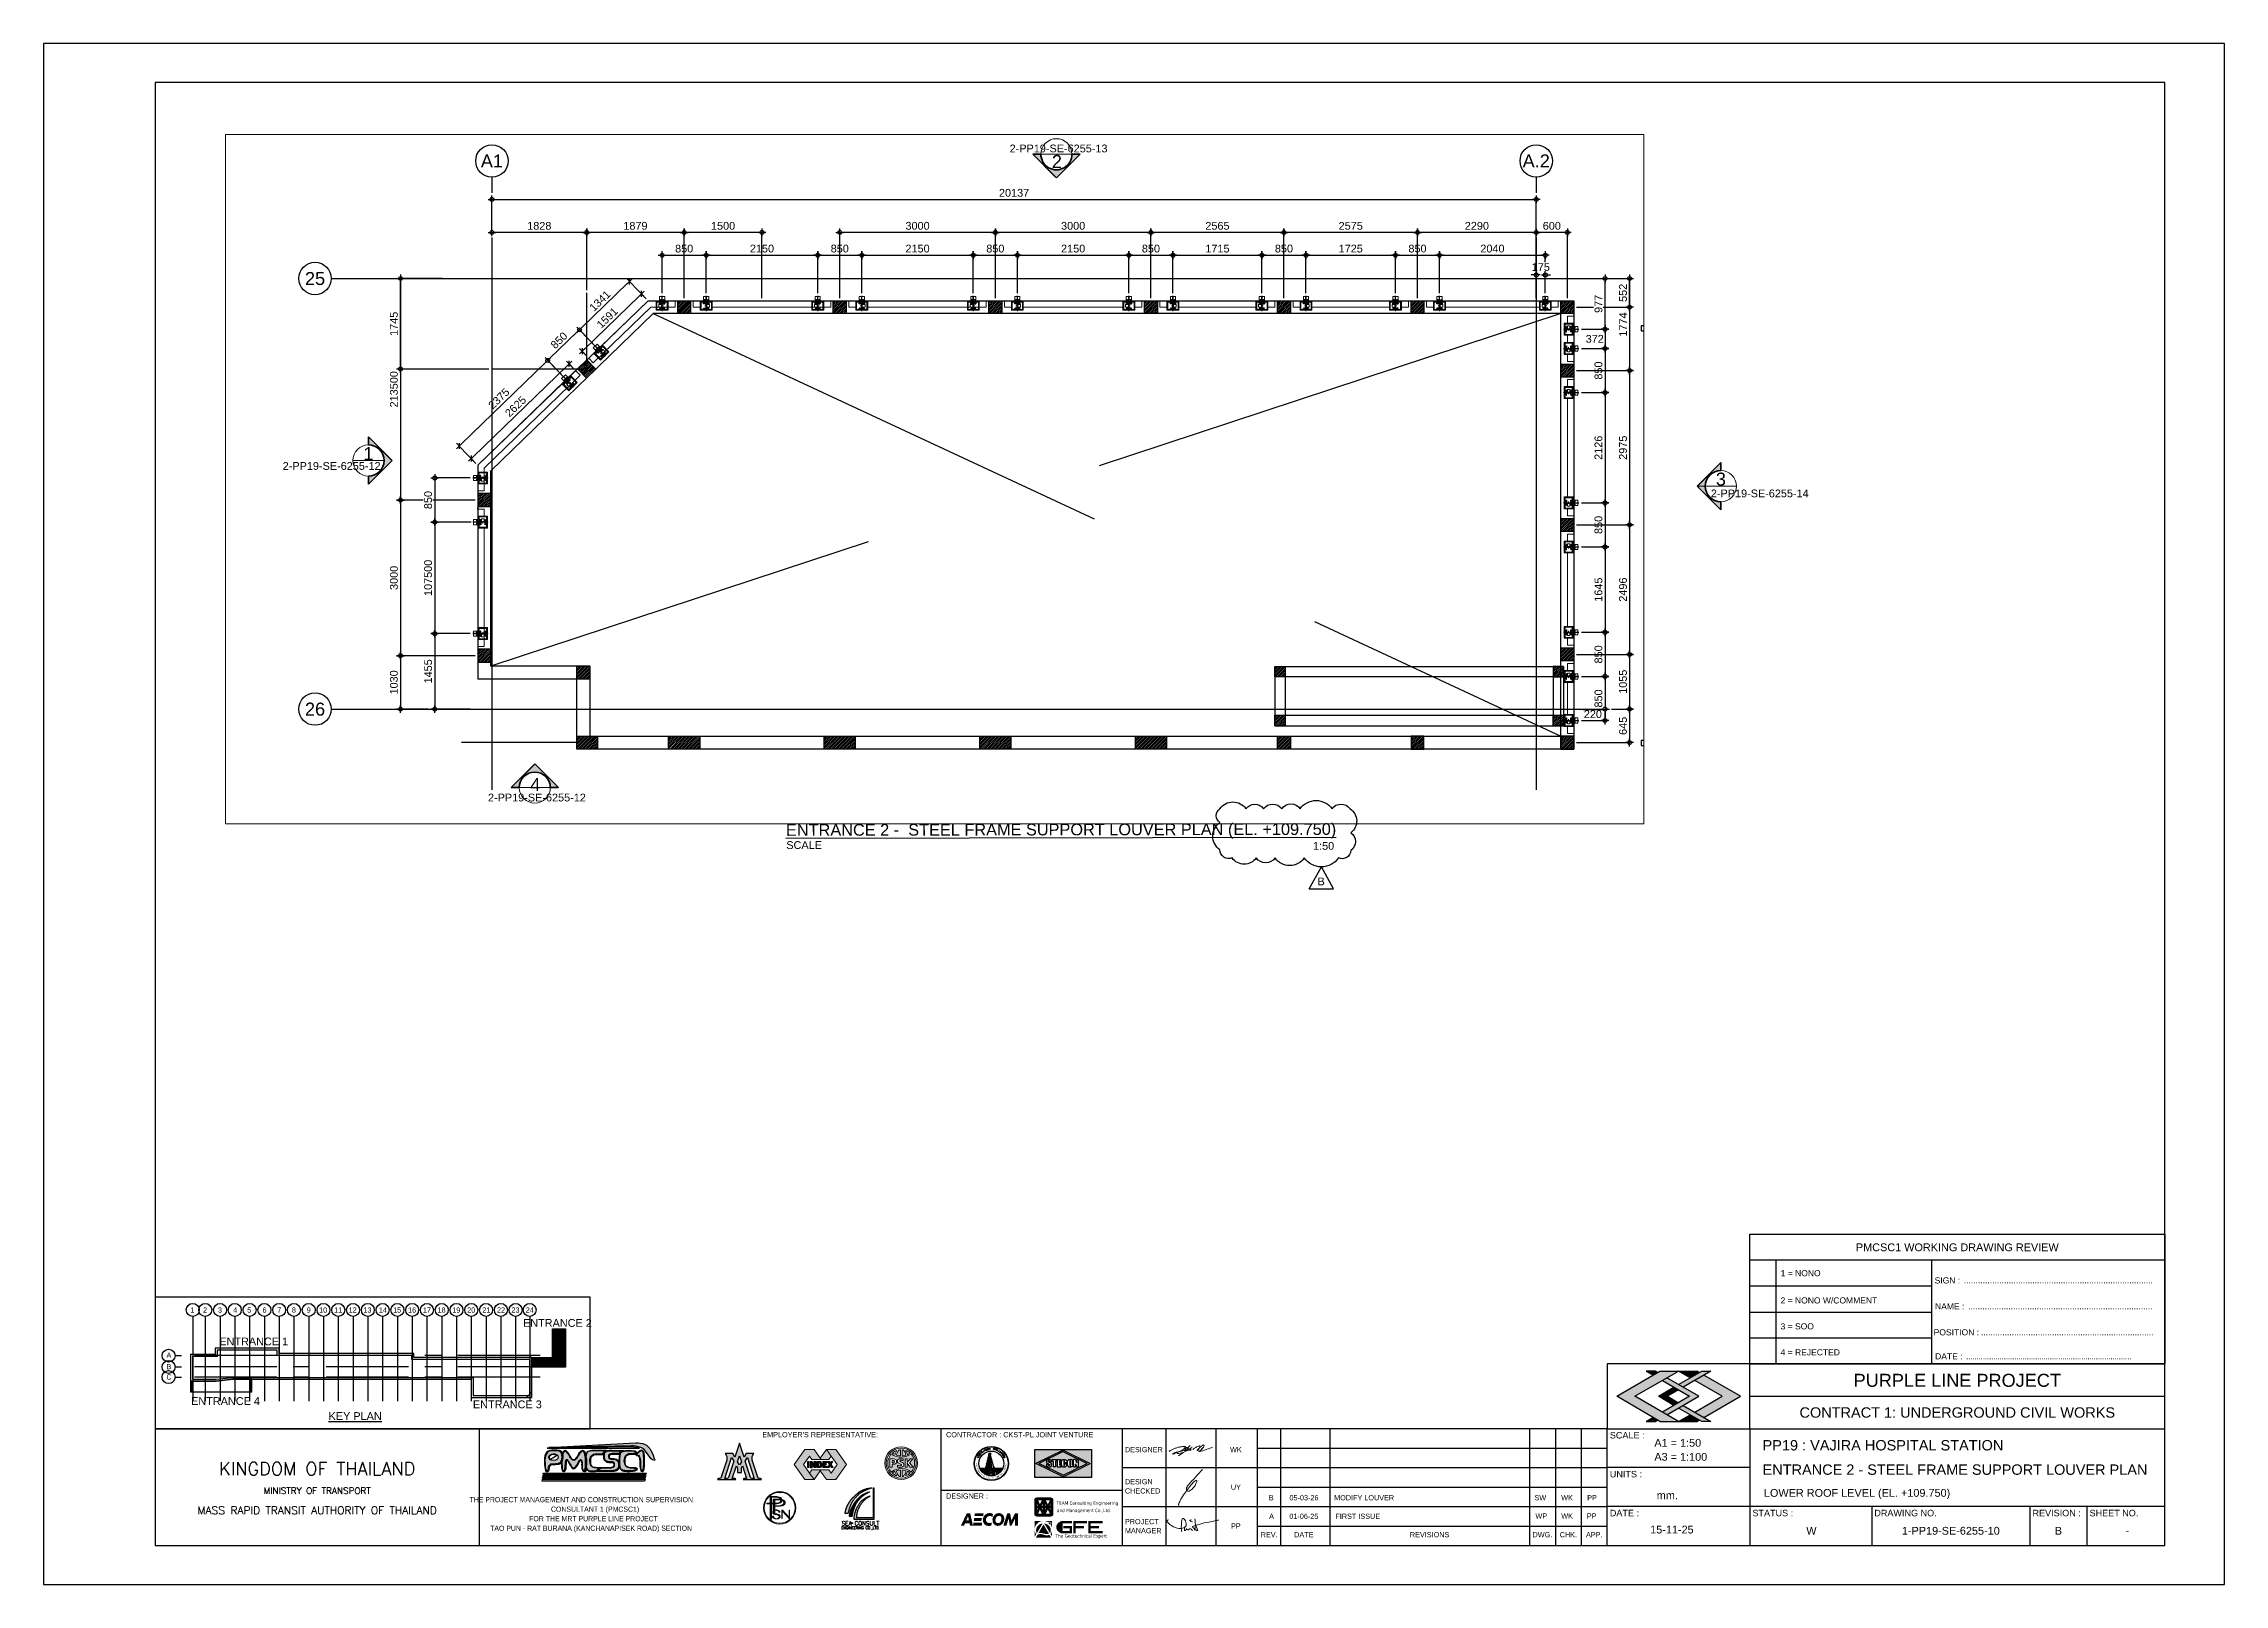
# Paper-space layout '1-PP19-SE-6255-10' of a CAD drawing. Header units: millimetres. Extents: x 3401 to 4242, y -13 to 581.
# The model-space entities are those that its viewports show. They can reach past a viewport. Long polylines and large blocks are cut down to what shows.
import ezdxf
from ezdxf.enums import TextEntityAlignment as Align

# ---------------------------------------------------------------- set-up
doc = ezdxf.new("R2010")
doc.units = ezdxf.units.MM
for name, pattern in [('CENTER', [50.8, 31.75, -6.35, 6.35, -6.35]), ('HIDDEN', [0.375, 0.25, -0.125]), ('Hidden _0_5X_', [3, 2, -1]), ('XKITLINE00', [0]), ('XKITLINE02', [4, 2, -2])]:
    doc.linetypes.add(name, pattern=pattern)
doc.layers.get('Defpoints').update_dxf_attribs({"color": 250})
for name, color, linetype in [('000 - STRUCTURE_STEEL_FRAMING_CUT_COLOR_4', 4, 'Continuous'), ('000 - STRUCTURE_STEEL_FRAMING_HATCH_', 251, 'Continuous'), ('000 - WIPEOUT', 250, 'Continuous'), ('3', 7, 'Continuous'), ('A-SYMBOL', 2, 'Continuous'), ('CVA-E2-P-OR00-TBKA1D$0$CVA-E2-P-OR00-TBKA1$0$CVA010-FRAME-LINE_2', 2, 'Continuous'), ('CVA-E2-P-OR00-TBKA1D$0$CVA-E2-P-OR00-TBKA1$0$CVA010-FRAME-LOGO', 7, 'Continuous'), ('CVA-E2-P-OR00-TBKA1D$0$CVA-E2-P-OR00-TBKA1$0$CVT010-FRAME-LINE_1', 1, 'Continuous'), ('CVA-E2-P-OR00-TBKA1D$0$CVA-E2-P-OR00-TBKA1$0$CVT010-FRAME-LINE_10', 10, 'Continuous'), ('CVA-E2-P-OR00-TBKA1D$0$CVA-E2-P-OR00-TBKA1$0$CVT010-FRAME-LINE_2', 2, 'Continuous'), ('CVA-E2-P-OR00-TBKA1D$0$CVA-E2-P-OR00-TBKA1$0$CVT010-FRAME-LINE_3', 3, 'Continuous'), ('CVA-E2-P-OR00-TBKA1D$0$CVA-E2-P-OR00-TBKA1$0$CVT010-FRAME-LINE_7', 7, 'Continuous'), ('CVA-E2-P-OR00-TBKA1D$0$CVA-E2-P-OR00-TBKA1$0$CVT010-FRAME-LOGO', 1, 'Continuous'), ('CVA-E2-P-OR00-TBKA1D$0$CVA-E2-P-OR00-TBKA1$0$CVT010-FRAME-TEXT_4', 4, 'Continuous'), ('CVA-E2-P-OR00-TBKA1D$0$CVA-E2-P-OR00-TBKA1$0$CVT010-FRAME-TEXT_8', 8, 'Continuous'), ('CVA-E2-P-OR00-TBKA1D$0$CVA-E2-P-OR00-TBKA1$0$PSTEXT', 1, 'Continuous'), ('CVA-E2-P-OR00-TBKA1D$0$CVA-E2-P-OR00-TBKA1$0$Xref-Title Block$0$7', 7, 'Continuous'), ('CVA010-FRAME-LINE_5', 5, 'Continuous'), ('CVA010-FRAME-TEXT_3', 3, 'Continuous'), ('CVT010-FRAME-LINE_2', 2, 'Continuous'), ('CVT010-FRAME-LINE_3', 3, 'Continuous'), ('CVT040_T', 3, 'Continuous'), ('FRAME', 6, 'Continuous'), ('GUIDE WALL', 2, 'Continuous'), ('Keyplan', 1, 'Continuous'), ('PSTEXT', 1, 'Continuous'), ('S-DIM', 7, 'Continuous'), ('signature', 5, 'Continuous'), ('Stan-Dim', 5, 'Continuous'), ('WLo', 1, 'Continuous')]:
    doc.layers.add(name, color=color, linetype=linetype)
for name, color, linetype, lineweight in [('Bolt', 1, 'Continuous', 0), ('Part', 2, 'Continuous', 0), ('Z-040-M_ELEVATION-1', 180, 'Continuous', 9), ('Z-040-M_ELEVATION-2', 250, 'Continuous', 35), ('Z-040-M_ELEVATIONView _Elevation_ ENTRANCE 1 _ VB1 - ELEVATION 1_-1', 160, 'Continuous', 35), ('Z-040-M_ELEVATIONView _Elevation_ ENTRANCE 1 _ VB1 - ELEVATION 1_-2', 3, 'Continuous', 9), ('Z-040-M_ELEVATIONView _Elevation_ ENTRANCE 1 _ VB1 - ELEVATION 1_-3', 250, 'Continuous', 35), ('Z-040-M_ELEVATIONView _Elevation_ ENTRANCE 1 _ VB1 - ELEVATION 3_-1', 160, 'Continuous', 35), ('Z-040-M_ELEVATIONView _Elevation_ ENTRANCE 1 _ VB1 - ELEVATION 3_-2', 3, 'Continuous', 9), ('Z-040-M_ELEVATIONView _Elevation_ ENTRANCE 1 _ VB1 - ELEVATION 3_-3', 250, 'Continuous', 35), ('Z-040-M_ELEVATIONView _Elevation_ ENTRANCE 1 _ VB1 - ELEVATION 4_-1', 160, 'Continuous', 35), ('Z-040-M_ELEVATIONView _Elevation_ ENTRANCE 1 _ VB1 - ELEVATION 4_-2', 3, 'Continuous', 9), ('Z-040-M_ELEVATIONView _Elevation_ ENTRANCE 1 _ VB1 - ELEVATION 4_-3', 250, 'Continuous', 35), ('Z-230_A_LEVEL', 3, 'Continuous', 9)]:
    doc.layers.add(name, color=color, linetype=linetype, lineweight=lineweight)
doc.styles.add('Arial', font='arial.ttf')
doc.styles.add('ARIAL-PP19', font='arial.ttf')
doc.styles.add('Arial_2', font='arial.ttf', dxfattribs={"height": 3})
doc.styles.add('Arial_4', font='arial.ttf', dxfattribs={"height": 300})
doc.styles.add('Arial_5', font='arial.ttf', dxfattribs={"height": 250})
doc.styles.add('CKST2', font='romans.shx', dxfattribs={"width": 0.8, "height": 4})
doc.styles.add('CordiaSHX', font='cordia.shx', dxfattribs={"width": 0.85})
doc.styles.add('CVA-E2-P-OR00-TBKA1D$0$Arial', font='arial.ttf')
doc.styles.add('CVA-E2-P-OR00-TBKA1D$0$CVA-E2-P-OR00-TBKA1$0$A1-TITLE$0$ROMANT', font='romant.shx')
doc.styles.add('CVA-E2-P-OR00-TBKA1D$0$CVA-E2-P-OR00-TBKA1$0$Cordia2', font='cordia2.shx')
doc.styles.add('CVA-E2-P-OR00-TBKA1D$0$CVA-E2-P-OR00-TBKA1$0$TITLE1', font='tahoma.ttf')
doc.styles.add('ROMANS', font='arial.ttf', dxfattribs={"width": 0.85})
doc.styles.add('STYLE-STANDARD', font='SIMPLEX.SHX')
doc.dimstyles.new('Dim-Cen-Cen', dxfattribs={"dimtxt": 3, "dimasz": 1, "dimexe": 0, "dimexo": 1, "dimgap": 1, "dimtad": 1, "dimdec": 0, "dimzin": 1, "dimdsep": 46, "dimtxsty": 'ARIAL-PP19', "dimblk": 'CEN1', "dimcen": 0.09, "dimclrd": 1, "dimclre": 49, "dimclrt": 3, "dimadec": 0, "dimazin": 0, "dimtfac": 1, "dimtdec": 0, "dimtofl": 0, "dimtmove": 2, "dimatfit": 3, "dimfxl": 1, "dimtfill": 1, "dimtfillclr": 256, "dimtolj": 1, "dimtzin": 0, "dimarcsym": 1})
doc.dimstyles.new('Dim-Cen-End', dxfattribs={"dimtxt": 3, "dimasz": 1, "dimexe": 0, "dimexo": 1, "dimgap": 1, "dimtad": 1, "dimdec": 0, "dimzin": 1, "dimdsep": 46, "dimtxsty": 'ARIAL-PP19', "dimblk1": 'CEN1', "dimblk2": 'END', "dimsah": 1, "dimcen": 0.09, "dimclrd": 1, "dimclre": 49, "dimclrt": 3, "dimadec": 0, "dimazin": 0, "dimtfac": 1, "dimtdec": 0, "dimtofl": 0, "dimtmove": 2, "dimatfit": 3, "dimfxl": 1, "dimtfill": 1, "dimtfillclr": 256, "dimtolj": 1, "dimtzin": 0, "dimarcsym": 1})
doc.dimstyles.new('Dim-End-End', dxfattribs={"dimtxt": 3, "dimasz": 1, "dimexe": 0, "dimexo": 1, "dimgap": 1, "dimtad": 1, "dimdec": 0, "dimzin": 1, "dimdsep": 46, "dimtxsty": 'ARIAL-PP19', "dimblk": 'END', "dimcen": 0.09, "dimclrd": 1, "dimclre": 49, "dimclrt": 3, "dimadec": 0, "dimazin": 0, "dimtfac": 1, "dimtdec": 0, "dimtofl": 0, "dimtmove": 2, "dimatfit": 3, "dimfxl": 1, "dimtfill": 1, "dimtfillclr": 256, "dimtolj": 1, "dimtzin": 0, "dimarcsym": 1})
pattern_1 = [(45, (0, -24.561142), (-0.0176776695, 0.0176776695), [])]
pattern_2 = [(45, (-978478.746, 301781.954), (-17.67766953, 17.67766953), [])]
pattern_3 = [(45, (-978378.746, 301781.954), (-17.67766953, 17.67766953), [])]
pattern_4 = [(45, (-978378.746, 301800.954), (-17.67766953, 17.67766953), [])]
pattern_5 = [(45, (-978378.746, 301801.954), (-17.67766953, 17.67766953), [])]
pattern_6 = [(45, (-978354.746, 301801.954), (-17.67766953, 17.67766953), [])]

psp = doc.layouts.new('1-PP19-SE-6255-10')

# ---------------------------------------------------------------- texts
at = {"layer": 'Z-040-M_ELEVATIONView _Elevation_ ENTRANCE 1 _ VB1 - ELEVATION 1_-2', "line_spacing_factor": 0.941778}
for s, insert, char_height, width, attachment_point, style in [('2-PP19-SE-6255-12', (3492.82913, 419.76588), 2.9999999, 46.1653089, 1, 'Arial_4'), ('3', (4047.46007, 415.68944), 5, 4.6523447, 2, 'Arial_5'), ('2-PP19-SE-6255-14', (4043.57773, 409.17744), 2.9999999, 46.9001999, 1, 'Arial_4')]:
    psp.add_mtext(s, dxfattribs=dict(at, insert=insert, char_height=char_height, width=width, attachment_point=attachment_point, style=style))
at = {"layer": 'Z-040-M_ELEVATIONView _Elevation_ ENTRANCE 1 _ VB1 - ELEVATION 3_-2', "insert": (3525.88, 425.50976), "char_height": 5, "width": 4.6523447, "attachment_point": 2, "line_spacing_factor": 0.941778, "style": 'Arial_5'}
psp.add_mtext('1', dxfattribs=at)
at = {"layer": 'Z-040-M_ELEVATIONView _Elevation_ ENTRANCE 1 _ VB1 - ELEVATION 4_-2', "line_spacing_factor": 0.941778}
for s, insert, char_height, width, attachment_point, style in [('2-PP19-SE-6255-13', (3792.03021, 542.1664), 2.9999999, 49.4652585, 2, 'Arial_4'), ('2', (3791.40141, 538.15552), 5, 13.8325603, 2, 'Arial_5'), ('4', (3590.23591, 292.89749), 5, 13.8325603, 8, 'Arial_5'), ('2-PP19-SE-6255-12', (3590.86472, 288.88661), 2.9999999, 46.1653089, 8, 'Arial_4')]:
    psp.add_mtext(s, dxfattribs=dict(at, insert=insert, char_height=char_height, width=width, attachment_point=attachment_point, style=style))
at = {"layer": 'Z-230_A_LEVEL', "style": 'Arial_2'}
for s, height, p in [('B', 3, (3891.91247, 256.58316)), ('B', 2, (3873.13814, 19.48327)), ('05-03-26', 2, (3881.08487, 19.48327)), ('MODIFY LOUVER', 2, (3898.30716, 19.48327)), ('SW', 2, (3975.56885, 19.48327)), ('WK', 2, (3985.87454, 19.48327)), ('PP', 2, (3995.90988, 19.48327))]:
    psp.add_text(s, height=height, rotation=360, dxfattribs=at).set_placement(p)

msp = doc.modelspace()

# ---------------------------------------------------------------- blocks, each defined once
blk = doc.blocks.new('Grid1')
at = {"layer": 'Stan-Dim', "color": 3}
blk.add_line((0, 4.87), (0, 0), dxfattribs=at)
blk.add_circle((0, 9.87), 5, dxfattribs=at)
at = {"layer": 'Stan-Dim', "style": 'ROMANS', "width": 0.8}
blk.add_attdef('00', text='', height=4, dxfattribs=at).set_placement((0, 9.87), align=Align.MIDDLE_CENTER)
blk = doc.blocks.new('Grid3')
at = {"layer": 'Stan-Dim', "color": 3}
blk.add_line((-4.87, 0), (0, 0), dxfattribs=at)
blk.add_circle((-9.87, 0), 5, dxfattribs=at)
at = {"layer": 'Stan-Dim', "style": 'CKST2', "width": 0.8}
blk.add_attdef('00', text='', height=4, dxfattribs=at).set_placement((-9.87, 0), align=Align.MIDDLE_CENTER)
blk = doc.blocks.new('CVA-E2-P-OR00-TBKA1D$0$CVA-E2-P-OR00-TBKA1$0$AECOM')
at = {"layer": 'CVA-E2-P-OR00-TBKA1D$0$CVA-E2-P-OR00-TBKA1$0$CVA010-FRAME-LOGO', "extrusion": (0, 0, -1)}
h = blk.add_hatch(color=7, dxfattribs=at)
h.paths.add_polyline_path([(13.3, -3.7), (15.1, 4.3), (17.3, 4.3), (21.1, -3.7), (19.1, -3.7), (18.4, -2.1), (15.5, -2.1), (15.2, -3.7)])
h.paths.add_polyline_path([(15.9, -0.3), (16.5, 2.4), (17.7, -0.3)], flags=16)
at = {"layer": 'CVA-E2-P-OR00-TBKA1D$0$CVA-E2-P-OR00-TBKA1$0$CVA010-FRAME-LOGO'}
blk.add_hatch(color=7, dxfattribs=at).paths.add_polyline_path([(-12.8, -0.6), (-12.5, 1.3), (-7.6, 1.3), (-7.9, -0.6)])
h = blk.add_hatch(color=7, dxfattribs=at)
edge = h.paths.add_edge_path()
edge.add_line((-1.5, -3.5), (-1.2, -1.6))
edge.add_spline(control_points=[(-1.2, -1.6), (-1.7, -1.9), (-2.5, -1.9), (-2.9, -1.9), (-4.2, -1.9), (-5, -1), (-5, 0.2), (-4.9, 1.6), (-3.9, 2.6), (-2.5, 2.6), (-1.9, 2.6), (-1.3, 2.4), (-0.8, 1.9)], knot_values=[0, 0, 0, 0, 0.25, 0.25, 0.25, 0.5, 0.5, 0.5, 0.75, 0.75, 0.75, 1, 1, 1, 1], degree=3, periodic=0)
edge.add_line((-0.8, 1.9), (-0.4, 3.8))
edge.add_spline(control_points=[(-0.4, 3.8), (-1.2, 4.3), (-1.8, 4.5), (-2.7, 4.5), (-5, 4.5), (-6.9, 2.6), (-7, 0.2), (-7, -2.2), (-5.5, -3.8), (-3.3, -3.8), (-2.9, -3.8), (-2, -3.8), (-1.5, -3.5)], knot_values=[0, 0, 0, 0, 0.25, 0.25, 0.25, 0.5, 0.5, 0.5, 0.75, 0.75, 0.75, 1, 1, 1, 1], degree=3, periodic=0)
h = blk.add_hatch(color=7, dxfattribs=at)
edge = h.paths.add_edge_path()
edge.add_spline(control_points=[(6.8, 0.2), (7.1, 2.6), (5.7, 4.3), (3.6, 4.5)], knot_values=[0, 0, 0, 0, 1, 1, 1, 1], degree=3, periodic=0)
edge.add_spline(control_points=[(3.6, 4.5), (1.4, 4.6), (-0.5, 2.8), (-0.8, 0.4)], knot_values=[0, 0, 0, 0, 1, 1, 1, 1], degree=3, periodic=0)
edge.add_spline(control_points=[(-0.8, 0.4), (-1, -1.9), (0.3, -3.6), (2.4, -3.8)], knot_values=[0, 0, 0, 0, 1, 1, 1, 1], degree=3, periodic=0)
edge.add_spline(control_points=[(2.4, -3.8), (4.6, -3.9), (6.6, -2.2), (6.8, 0.2)], knot_values=[0, 0, 0, 0, 1, 1, 1, 1], degree=3, periodic=0)
edge = h.paths.add_edge_path(flags=16)
edge.add_spline(control_points=[(4.9, 0.1), (4.6, -1.4), (3.6, -2.2), (2.5, -2), (1.4, -1.8), (0.9, -0.7), (1.2, 0.6), (1.5, 2), (2.6, 2.9), (3.7, 2.7), (4.7, 2.5), (5.2, 1.4), (4.9, 0.1)], knot_values=[0, 0, 0, 0, 0.25, 0.25, 0.25, 0.5, 0.5, 0.5, 0.75, 0.75, 0.75, 1, 1, 1, 1], degree=3, periodic=0)
at = {"layer": 'CVA-E2-P-OR00-TBKA1D$0$CVA-E2-P-OR00-TBKA1$0$CVA010-FRAME-LOGO', "extrusion": (0, 0, -1)}
blk.add_hatch(color=7, dxfattribs=at).paths.add_polyline_path([(-15.7, -3.7), (-15.6, 4.3), (-13.7, 4.3), (-11.4, -0.2), (-10.5, 4.3), (-8.7, 4.3), (-6.2, -3.7), (-8.2, -3.7), (-9.6, 1), (-10.4, -3.7), (-11.4, -3.7), (-13.8, 1), (-13.7, -3.7)])
at = {"layer": 'CVA-E2-P-OR00-TBKA1D$0$CVA-E2-P-OR00-TBKA1$0$CVA010-FRAME-LOGO', "color": 7}
for points in [[(-12.4, 2.5), (-6.7, 2.5), (-12.1, 4.3), (-6.5, 4.3)], [(-13.3, -3.7), (-7.7, -3.7), (-13, -1.8), (-7.4, -1.8)]]:
    blk.add_solid(points, dxfattribs=at)
blk = doc.blocks.new('CVA-E2-P-OR00-TBKA1D$0$CVA-E2-P-OR00-TBKA1$0$A$C4CF5538A')
at = {"linetype": 'Continuous', "lineweight": 0}
h = blk.add_hatch(color=2, dxfattribs=at)
h.paths.add_polyline_path([(-7.19, 4.02, 0.414214), (-8.08, 3.13), (-8.08, -3.13, 0.414214), (-7.19, -4.02), (-0.89, -4.02, 0.414214), (0, -3.13), (0, 3.13, 0.414214), (-0.89, 4.02)])
h.paths.add_polyline_path([(-4.41, 2.22), (-4.41, 0.3), (-5.35, 0.3)], flags=16)
h.paths.add_polyline_path([(-3.45, 3.13), (-1.16, 3.13), (-2.29, 0.73)], flags=16)
h.paths.add_polyline_path([(-7.19, 2.32), (-6.24, 0.3), (-7.19, 0.3)], flags=16)
h.paths.add_polyline_path([(-3.67, 2.22), (-2.73, 0.3), (-3.67, 0.3)], flags=16)
h.paths.add_polyline_path([(-5.35, -0.3), (-4.41, -0.3), (-4.41, -2.22)], flags=16)
h.paths.add_polyline_path([(-6.24, -0.3), (-7.19, -2.32), (-7.19, -0.3)], flags=16)
h.paths.add_polyline_path([(-3.67, -0.3), (-2.73, -0.3), (-3.67, -2.22)], flags=16)
h.paths.add_polyline_path([(-5.79, -0.73), (-4.62, -3.13), (-6.92, -3.13)], flags=16)
h.paths.add_polyline_path([(-0.89, 2.32), (-0.89, 0.3), (-1.84, 0.3)], flags=16)
h.paths.add_polyline_path([(-1.84, -0.3), (-0.89, -0.3), (-0.89, -2.32)], flags=16)
h.paths.add_polyline_path([(-2.29, -0.73), (-1.16, -3.13), (-3.45, -3.13)], flags=16)
h.paths.add_polyline_path([(-4.62, 3.13), (-6.92, 3.13), (-5.79, 0.73)], flags=16)
at = {"color": 174, "linetype": 'Continuous', "lineweight": 0}
blk.add_lwpolyline([(-7.19, 4.02), (-0.89, 4.02, -0.414214), (0, 3.13), (0, -3.13, -0.414214), (-0.89, -4.02), (-7.19, -4.02, -0.414214), (-8.08, -3.13), (-8.08, 3.13, -0.414214)], format="xyb", close=True, dxfattribs=at)
for points in [[(-7.19, 0.3), (-6.24, 0.3), (-7.19, 2.32)], [(-5.79, 0.73), (-4.62, 3.13), (-6.92, 3.13)], [(-4.41, 2.22), (-5.35, 0.3), (-4.41, 0.3)], [(-3.67, 2.22), (-2.73, 0.3), (-3.67, 0.3)], [(-2.29, 0.73), (-3.45, 3.13), (-1.16, 3.13)], [(-0.89, 0.3), (-1.84, 0.3), (-0.89, 2.32)], [(-7.19, -0.3), (-6.24, -0.3), (-7.19, -2.32)], [(-5.79, -0.73), (-4.62, -3.13), (-6.92, -3.13)], [(-4.41, -2.22), (-5.35, -0.3), (-4.41, -0.3)], [(-3.67, -2.22), (-2.73, -0.3), (-3.67, -0.3)], [(-2.29, -0.73), (-3.45, -3.13), (-1.16, -3.13)], [(-0.89, -0.3), (-1.84, -0.3), (-0.89, -2.32)]]:
    blk.add_lwpolyline(points, close=True, dxfattribs=at)
at = {"layer": 'CVA-E2-P-OR00-TBKA1D$0$CVA-E2-P-OR00-TBKA1$0$CVA010-FRAME-LINE_2', "color": 2, "style": 'CVA-E2-P-OR00-TBKA1D$0$CVA-E2-P-OR00-TBKA1$0$TITLE1'}
for s, p in [('TEAM Consulting Engineering', (1.61, 0.94)), ('and Management Co.,Ltd.', (1.74, -2.3))]:
    blk.add_text(s, height=1.5, dxfattribs=at).set_placement(p)
blk = doc.blocks.new('CVA-E2-P-OR00-TBKA1D$0$CVA-E2-P-OR00-TBKA1$0$Maa')
at = {"layer": 'CVA-E2-P-OR00-TBKA1D$0$CVA-E2-P-OR00-TBKA1$0$PSTEXT'}
h = blk.add_hatch(color=184, dxfattribs=at)
h.paths.add_polyline_path([(-4.04, 0, -0.323021), (-3.85, 0.2), (-3.61, 0.2, 0.333691), (-3.31, 0.43), (-2.34, 3.57, 0.272453), (-2.61, 4.73), (-1.24, 4.73), (-0.83, 4.06), (0, 6.64), (0.83, 4.06), (1.24, 4.73), (2.61, 4.73, 0.27553), (2.34, 3.56), (3.32, 0.41, 0.448404), (3.73, 0.19, -0.474796), (4.04, 0), (0.67, 0, -0.266623), (0.82, 0.2), (1.31, 0.2), (0.57, 2.52), (0.34, 2.12), (0.34, 1.27), (0, 1.27), (-0.34, 1.27), (-0.34, 2.12), (-0.57, 2.52), (-1.31, 0.2), (-0.82, 0.2), (-0.67, 0)])
h.paths.add_polyline_path([(0, 4.33), (0.34, 3.25), (0, 2.68), (-0.34, 3.25)], flags=16)
h.paths.add_polyline_path([(1.47, 4), (2.65, 0.2), (2.31, 0.2, -0.288454), (2.02, 0.37), (1.06, 3.33)], flags=16)
h.paths.add_polyline_path([(-1.06, 3.33), (-1.99, 0.46, -0.36379), (-2.29, 0.2), (-2.65, 0.2), (-1.47, 4)], flags=16)
at = {"layer": 'CVA-E2-P-OR00-TBKA1D$0$CVA-E2-P-OR00-TBKA1$0$PSTEXT', "color": 254}
for points in [[(0, 6.64), (-0.83, 4.06), (-1.24, 4.73), (-2.61, 4.73, -0.27553), (-2.34, 3.56), (-3.32, 0.41, -0.323082), (-3.62, 0.2), (-3.85, 0.2, 0.323021), (-4.04, 0), (-0.67, 0, 0.266623), (-0.82, 0.2), (-1.31, 0.2), (-0.57, 2.52), (-0.34, 2.12), (-0.34, 1.27), (0, 1.27), (0.34, 1.27), (0.34, 2.12), (0.57, 2.52), (1.31, 0.2), (0.82, 0.2, 0.266623), (0.67, 0), (4.04, 0, 0.323021), (3.85, 0.2), (3.62, 0.2, -0.323082), (3.32, 0.41), (2.34, 3.56, -0.27553), (2.61, 4.73), (1.24, 4.73), (0.83, 4.06), (0, 6.64)], [(-1.06, 3.33), (-2.02, 0.37, -0.288454), (-2.31, 0.2), (-2.65, 0.2), (-1.47, 4), (-1.06, 3.33)], [(1.47, 4), (2.65, 0.2), (2.31, 0.2, -0.288454), (2.02, 0.37), (1.06, 3.33), (1.47, 4)]]:
    blk.add_lwpolyline(points, format="xyb", close=True, dxfattribs=at)
blk.add_lwpolyline([(0.34, 3.25), (0, 2.68), (-0.34, 3.25), (0, 4.33), (0.34, 3.25)], close=True, dxfattribs=at)
blk = doc.blocks.new('CVA-E2-P-OR00-TBKA1$0$A$C6A3C1ABC')
h = blk.add_hatch(color=251)
h.dxf.hatch_style = 1
h.paths.add_polyline_path([(-66.5, 66.4), (-66.5, 0), (66.5, 0), (66.5, 66.4)])
h.paths.add_polyline_path([(0, 64.5), (64, 33.2), (0, 1.9), (-64, 33.2)], flags=16)
h.paths.add_polyline_path([(-36.4, 42), (-35.6, 42.2), (-35, 42.4), (-31.7, 42.4), (-31.2, 42.3), (-30.5, 42.1), (-29.7, 41.8), (-28.8, 41.2), (-28.2, 40.7), (-27.7, 40.2), (-27.4, 39.4), (-27.4, 39.2), (-27.4, 37.1), (-32.4, 37.1), (-32.4, 38.9), (-32.6, 39.2), (-32.8, 39.4), (-33.6, 39.4), (-33.8, 39.2), (-34, 38.9), (-34, 37.5), (-33.9, 37.1), (-33.4, 36.7), (-32.9, 36.4), (-31.9, 35.9), (-30.8, 35.3), (-29.7, 34.7), (-28.7, 34.1), (-27.9, 33.4), (-27.5, 32.7), (-27.2, 31.9), (-27, 31.2), (-27, 28.5), (-27.3, 27.8), (-27.6, 27.2), (-28.3, 26.5), (-28.8, 26.2), (-29.5, 25.8), (-30.4, 25.5), (-30.9, 25.4), (-34.4, 25.4), (-35.1, 25.4), (-35.9, 25.7), (-36.5, 25.9), (-37.1, 26.2), (-37.7, 26.7), (-38.1, 27.2), (-38.5, 27.6), (-38.7, 28.4), (-38.7, 31.6), (-33.9, 31.6), (-33.9, 28.9), (-33.9, 28.7), (-33.7, 28.5), (-33.5, 28.3), (-32.6, 28.3), (-32.4, 28.4), (-32.3, 28.6), (-32.2, 28.9), (-32.2, 30.7), (-32.3, 30.9), (-32.5, 31.2), (-32.8, 31.4), (-33.3, 31.8), (-33.7, 32), (-34.1, 32.3), (-35.2, 33), (-36.2, 33.5), (-37, 33.8), (-37.6, 34.3), (-38.1, 34.8), (-38.6, 35.5), (-38.8, 36), (-39, 36.3), (-39, 39.2), (-38.9, 39.4), (-38.5, 40.2), (-38.2, 40.8), (-37.8, 41.3), (-37.1, 41.6)], flags=0)
h.paths.add_polyline_path([(-26.2, 42.4), (-14.8, 42.4), (-14.8, 38.6), (-17.8, 38.6), (-17.8, 25.4), (-23.2, 25.4), (-23.2, 38.6), (-26.2, 38.6)], flags=0)
h.paths.add_polyline_path([(-13.8, 42.4), (-4.9, 42.4), (-4.9, 38.6), (-8.4, 38.6), (-8.4, 35.7), (-5.1, 35.7), (-5.1, 32.3), (-8.4, 32.3), (-8.4, 28.9), (-4.6, 28.9), (-4.6, 25.4), (-13.8, 25.4)], flags=0)
h.paths.add_polyline_path([(-3.1, 39.5), (-2.7, 40.3), (-2.3, 40.7), (-1.7, 41.3), (-1.1, 41.6), (-0.3, 42), (0.6, 42.3), (1.7, 42.4), (3.6, 42.4), (5.2, 42.1), (6.4, 41.7), (7.7, 40.9), (8.2, 40.3), (8.4, 40), (8.6, 39.5), (8.8, 39), (8.9, 38.5), (8.9, 37.9), (8.9, 37), (8.9, 35), (3.7, 35), (3.7, 38.6, 1), (1.9, 38.6), (1.9, 29.2, 1), (3.7, 29.2), (3.7, 32.3), (8.9, 32.3), (8.9, 30.7), (8.9, 29.8), (8.9, 29.2), (8.8, 28.7), (8.6, 28.2), (8.4, 27.7), (8.2, 27.4), (7.7, 26.8), (6.4, 26), (5.2, 25.6), (3.6, 25.4), (1.7, 25.4), (0.6, 25.4), (-0.3, 25.7), (-1.1, 25.9), (-1.7, 26.3), (-2.3, 26.8), (-2.7, 27.3), (-3.1, 28), (-3.4, 29), (-3.5, 29.8), (-3.5, 37.8), (-3.4, 38.5)], flags=0)
h.paths.add_polyline_path([(11, 39.5), (11.3, 40.3), (11.7, 40.7), (12.3, 41.3), (13, 41.6), (13.7, 42), (14.7, 42.3), (15.7, 42.4), (17.9, 42.4), (19, 42.3), (20, 42), (20.7, 41.6), (21.3, 41.3), (22, 40.7), (22.4, 40.3), (22.7, 39.5), (23, 38.5), (23.1, 37.8), (23.1, 29.8), (23, 29), (22.7, 28), (22.4, 27.3), (22, 26.8), (21.3, 26.3), (20.7, 25.9), (20, 25.7), (19, 25.4), (17.9, 25.4), (15.7, 25.4), (14.7, 25.4), (13.7, 25.7), (13, 25.9), (12.3, 26.3), (11.7, 26.8), (11.3, 27.3), (11, 28), (10.7, 29), (10.6, 29.8), (10.6, 37.8), (10.7, 38.5)], flags=0)
h.paths.add_polyline_path([(17.7, 38.6), (17.7, 29.2, -1), (16, 29.2), (16, 38.6, -1)], flags=0)
h.paths.add_polyline_path([(24.6, 42.4), (29, 42.4), (31.8, 34.6), (31.8, 42.4), (36.5, 42.4), (36.5, 25.4), (31.8, 25.4), (29.2, 32.7), (29.2, 25.4), (24.6, 25.4)], flags=0)
h = blk.add_hatch(color=251)
h.dxf.hatch_style = 1
h.paths.add_polyline_path([(56.6, 33.2), (0, 60.9), (-56.6, 33.2), (0, 5.5)])
h.paths.add_polyline_path([(36.5, 25.4), (31.8, 25.4), (29.2, 32.7), (29.2, 25.4), (24.6, 25.4), (24.6, 42.4), (29, 42.4), (31.8, 34.6), (31.8, 42.4), (36.5, 42.4)], flags=16)
h.paths.add_polyline_path([(23.1, 29.8), (23, 29), (22.7, 28), (22.4, 27.3), (22, 26.8), (21.3, 26.3), (20.7, 25.9), (20, 25.7), (19, 25.4), (17.9, 25.4), (15.7, 25.4), (14.7, 25.4), (13.7, 25.7), (13, 25.9), (12.3, 26.3), (11.7, 26.8), (11.3, 27.3), (11, 28), (10.7, 29), (10.6, 29.8), (10.6, 37.8), (10.7, 38.5), (11, 39.5), (11.3, 40.3), (11.7, 40.7), (12.3, 41.3), (13, 41.6), (13.7, 42), (14.7, 42.3), (15.7, 42.4), (17.9, 42.4), (19, 42.3), (20, 42), (20.7, 41.6), (21.3, 41.3), (22, 40.7), (22.4, 40.3), (22.7, 39.5), (23, 38.5), (23.1, 37.8)], flags=16)
h.paths.add_polyline_path([(17.7, 29.2, -1), (16, 29.2), (16, 38.6, -1), (17.7, 38.6)], flags=0)
h.paths.add_polyline_path([(8.9, 32.3), (8.9, 30.7), (8.9, 29.8), (8.9, 29.2), (8.8, 28.7), (8.6, 28.2), (8.4, 27.7), (8.2, 27.4), (7.7, 26.8), (6.4, 26), (5.2, 25.6), (3.6, 25.4), (1.7, 25.4), (0.6, 25.4), (-0.3, 25.7), (-1.1, 25.9), (-1.7, 26.3), (-2.3, 26.8), (-2.7, 27.3), (-3.1, 28), (-3.4, 29), (-3.5, 29.8), (-3.5, 37.8), (-3.4, 38.5), (-3.1, 39.5), (-2.7, 40.3), (-2.3, 40.7), (-1.7, 41.3), (-1.1, 41.6), (-0.3, 42), (0.6, 42.3), (1.7, 42.4), (3.6, 42.4), (5.2, 42.1), (6.4, 41.7), (7.7, 40.9), (8.2, 40.3), (8.4, 40), (8.6, 39.5), (8.8, 39), (8.9, 38.5), (8.9, 37.9), (8.9, 37), (8.9, 35), (3.7, 35), (3.7, 38.6, 1), (1.9, 38.6), (1.9, 29.2, 1), (3.7, 29.2), (3.7, 32.3)], flags=16)
h.paths.add_polyline_path([(-4.6, 28.9), (-4.6, 25.4), (-13.8, 25.4), (-13.8, 42.4), (-4.9, 42.4), (-4.9, 38.6), (-8.4, 38.6), (-8.4, 35.7), (-5.1, 35.7), (-5.1, 32.3), (-8.4, 32.3), (-8.4, 28.9)], flags=16)
h.paths.add_polyline_path([(-14.8, 38.6), (-17.8, 38.6), (-17.8, 25.4), (-23.2, 25.4), (-23.2, 38.6), (-26.2, 38.6), (-26.2, 42.4), (-14.8, 42.4)], flags=16)
h.paths.add_polyline_path([(-27, 31.2), (-27, 28.5), (-27.3, 27.8), (-27.6, 27.2), (-28.3, 26.5), (-28.8, 26.2), (-29.5, 25.8), (-30.4, 25.5), (-30.9, 25.4), (-34.4, 25.4), (-35.1, 25.4), (-35.9, 25.7), (-36.5, 25.9), (-37.1, 26.2), (-37.7, 26.7), (-38.1, 27.2), (-38.5, 27.6), (-38.7, 28.4), (-38.7, 31.6), (-33.9, 31.6), (-33.9, 28.9), (-33.9, 28.7), (-33.7, 28.5), (-33.5, 28.3), (-32.6, 28.3), (-32.4, 28.4), (-32.3, 28.6), (-32.2, 28.9), (-32.2, 30.7), (-32.3, 30.9), (-32.5, 31.2), (-32.8, 31.4), (-33.3, 31.8), (-33.7, 32), (-34.1, 32.3), (-35.2, 33), (-36.2, 33.5), (-37, 33.8), (-37.6, 34.3), (-38.1, 34.8), (-38.6, 35.5), (-38.8, 36), (-39, 36.3), (-39, 39.2), (-38.9, 39.4), (-38.5, 40.2), (-38.2, 40.8), (-37.8, 41.3), (-37.1, 41.6), (-36.4, 42), (-35.6, 42.2), (-35, 42.4), (-31.7, 42.4), (-31.2, 42.3), (-30.5, 42.1), (-29.7, 41.8), (-28.8, 41.2), (-28.2, 40.7), (-27.7, 40.2), (-27.4, 39.4), (-27.4, 39.2), (-27.4, 37.1), (-32.4, 37.1), (-32.4, 38.9), (-32.6, 39.2), (-32.8, 39.4), (-33.6, 39.4), (-33.8, 39.2), (-34, 38.9), (-34, 37.5), (-33.9, 37.1), (-33.4, 36.7), (-32.9, 36.4), (-31.9, 35.9), (-30.8, 35.3), (-29.7, 34.7), (-28.7, 34.1), (-27.9, 33.4), (-27.5, 32.7), (-27.2, 31.9)], flags=16)
h = blk.add_hatch(color=251)
h.dxf.hatch_style = 1
h.paths.add_polyline_path([(17.7, 38.6, 1), (16, 38.6), (16, 29.2, 1), (17.7, 29.2)])
at = {"color": 1}
for p, q in [((0, 64.5), (-64, 33.2)), ((0.5, 61.2), (-56.6, 33.2)), ((-0.5, 61.2), (56.6, 33.2)), ((0, 64.5), (64, 33.2)), ((0, 1.9), (-64, 33.2)), ((0, 5.5), (-56.6, 33.2)), ((-26.2, 42.4), (-14.8, 42.4)), ((-26.2, 42.4), (-26.2, 38.6)), ((-26.2, 38.6), (-23.2, 38.6)), ((-23.2, 38.6), (-23.2, 25.4)), ((-17.8, 25.4), (-23.2, 25.4)), ((-14.8, 38.6), (-17.8, 38.6)), ((-17.8, 38.6), (-17.8, 25.4)), ((-14.8, 42.4), (-14.8, 38.6)), ((-13.8, 42.4), (-4.9, 42.4)), ((-13.8, 42.4), (-13.8, 25.4)), ((-13.8, 25.4), (-4.6, 25.4)), ((-4.9, 38.6), (-8.4, 38.6)), ((-8.4, 38.6), (-8.4, 35.7)), ((-8.4, 35.7), (-5.1, 35.7)), ((-8.4, 32.3), (-8.4, 28.9)), ((-5.1, 32.3), (-8.4, 32.3)), ((-4.6, 28.9), (-8.4, 28.9)), ((-5.1, 35.7), (-5.1, 32.3)), ((-4.9, 42.4), (-4.9, 38.6)), ((-4.6, 25.4), (-4.6, 28.9)), ((-3.5, 37.8), (-3.4, 38.5)), ((-3.5, 29.8), (-3.5, 37.8)), ((-3.5, 29.8), (-3.4, 29)), ((-3.4, 38.5), (-3.1, 39.5)), ((-3.4, 29), (-3.1, 28)), ((-3.1, 39.5), (-2.7, 40.3)), ((-3.1, 28), (-2.7, 27.3)), ((-2.7, 40.3), (-2.3, 40.7)), ((-2.7, 27.3), (-2.3, 26.8)), ((-2.3, 40.7), (-1.7, 41.3)), ((-2.3, 26.8), (-1.7, 26.3)), ((-1.7, 41.3), (-1.1, 41.6)), ((-1.7, 26.3), (-1.1, 25.9)), ((-1.1, 41.6), (-0.3, 42)), ((-1.1, 25.9), (-0.3, 25.7)), ((-0.3, 42), (0.6, 42.3)), ((-0.3, 25.7), (0.6, 25.4)), ((0, 1.9), (64, 33.2)), ((0, 5.5), (56.6, 33.2)), ((0.6, 42.3), (1.7, 42.4)), ((0.6, 25.4), (1.7, 25.4)), ((1.7, 42.4), (3.6, 42.4)), ((1.7, 25.4), (3.6, 25.4)), ((1.9, 38.6), (1.9, 29.2)), ((3.6, 42.4), (5.2, 42.1)), ((3.6, 25.4), (5.2, 25.6)), ((3.7, 35), (3.7, 38.6)), ((8.9, 35), (3.7, 35)), ((8.9, 32.3), (3.7, 32.3)), ((3.7, 32.3), (3.7, 29.2)), ((5.2, 42.1), (6.4, 41.7)), ((5.2, 25.6), (6.4, 26)), ((6.4, 41.7), (7.7, 40.9)), ((6.4, 26), (7.7, 26.8)), ((7.7, 40.9), (8.2, 40.3)), ((7.7, 26.8), (8.2, 27.4)), ((8.2, 40.3), (8.4, 40)), ((8.2, 27.4), (8.4, 27.7)), ((8.4, 40), (8.6, 39.5)), ((8.4, 27.7), (8.6, 28.2)), ((8.6, 39.5), (8.8, 39)), ((8.6, 28.2), (8.8, 28.7)), ((8.8, 39), (8.9, 38.5)), ((8.8, 28.7), (8.9, 29.2)), ((8.9, 38.5), (8.9, 37.9)), ((8.9, 37.9), (8.9, 37)), ((8.9, 37), (8.9, 35)), ((8.9, 30.7), (8.9, 32.3)), ((8.9, 29.8), (8.9, 30.7)), ((8.9, 29.2), (8.9, 29.8)), ((10.6, 37.8), (10.7, 38.5)), ((10.6, 29.8), (10.6, 37.8)), ((10.6, 29.8), (10.7, 29)), ((10.7, 38.5), (11, 39.5)), ((10.7, 29), (11, 28)), ((11, 39.5), (11.3, 40.3)), ((11, 28), (11.3, 27.3)), ((11.3, 40.3), (11.7, 40.7)), ((11.3, 27.3), (11.7, 26.8)), ((11.7, 40.7), (12.3, 41.3)), ((11.7, 26.8), (12.3, 26.3)), ((12.3, 41.3), (13, 41.6)), ((12.3, 26.3), (13, 25.9)), ((13, 41.6), (13.7, 42)), ((13, 25.9), (13.7, 25.7)), ((13.7, 42), (14.7, 42.3)), ((13.7, 25.7), (14.7, 25.4)), ((14.7, 42.3), (15.7, 42.4)), ((14.7, 25.4), (15.7, 25.4)), ((15.7, 42.4), (17.9, 42.4)), ((15.7, 25.4), (17.9, 25.4)), ((16, 38.6), (16, 29.2)), ((17.7, 29.2), (17.7, 38.6)), ((17.7, 38.6), (17.7, 29.2)), ((19, 42.3), (17.9, 42.4)), ((19, 25.4), (17.9, 25.4)), ((20, 42), (19, 42.3)), ((20, 25.7), (19, 25.4)), ((20.7, 41.6), (20, 42)), ((20.7, 25.9), (20, 25.7)), ((21.3, 41.3), (20.7, 41.6)), ((21.3, 26.3), (20.7, 25.9)), ((22, 40.7), (21.3, 41.3)), ((22, 26.8), (21.3, 26.3)), ((22.4, 40.3), (22, 40.7)), ((22.4, 27.3), (22, 26.8)), ((22.7, 39.5), (22.4, 40.3)), ((22.7, 28), (22.4, 27.3)), ((23, 38.5), (22.7, 39.5)), ((23, 29), (22.7, 28)), ((23.1, 37.8), (23, 38.5)), ((23.1, 29.8), (23, 29)), ((23.1, 29.8), (23.1, 37.8)), ((24.6, 25.4), (24.6, 42.4)), ((29, 42.4), (24.6, 42.4)), ((24.6, 25.4), (29.2, 25.4)), ((29, 42.4), (31.8, 34.6)), ((29.2, 25.4), (29.2, 32.7)), ((29.2, 32.7), (31.8, 25.4)), ((36.5, 42.4), (31.8, 42.4)), ((31.8, 42.4), (31.8, 34.6)), ((31.8, 25.4), (36.5, 25.4)), ((36.5, 25.4), (36.5, 42.4))]:
    blk.add_line(p, q, dxfattribs=at)
at = {"color": 253}
blk.add_lwpolyline([(-66.5, 66.4), (66.5, 66.4), (66.5, 0), (-66.5, 0)], close=True, dxfattribs=at)
at = {"color": 1}
for points in [[(-35, 42.4), (-35.6, 42.2), (-36.4, 42), (-37.1, 41.6), (-37.8, 41.3), (-38.2, 40.8), (-38.5, 40.2), (-38.9, 39.4), (-39, 39.2), (-39, 36.3), (-38.8, 36), (-38.6, 35.5), (-38.1, 34.8), (-37.6, 34.3), (-37, 33.8), (-36.2, 33.5), (-35.2, 33), (-34.1, 32.3), (-33.7, 32), (-33.3, 31.8), (-32.8, 31.4), (-32.5, 31.2), (-32.3, 30.9), (-32.2, 30.7), (-32.2, 28.9), (-32.3, 28.6), (-32.4, 28.4), (-32.6, 28.3), (-33.5, 28.3), (-33.7, 28.5), (-33.9, 28.7), (-33.9, 28.9), (-33.9, 31.6), (-38.7, 31.6), (-38.7, 28.4), (-38.5, 27.6), (-38.1, 27.2), (-37.7, 26.7), (-37.1, 26.2), (-36.5, 25.9), (-35.9, 25.7), (-35.1, 25.4), (-34.4, 25.4), (-30.9, 25.4), (-30.4, 25.5), (-29.5, 25.8), (-28.8, 26.2), (-28.3, 26.5), (-27.6, 27.2), (-27.3, 27.8), (-27, 28.5), (-27, 31.2), (-27.2, 31.9), (-27.5, 32.7), (-27.9, 33.4), (-28.7, 34.1), (-29.7, 34.7), (-30.8, 35.3), (-31.9, 35.9), (-32.9, 36.4), (-33.4, 36.7), (-33.9, 37.1), (-34, 37.5), (-34, 38.9), (-33.8, 39.2), (-33.6, 39.4), (-32.8, 39.4), (-32.6, 39.2), (-32.4, 38.9), (-32.4, 37.1), (-27.4, 37.1), (-27.4, 39.2)], [(-35, 42.4), (-31.7, 42.4), (-31.2, 42.3), (-30.5, 42.1), (-29.7, 41.8), (-28.8, 41.2), (-28.2, 40.7), (-27.7, 40.2), (-27.4, 39.4), (-27.4, 39.2)]]:
    blk.add_lwpolyline(points, dxfattribs=at)
for centre, start, end in [((2.8, 38.6), 0, 180), ((2.8, 29.2), 180, 0), ((16.8, 38.6), 0, 180), ((16.8, 29.2), 180, 0)]:
    blk.add_arc(centre, 0.888, start, end, dxfattribs=at)
blk = doc.blocks.new('T-SEA')
at = {"layer": 'PSTEXT'}
for points in [[(9.48, 12.71), (9.68, 12.8), (9.9, 12.9), (10.14, 12.99), (10.42, 13.1), (10.75, 13.21), (11.14, 13.32), (11.59, 13.45), (12.12, 13.59), (11.79, 13.57), (11.48, 13.55), (11.2, 13.52), (10.94, 13.49), (10.71, 13.45), (10.5, 13.4), (10.3, 13.36), (10.12, 13.31), (9.94, 13.26), (9.78, 13.22), (9.62, 13.17), (9.47, 13.12), (9.32, 13.08), (9.18, 13.03), (9.04, 12.98), (8.9, 12.93), (8.77, 12.87), (8.63, 12.81), (8.5, 12.76), (8.37, 12.69), (8.24, 12.63), (8.11, 12.57), (7.98, 12.5), (7.86, 12.43), (7.74, 12.36), (7.63, 12.28), (7.52, 12.21), (7.41, 12.13), (7.3, 12.06), (7.19, 11.98), (7.08, 11.89), (6.97, 11.81), (6.86, 11.72), (6.75, 11.63), (6.63, 11.54), (6.52, 11.44), (6.4, 11.35), (6.28, 11.25), (6.16, 11.14), (6.04, 11.04), (5.91, 10.93), (5.79, 10.81), (5.66, 10.7), (5.54, 10.58), (5.42, 10.47), (5.3, 10.35), (5.18, 10.24), (5.07, 10.13), (4.97, 10.02), (4.87, 9.92), (4.77, 9.82), (4.68, 9.72), (4.59, 9.62), (4.51, 9.51), (4.42, 9.41), (4.34, 9.3), (4.26, 9.19), (4.17, 9.07), (4.09, 8.96), (4.01, 8.84), (3.93, 8.71), (3.85, 8.59), (3.77, 8.47), (3.69, 8.35), (3.61, 8.23), (3.54, 8.11), (3.46, 7.99), (3.39, 7.87), (3.32, 7.75), (3.25, 7.63), (3.18, 7.5), (3.11, 7.38), (3.05, 7.25), (2.98, 7.12), (2.92, 6.98), (2.86, 6.84), (2.81, 6.69), (2.75, 6.54), (2.69, 6.38), (2.63, 6.21), (2.57, 6.04), (2.51, 5.85), (2.45, 5.66), (2.38, 5.45), (2.32, 5.23), (2.26, 5.01), (2.21, 4.76), (2.15, 4.51), (3.35, 4.51), (3.35, 4.54), (3.38, 4.63), (3.41, 4.78), (3.46, 4.96), (3.51, 5.17), (3.57, 5.4), (3.63, 5.63), (3.7, 5.85), (3.76, 6.07), (3.82, 6.26), (3.89, 6.45), (3.95, 6.62), (4.01, 6.78), (4.07, 6.94), (4.13, 7.1), (4.2, 7.25), (4.26, 7.4), (4.33, 7.55), (4.39, 7.69), (4.46, 7.84), (4.53, 7.99), (4.6, 8.13), (4.68, 8.27), (4.75, 8.41), (4.83, 8.55), (4.91, 8.69), (5, 8.82), (5.09, 8.96), (5.18, 9.1), (5.29, 9.25), (5.4, 9.4), (5.53, 9.56), (5.66, 9.73), (5.81, 9.9), (5.96, 10.08), (6.12, 10.25), (6.29, 10.43), (6.46, 10.61), (6.63, 10.78), (6.8, 10.95), (6.97, 11.1), (7.13, 11.25), (7.3, 11.39), (7.46, 11.52), (7.62, 11.65), (7.78, 11.76), (7.95, 11.88), (8.11, 11.98), (8.27, 12.08), (8.43, 12.18), (8.59, 12.27), (8.76, 12.36), (8.93, 12.45), (9.11, 12.54), (9.29, 12.62)], [(9.22, 11.09), (9.46, 11.24), (9.73, 11.41), (10.04, 11.58), (10.4, 11.77), (10.81, 11.97), (11.3, 12.19), (11.02, 12.13), (10.75, 12.07), (10.49, 11.99), (10.23, 11.91), (9.98, 11.81), (9.75, 11.72), (9.52, 11.62), (9.31, 11.52), (9.11, 11.43), (8.92, 11.33), (8.74, 11.24), (8.57, 11.14), (8.41, 11.04), (8.25, 10.93), (8.08, 10.81), (7.92, 10.67), (7.75, 10.53), (7.57, 10.38), (7.4, 10.22), (7.23, 10.05), (7.06, 9.89), (6.9, 9.72), (6.74, 9.56), (6.6, 9.41), (6.47, 9.26), (6.35, 9.12), (6.24, 8.99), (6.13, 8.86), (6.04, 8.74), (5.94, 8.61), (5.85, 8.49), (5.76, 8.36), (5.67, 8.23), (5.58, 8.09), (5.49, 7.95), (5.4, 7.81), (5.31, 7.67), (5.21, 7.52), (5.12, 7.36), (5.03, 7.21), (4.94, 7.05), (4.84, 6.89), (4.75, 6.72), (4.67, 6.56), (4.58, 6.39), (4.5, 6.22), (4.42, 6.05), (4.35, 5.88), (4.28, 5.71), (4.21, 5.55), (4.15, 5.38), (4.1, 5.21), (4.05, 5.05), (4, 4.88), (3.96, 4.72), (3.92, 4.55), (3.89, 4.39), (3.86, 4.23), (3.83, 4.07), (3.81, 3.92), (3.79, 3.76), (3.78, 3.62), (3.78, 3.47), (3.78, 3.33), (4.76, 3.33), (4.77, 3.36), (4.77, 3.39), (4.78, 3.44), (4.79, 3.5), (4.8, 3.58), (4.81, 3.67), (4.83, 3.78), (4.85, 3.9), (4.88, 4.04), (4.91, 4.19), (4.94, 4.35), (4.98, 4.52), (5.02, 4.7), (5.07, 4.88), (5.12, 5.06), (5.17, 5.25), (5.22, 5.44), (5.28, 5.63), (5.35, 5.81), (5.41, 5.99), (5.48, 6.17), (5.54, 6.35), (5.61, 6.52), (5.67, 6.69), (5.74, 6.86), (5.81, 7.02), (5.87, 7.18), (5.94, 7.34), (6.02, 7.51), (6.1, 7.67), (6.19, 7.84), (6.29, 8.01), (6.4, 8.18), (6.51, 8.36), (6.64, 8.55), (6.77, 8.73), (6.91, 8.92), (7.06, 9.1), (7.21, 9.29), (7.37, 9.47), (7.53, 9.64), (7.7, 9.82), (7.87, 9.98), (8.05, 10.15), (8.23, 10.31), (8.41, 10.47), (8.6, 10.63), (8.8, 10.78), (9, 10.93)], [(7.74, 7.31), (7.84, 7.47), (7.94, 7.62), (8.05, 7.78), (8.15, 7.92), (8.26, 8.07), (8.36, 8.21), (8.47, 8.34), (8.57, 8.47), (8.68, 8.59), (8.78, 8.71), (8.88, 8.82), (8.99, 8.93), (9.1, 9.05), (9.22, 9.16), (9.34, 9.28), (9.48, 9.4), (9.63, 9.53), (9.8, 9.67), (9.99, 9.81), (10.21, 9.96), (10.46, 10.12), (10.75, 10.29), (11.07, 10.46), (11.45, 10.65), (11.2, 10.6), (10.97, 10.54), (10.75, 10.47), (10.55, 10.39), (10.35, 10.3), (10.15, 10.21), (9.97, 10.12), (9.79, 10.02), (9.61, 9.92), (9.44, 9.82), (9.28, 9.71), (9.12, 9.61), (8.97, 9.5), (8.82, 9.39), (8.67, 9.28), (8.53, 9.17), (8.4, 9.06), (8.27, 8.94), (8.14, 8.82), (8.02, 8.7), (7.91, 8.57), (7.79, 8.44), (7.68, 8.3), (7.57, 8.16), (7.47, 8.02), (7.36, 7.87), (7.26, 7.71), (7.16, 7.55), (7.06, 7.39), (6.97, 7.23), (6.87, 7.07), (6.78, 6.91), (6.69, 6.75), (6.6, 6.59), (6.51, 6.43), (6.42, 6.27), (6.34, 6.11), (6.26, 5.95), (6.19, 5.78), (6.12, 5.61), (6.05, 5.43), (5.99, 5.25), (5.93, 5.06), (5.87, 4.87), (5.82, 4.67), (5.77, 4.47), (5.72, 4.26), (5.67, 4.04), (5.61, 3.82), (5.57, 3.59), (5.52, 3.36), (5.48, 3.13), (5.44, 2.91), (5.41, 2.69), (5.39, 2.48), (5.38, 2.29), (12.92, 2.29), (12.92, 13.62), (12.52, 13.62), (12.52, 2.83), (6.35, 2.83), (6.37, 3.06), (6.39, 3.3), (6.42, 3.54), (6.46, 3.78), (6.49, 4.01), (6.54, 4.24), (6.58, 4.46), (6.63, 4.67), (6.68, 4.87), (6.73, 5.05), (6.78, 5.23), (6.84, 5.4), (6.9, 5.56), (6.96, 5.72), (7.02, 5.87), (7.09, 6.03), (7.16, 6.19), (7.23, 6.35), (7.31, 6.51), (7.39, 6.67), (7.47, 6.83), (7.56, 6.99), (7.65, 7.15)]]:
    blk.add_hatch(color=114, dxfattribs=at).paths.add_polyline_path(points)
at = {"layer": 'FRAME', "color": 2, "linetype": 'Continuous'}
blk.add_lwpolyline([(5.07, 0.88), (4.4, 0.6), (4.4, 1.15)], close=True, dxfattribs=at)
at = {"layer": 'PSTEXT', "color": 114}
for points in [[(12.12, 13.59), (11.79, 13.57), (11.48, 13.55), (11.2, 13.52), (10.94, 13.49), (10.71, 13.45), (10.5, 13.4), (10.3, 13.36), (10.12, 13.31), (9.94, 13.26), (9.78, 13.22), (9.62, 13.17), (9.47, 13.12), (9.32, 13.08), (9.18, 13.03), (9.04, 12.98), (8.9, 12.93), (8.77, 12.87), (8.63, 12.81), (8.5, 12.76), (8.37, 12.69), (8.24, 12.63), (8.11, 12.57), (7.98, 12.5), (7.86, 12.43), (7.74, 12.36), (7.63, 12.28), (7.52, 12.21), (7.41, 12.13), (7.3, 12.06), (7.19, 11.98), (7.08, 11.89), (6.97, 11.81), (6.86, 11.72), (6.75, 11.63), (6.63, 11.54), (6.52, 11.44), (6.4, 11.35), (6.28, 11.25), (6.16, 11.14), (6.04, 11.04), (5.91, 10.93), (5.79, 10.81), (5.66, 10.7), (5.54, 10.58), (5.42, 10.47), (5.3, 10.35), (5.18, 10.24), (5.07, 10.13), (4.97, 10.02), (4.87, 9.92), (4.77, 9.82), (4.68, 9.72), (4.59, 9.62), (4.51, 9.51), (4.42, 9.41), (4.34, 9.3), (4.26, 9.19), (4.17, 9.07), (4.09, 8.96), (4.01, 8.84), (3.93, 8.71), (3.85, 8.59), (3.77, 8.47), (3.69, 8.35), (3.61, 8.23), (3.54, 8.11), (3.46, 7.99), (3.39, 7.87), (3.32, 7.75), (3.25, 7.63), (3.18, 7.5), (3.11, 7.38), (3.05, 7.25), (2.98, 7.12), (2.92, 6.98), (2.86, 6.84), (2.81, 6.69), (2.75, 6.54), (2.69, 6.38), (2.63, 6.21), (2.57, 6.04), (2.51, 5.85), (2.45, 5.66), (2.38, 5.45), (2.32, 5.23), (2.26, 5.01), (2.21, 4.76), (2.15, 4.51)], [(12.12, 13.59), (11.59, 13.45), (11.14, 13.32), (10.75, 13.21), (10.42, 13.1), (10.14, 12.99), (9.9, 12.9), (9.68, 12.8), (9.48, 12.71), (9.29, 12.62), (9.11, 12.54), (8.93, 12.45), (8.76, 12.36), (8.59, 12.27), (8.43, 12.18), (8.27, 12.08), (8.11, 11.98), (7.95, 11.88), (7.78, 11.76), (7.62, 11.65), (7.46, 11.52), (7.3, 11.39), (7.13, 11.25), (6.97, 11.1), (6.8, 10.95), (6.63, 10.78), (6.46, 10.61), (6.29, 10.43), (6.12, 10.25), (5.96, 10.08), (5.81, 9.9), (5.66, 9.73), (5.53, 9.56), (5.4, 9.4), (5.29, 9.25), (5.18, 9.1), (5.09, 8.96), (5, 8.82), (4.91, 8.69), (4.83, 8.55), (4.75, 8.41), (4.68, 8.27), (4.6, 8.13), (4.53, 7.99), (4.46, 7.84), (4.39, 7.69), (4.33, 7.55), (4.26, 7.4), (4.2, 7.25), (4.13, 7.1), (4.07, 6.94), (4.01, 6.78), (3.95, 6.62), (3.89, 6.45), (3.82, 6.26), (3.76, 6.07), (3.7, 5.85), (3.63, 5.63), (3.57, 5.4), (3.51, 5.17), (3.46, 4.96), (3.41, 4.78), (3.38, 4.63), (3.35, 4.54), (3.35, 4.51)], [(11.3, 12.19), (11.02, 12.13), (10.75, 12.07), (10.49, 11.99), (10.23, 11.91), (9.98, 11.81), (9.75, 11.72), (9.52, 11.62), (9.31, 11.52), (9.11, 11.43), (8.92, 11.33), (8.74, 11.24), (8.57, 11.14), (8.41, 11.04), (8.25, 10.93), (8.08, 10.81), (7.92, 10.67), (7.75, 10.53), (7.57, 10.38), (7.4, 10.22), (7.23, 10.05), (7.06, 9.89), (6.9, 9.72), (6.74, 9.56), (6.6, 9.41), (6.47, 9.26), (6.35, 9.12), (6.24, 8.99), (6.13, 8.86), (6.04, 8.74), (5.94, 8.61), (5.85, 8.49), (5.76, 8.36), (5.67, 8.23), (5.58, 8.09), (5.49, 7.95), (5.4, 7.81), (5.31, 7.67), (5.21, 7.52), (5.12, 7.36), (5.03, 7.21), (4.94, 7.05), (4.84, 6.89), (4.75, 6.72), (4.67, 6.56), (4.58, 6.39), (4.5, 6.22), (4.42, 6.05), (4.35, 5.88), (4.28, 5.71), (4.21, 5.55), (4.15, 5.38), (4.1, 5.21), (4.05, 5.05), (4, 4.88), (3.96, 4.72), (3.92, 4.55), (3.89, 4.39), (3.86, 4.23), (3.83, 4.07), (3.81, 3.92), (3.79, 3.76), (3.78, 3.62), (3.78, 3.47), (3.78, 3.33)], [(11.3, 12.19), (10.81, 11.97), (10.4, 11.77), (10.04, 11.58), (9.73, 11.41), (9.46, 11.24), (9.22, 11.09), (9, 10.93), (8.8, 10.78), (8.6, 10.63), (8.41, 10.47), (8.23, 10.31), (8.05, 10.15), (7.87, 9.98), (7.7, 9.82), (7.53, 9.64), (7.37, 9.47), (7.21, 9.29), (7.06, 9.1), (6.91, 8.92), (6.77, 8.73), (6.64, 8.55), (6.51, 8.36), (6.4, 8.18), (6.29, 8.01), (6.19, 7.84), (6.1, 7.67), (6.02, 7.51), (5.94, 7.34), (5.87, 7.18), (5.81, 7.02), (5.74, 6.86), (5.67, 6.69), (5.61, 6.52), (5.54, 6.35), (5.48, 6.17), (5.41, 5.99), (5.35, 5.81), (5.28, 5.63), (5.22, 5.44), (5.17, 5.25), (5.12, 5.06), (5.07, 4.88), (5.02, 4.7), (4.98, 4.52), (4.94, 4.35), (4.91, 4.19), (4.88, 4.04), (4.85, 3.9), (4.83, 3.78), (4.81, 3.67), (4.8, 3.58), (4.79, 3.5), (4.78, 3.44), (4.77, 3.39), (4.77, 3.36), (4.76, 3.33)], [(5.38, 2.29), (12.92, 2.29), (12.92, 13.62), (12.52, 13.62), (12.52, 2.83), (6.35, 2.83)], [(11.45, 10.65), (11.2, 10.6), (10.97, 10.54), (10.75, 10.47), (10.55, 10.39), (10.35, 10.3), (10.15, 10.21), (9.97, 10.12), (9.79, 10.02), (9.61, 9.92), (9.44, 9.82), (9.28, 9.71), (9.12, 9.61), (8.97, 9.5), (8.82, 9.39), (8.67, 9.28), (8.53, 9.17), (8.4, 9.06), (8.27, 8.94), (8.14, 8.82), (8.02, 8.7), (7.91, 8.57), (7.79, 8.44), (7.68, 8.3), (7.57, 8.16), (7.47, 8.02), (7.36, 7.87), (7.26, 7.71), (7.16, 7.55), (7.06, 7.39), (6.97, 7.23), (6.87, 7.07), (6.78, 6.91), (6.69, 6.75), (6.6, 6.59), (6.51, 6.43), (6.42, 6.27), (6.34, 6.11), (6.26, 5.95), (6.19, 5.78), (6.12, 5.61), (6.05, 5.43), (5.99, 5.25), (5.93, 5.06), (5.87, 4.87), (5.82, 4.67), (5.77, 4.47), (5.72, 4.26), (5.67, 4.04), (5.61, 3.82), (5.57, 3.59), (5.52, 3.36), (5.48, 3.13), (5.44, 2.91), (5.41, 2.69), (5.39, 2.48), (5.38, 2.29)], [(11.45, 10.65), (11.07, 10.46), (10.75, 10.29), (10.46, 10.12), (10.21, 9.96), (9.99, 9.81), (9.8, 9.67), (9.63, 9.53), (9.48, 9.4), (9.34, 9.28), (9.22, 9.16), (9.1, 9.05), (8.99, 8.93), (8.88, 8.82), (8.78, 8.71), (8.68, 8.59), (8.57, 8.47), (8.47, 8.34), (8.36, 8.21), (8.26, 8.07), (8.15, 7.92), (8.05, 7.78), (7.94, 7.62), (7.84, 7.47), (7.74, 7.31), (7.65, 7.15), (7.56, 6.99), (7.47, 6.83), (7.39, 6.67), (7.31, 6.51), (7.23, 6.35), (7.16, 6.19), (7.09, 6.03), (7.02, 5.87), (6.96, 5.72), (6.9, 5.56), (6.84, 5.4), (6.78, 5.23), (6.73, 5.05), (6.68, 4.87), (6.63, 4.67), (6.58, 4.46), (6.54, 4.24), (6.49, 4.01), (6.46, 3.78), (6.42, 3.54), (6.39, 3.3), (6.37, 3.06), (6.35, 2.83)], [(2.15, 4.51), (3.35, 4.51)], [(3.78, 3.33), (4.76, 3.33)]]:
    blk.add_lwpolyline(points, dxfattribs=at)
at = {"layer": 'FRAME', "color": 2, "linetype": 'Continuous', "style": 'STYLE-STANDARD'}
blk.add_text('SEA CONSULT', height=1.5, dxfattribs=at).set_placement((7.86, 0.75), align=Align.MIDDLE)
at = {"layer": 'FRAME', "color": 2, "linetype": 'Continuous', "style": 'STYLE-STANDARD', "width": 0.95}
blk.add_text('ENGINEERING CO.,LTD.', height=1, dxfattribs=at).set_placement((7.86, -1.05), align=Align.MIDDLE)
blk = doc.blocks.new('index')
at = {"lineweight": 9}
for points in [[(259.59, 116.28), (263.51, 110.81), (266.89, 110.81), (265.21, 113.16), (262.98, 116.29), (265.21, 119.39), (266.09, 118.18), (269.48, 118.18), (269.16, 118.63), (266.9, 121.76), (263.49, 121.76)], [(269.17, 113.94), (271.43, 110.81), (274.81, 110.81), (278.74, 116.28), (274.83, 121.76), (271.42, 121.76), (273.12, 119.39), (275.35, 116.29), (273.11, 113.16), (272.24, 114.37), (268.85, 114.37), (269.16, 113.94)]]:
    blk.add_hatch(color=22, dxfattribs=at).paths.add_polyline_path(points)
h = blk.add_hatch(color=1, dxfattribs=at)
h.paths.add_polyline_path([(272.24, 118.18), (273.12, 119.39), (271.42, 121.76), (269.16, 118.63), (269.48, 118.18)])
h.paths.add_polyline_path([(266.89, 110.81), (269.16, 113.94), (268.85, 114.37), (266.08, 114.37), (265.21, 113.16)])
h = blk.add_hatch(color=22, dxfattribs=at)
h.paths.add_polyline_path([(271.72, 115.15), (272.47, 116.32), (271.77, 117.4), (272.38, 117.4), (272.78, 116.79), (273.17, 117.4), (273.78, 117.4), (273.08, 116.32), (273.84, 115.15), (273.23, 115.15), (272.78, 115.85), (272.32, 115.15)])
h.paths.add_polyline_path([(265.6, 115.14), (265.6, 117.4), (266.17, 117.39), (266.85, 116.13), (266.85, 117.39), (267.48, 117.39), (267.48, 115.15), (266.91, 115.15), (266.21, 116.35), (266.21, 115.14)])
h.paths.add_polyline_path([(267.85, 117.39), (267.85, 115.15), (268.9, 115.15, 0.130725), (269.44, 115.33, 0.120974), (269.67, 115.67, 0.060551), (269.72, 115.97, 0.035976), (269.72, 116.66, 0.134434), (269.51, 117.13, 0.139591), (269.22, 117.31, 0.052753), (268.97, 117.39)])
h.paths.add_polyline_path([(268.49, 115.62), (268.49, 116.91), (268.84, 116.91, -0.321398), (269.07, 116.66, -0.00987), (269.1, 116.44, -0.041261), (269.07, 115.91, -0.31003), (268.81, 115.62)], flags=16)
h.paths.add_polyline_path([(270.05, 115.15), (270.05, 117.4), (271.58, 117.4), (271.58, 116.92), (270.68, 116.92), (270.68, 116.51), (271.32, 116.51), (271.32, 116.06), (270.68, 116.06), (270.68, 115.63), (271.58, 115.63), (271.58, 115.15)])
h.paths.add_polyline_path([(264.52, 117.4), (264.52, 115.15), (265.12, 115.15), (265.12, 117.4)])
at = {"color": 1, "lineweight": 9}
blk.add_line((265.21, 113.16), (266.89, 110.81), dxfattribs=at)
blk.add_lwpolyline([(266.9, 121.76), (263.49, 121.76), (259.59, 116.28), (263.51, 110.81), (266.89, 110.81), (269.16, 113.94), (268.85, 114.37), (266.08, 114.37), (265.21, 113.16), (262.98, 116.29), (265.21, 119.39), (266.09, 118.18), (269.48, 118.18), (266.9, 121.76)], close=True, dxfattribs=at)
blk.add_lwpolyline([(271.42, 121.76), (274.83, 121.76), (278.74, 116.28), (274.81, 110.81), (271.43, 110.81), (269.17, 113.94), (268.85, 114.37), (272.24, 114.37), (273.11, 113.16), (275.35, 116.29), (273.12, 119.39)], dxfattribs=at)
at = {"color": 22, "lineweight": 9}
blk.add_lwpolyline([(269.48, 118.18), (272.24, 118.18), (273.12, 119.39), (271.42, 121.76), (271.42, 121.76), (269.16, 118.63)], dxfattribs=at)
for points in [[(264.52, 117.4), (264.52, 115.15), (265.12, 115.15), (265.12, 117.4), (264.52, 117.4)], [(265.6, 115.14), (265.6, 117.4), (266.17, 117.39), (266.85, 116.13), (266.85, 117.39), (267.48, 117.39), (267.48, 115.15), (266.91, 115.15), (266.21, 116.35), (266.21, 115.14), (265.6, 115.14)], [(270.05, 115.15), (270.05, 117.4), (271.58, 117.4), (271.58, 116.92), (270.68, 116.92), (270.68, 116.51), (271.32, 116.51), (271.32, 116.06), (270.68, 116.06), (270.68, 115.63), (271.58, 115.63), (271.58, 115.15), (270.05, 115.15)], [(272.78, 116.79), (272.38, 117.4), (271.77, 117.4), (272.47, 116.32), (271.72, 115.15), (272.32, 115.15), (272.32, 115.15), (272.78, 115.85), (273.23, 115.15), (273.23, 115.15), (273.84, 115.15), (273.08, 116.32), (273.78, 117.4), (273.17, 117.4), (272.78, 116.79)]]:
    blk.add_lwpolyline(points, close=True, dxfattribs=at)
for points in [[(267.85, 117.39), (267.85, 115.15), (268.9, 115.15, 0.130725), (269.44, 115.33, 0.120974), (269.67, 115.67, 0.060551), (269.72, 115.97, 0.035976), (269.72, 116.66, 0.134434), (269.51, 117.13, 0.139591), (269.22, 117.31, 0.052753), (268.97, 117.39), (267.85, 117.39)], [(268.49, 116.91), (268.49, 115.62), (268.81, 115.62, 0.31003), (269.07, 115.91, 0.041261), (269.1, 116.44, 0.00987), (269.07, 116.66, 0.321398), (268.84, 116.91), (268.49, 116.91)]]:
    blk.add_lwpolyline(points, format="xyb", close=True, dxfattribs=at)
blk = doc.blocks.new('ppsn')
at = {"lineweight": 9}
for points in [[(345.59, 88.39, -1.075988), (346.21, 99.23), (346.21, 98.97, 1.079823), (345.59, 88.64)], [(343.81, 95.39), (343.81, 96.53), (345.67, 96.53, -0.021796), (345.85, 96.52, 0.04898), (345.8, 96.67, 0.022818), (345.78, 96.73, 0.003988), (345.67, 96.73), (343.33, 96.73), (343.33, 95.39)], [(345.59, 88.64, 0.409462), (350.69, 93.83, 0.374578), (346.21, 98.97), (346.21, 99.23, -0.376388), (350.94, 93.83, -0.409681), (345.59, 88.39)]]:
    blk.add_hatch(color=1, dxfattribs=at).paths.add_polyline_path(points)
h = blk.add_hatch(color=1, dxfattribs=at)
h.paths.add_polyline_path([(341.16, 95.39), (341.16, 95.2), (342.32, 95.2), (342.32, 90), (342.75, 90), (342.75, 95.2), (343.33, 95.2), (343.81, 95.2), (344.58, 95.2, 0.054809), (345.1, 95.28, 0.03138), (345.71, 95.5, 0.111589), (346.11, 95.8, 0.17224), (346.3, 96.33, 0.170905), (346.06, 97, 0.151668), (345.32, 97.44, 0.070517), (344.53, 97.57), (342.32, 97.57), (342.32, 95.39)])
h.paths.add_polyline_path([(342.75, 95.39), (342.75, 97.38), (344.52, 97.38, -0.104755), (345.45, 97.06, -0.175633), (345.78, 96.73, -0.022818), (345.8, 96.67, -0.04898), (345.85, 96.52, -0.099565), (345.84, 96.21, -0.155914), (345.64, 95.85, -0.086131), (345.28, 95.55, -0.105759), (344.81, 95.41, -0.046184), (344.58, 95.39), (343.81, 95.39), (343.33, 95.39)], flags=16)
h.paths.add_polyline_path([(343.05, 90.99), (343.39, 90.99, 0.14748), (343.52, 90.56, 0.072318), (343.7, 90.39, 0.060533), (343.92, 90.26, 0.065078), (344.2, 90.19, 0.022836), (344.46, 90.17, 0.035858), (344.76, 90.24, 0.029826), (345.04, 90.36, 0.081902), (345.24, 90.53, 0.165259), (345.36, 90.77, 0.059335), (345.35, 91.03, 0.120589), (345.27, 91.19, 0.069071), (344.96, 91.38, 0.057056), (344.58, 91.49, 0.000473), (344.02, 91.61, -0.021757), (343.62, 91.73, -0.046144), (343.38, 91.86, -0.08211), (343.21, 92.05, -0.1381), (343.14, 92.38, -0.179492), (343.27, 92.71, -0.015991), (343.33, 92.77, -0.055139), (343.56, 92.93, -0.060384), (343.81, 93.04, -0.035605), (343.98, 93.08, -0.025486), (344.37, 93.11, -0.035993), (344.73, 93.07, -0.060058), (345.07, 92.97, -0.143559), (345.41, 92.73, -0.095585), (345.55, 92.53, -0.063996), (345.57, 92.42), (345.26, 92.42, 0.226369), (345.17, 92.72, 0.074454), (345.01, 92.85, 0.078612), (344.81, 92.94, 0.048532), (344.56, 93, 0.016934), (344.32, 93.01, 0.027814), (344.02, 93, 0.051192), (343.81, 92.94, 0.019087), (343.74, 92.91, 0.060056), (343.56, 92.74, 0.206622), (343.46, 92.27, 0.02572), (343.5, 92.2, 0.181838), (343.97, 91.87, 0.026724), (344.55, 91.76, -0.030873), (345.1, 91.61, -0.157712), (345.44, 91.41, -0.061483), (345.59, 91.18, -0.121038), (345.64, 90.85, -0.152403), (345.53, 90.53, -0.077183), (345.27, 90.31, -0.075283), (344.94, 90.17, -0.01752), (344.53, 90.11, -0.05267), (344.03, 90.14, -0.081916), (343.66, 90.24, -0.073628), (343.32, 90.47, -0.117497), (343.12, 90.73, -0.012349)])
h.paths.add_polyline_path([(346.2, 92.99), (346.2, 90.21), (346.31, 90.21), (346.31, 92.8), (348.78, 90.15), (348.78, 92.99), (348.64, 92.99), (348.64, 90.63), (346.48, 92.99)])
h = blk.add_hatch(color=1, dxfattribs=at)
h.paths.add_polyline_path([(343.33, 92.77, -0.055139), (343.56, 92.93, -0.060384), (343.81, 93.04), (343.81, 94.34), (345.47, 94.34, 0.041276), (346.06, 94.44, 0.079272), (346.65, 94.66, 0.075602), (347.09, 94.96, 0.105229), (347.29, 95.27, 0.057507), (347.35, 95.62, 0.124698), (347.27, 95.95, 0.095851), (347.08, 96.2, 0.086049), (346.76, 96.43, 0.090548), (346.26, 96.63, -0.058001), (346.3, 96.39, -0.085727), (346.42, 96.31, -0.105993), (346.75, 95.97, -0.118846), (346.86, 95.57, -0.058258), (346.79, 95.17, -0.092699), (346.56, 94.91, -0.024553), (346.31, 94.76, -0.034634), (345.95, 94.62, -0.034015), (345.47, 94.54), (343.81, 94.54), (343.81, 95.2), (343.33, 95.2)])
h.paths.add_polyline_path([(343.46, 92.27, 0.02572), (343.5, 92.2), (343.81, 92.2), (343.81, 92.94, 0.019087), (343.74, 92.91, 0.060056), (343.56, 92.74, 0.206622)])
at = {"color": 1, "lineweight": 9}
for points in [[(344.58, 95.2), (342.75, 95.2), (342.75, 90), (342.32, 90), (342.32, 95.2), (341.16, 95.2), (341.16, 95.39), (342.32, 95.39), (342.32, 97.57), (344.53, 97.57, -0.070517), (345.32, 97.44, -0.151668), (346.06, 97, -0.170905), (346.3, 96.33, -0.17224), (346.11, 95.8, -0.111589), (345.71, 95.5, -0.03138), (345.1, 95.28, -0.054809), (344.58, 95.2)], [(344.52, 97.38), (342.75, 97.38), (342.75, 95.39), (344.58, 95.39, 0.046184), (344.81, 95.41, 0.105759), (345.28, 95.55, 0.086131), (345.64, 95.85, 0.155914), (345.84, 96.21, 0.149273), (345.8, 96.67, 0.199249), (345.45, 97.06, 0.104755), (344.52, 97.38)], [(345.26, 92.42), (345.57, 92.42, 0.063996), (345.55, 92.53, 0.095585), (345.41, 92.73, 0.143559), (345.07, 92.97, 0.060058), (344.73, 93.07, 0.035993), (344.37, 93.11, 0.025486), (343.98, 93.08, 0.096196), (343.56, 92.93, 0.071193), (343.27, 92.71, 0.179492), (343.14, 92.38, 0.1381), (343.21, 92.05, 0.08211), (343.38, 91.86, 0.046144), (343.62, 91.73, 0.021757), (344.02, 91.61, -0.000473), (344.58, 91.49, -0.057056), (344.96, 91.38, -0.069071), (345.27, 91.19, -0.120589), (345.35, 91.03, -0.059335), (345.36, 90.77, -0.165259), (345.24, 90.53, -0.081902), (345.04, 90.36, -0.029826), (344.76, 90.24, -0.035858), (344.46, 90.17, -0.022836), (344.2, 90.19, -0.065078), (343.92, 90.26, -0.060533), (343.7, 90.39, -0.072318), (343.52, 90.56, -0.14748), (343.39, 90.99), (343.05, 90.99, 0.012349), (343.12, 90.73, 0.117497), (343.32, 90.47, 0.073628), (343.66, 90.24, 0.081916), (344.03, 90.14, 0.05267), (344.53, 90.11, 0.01752), (344.94, 90.17, 0.075283), (345.27, 90.31, 0.077183), (345.53, 90.53, 0.152403), (345.64, 90.85, 0.121038), (345.59, 91.18, 0.061483), (345.44, 91.41, 0.157712), (345.1, 91.61, 0.030873), (344.55, 91.76, -0.026724), (343.97, 91.87, -0.208533), (343.46, 92.27, -0.206622), (343.56, 92.74, -0.060056), (343.74, 92.91, -0.070347), (344.02, 93, -0.027814), (344.32, 93.01, -0.016934), (344.56, 93, -0.048532), (344.81, 92.94, -0.078612), (345.01, 92.85, -0.074454), (345.17, 92.72, -0.226369), (345.26, 92.42)]]:
    blk.add_lwpolyline(points, format="xyb", close=True, dxfattribs=at)
for points in [[(345.78, 96.73, 0.003988), (345.67, 96.73), (343.33, 96.73), (343.33, 95.39)], [(346.26, 96.63, -0.090548), (346.76, 96.43, -0.086049), (347.08, 96.2, -0.095851), (347.27, 95.95, -0.124698), (347.35, 95.62, -0.057507), (347.29, 95.27, -0.105229), (347.09, 94.96, -0.075602), (346.65, 94.66, -0.079272), (346.06, 94.44, -0.041276), (345.47, 94.34), (343.81, 94.34), (343.81, 93.04)], [(345.85, 96.52, 0.021796), (345.67, 96.53), (343.81, 96.53), (343.81, 95.39)], [(343.81, 95.2), (343.81, 94.54), (345.47, 94.54, 0.034015), (345.95, 94.62, 0.034634), (346.31, 94.76, 0.024553), (346.56, 94.91, 0.092699), (346.79, 95.17, 0.058258), (346.86, 95.57, 0.118846), (346.75, 95.97, 0.105993), (346.42, 96.31, 0.085727), (346.3, 96.39, 0.085727)]]:
    blk.add_lwpolyline(points, format="xyb", dxfattribs=at)
for points in [[(343.33, 95.2), (343.33, 92.77)], [(343.81, 92.94), (343.81, 92.2), (343.5, 92.2)]]:
    blk.add_lwpolyline(points, dxfattribs=at)
blk.add_lwpolyline([(346.2, 90.21), (346.31, 90.21), (346.31, 92.8), (348.78, 90.15), (348.78, 92.99), (348.64, 92.99), (348.64, 90.63), (346.48, 92.99), (346.2, 92.99), (346.2, 90.21)], close=True, dxfattribs=at)
for radius in [5.44, 5.19]:
    blk.add_circle((345.5, 93.83), radius, dxfattribs=at)
blk = doc.blocks.new('PSL')
at = {"lineweight": 9}
h = blk.add_hatch(color=22, dxfattribs=at)
h.paths.add_polyline_path([(301.1, 114.74, 1), (287.82, 114.74, 1)])
h.paths.add_polyline_path([(300.54, 114.74, 1), (288.39, 114.74, 1)], flags=16)
h.paths.add_polyline_path([(290.38, 111.13, -0.385093), (290.46, 118.44, 0.170143), (294.74, 117.12, 0.153071), (298.46, 118.45, -0.386416), (298.54, 111.12, 0.156929), (294.74, 112.5, 0.17392)], flags=0)
h.paths.add_polyline_path([(296.06, 113.07), (296.06, 116.48), (296.95, 116.48), (296.95, 115.04), (298.06, 116.5), (299.14, 116.5), (297.85, 114.91), (299.27, 113.06), (298.08, 113.06), (296.95, 114.68), (296.95, 113.07)], flags=0)
h.paths.add_polyline_path([(289.92, 116.49), (289.92, 113.07), (290.85, 113.07), (290.85, 114.27, -0.00729), (291.13, 114.28, 0.038537), (291.62, 114.32, 0.088579), (292.06, 114.45, 0.059661), (292.44, 114.78, 0.149791), (292.6, 115.29, 0.055963), (292.53, 115.82, 0.163937), (292.2, 116.23, 0.117643), (291.41, 116.49)], flags=0)
h.paths.add_polyline_path([(290.86, 114.91), (290.86, 115.85), (291.29, 115.85, -0.233306), (291.63, 115.64, -0.137504), (291.69, 115.27, -0.199693), (291.56, 115.03, -0.121145), (291.3, 114.91)], flags=0)
h.paths.add_polyline_path([(292.92, 115.4, 0.142971), (293.09, 114.95, 0.105779), (293.45, 114.66, 0.019421), (294.1, 114.41, -0.075996), (294.43, 114.23, -0.168309), (294.57, 114.06, -0.238586), (294.53, 113.83, -0.166915), (294.28, 113.68, -0.063046), (293.57, 113.69, -0.089912), (292.96, 113.89), (292.96, 113.16, 0.0697), (293.39, 113.06, 0.045644), (293.98, 113.02, 0.071944), (294.67, 113.1, 0.117197), (295.17, 113.33, 0.095646), (295.47, 113.74, 0.094542), (295.52, 114.26, 0.09512), (295.37, 114.66, 0.109157), (294.94, 114.99, 0.017267), (294.47, 115.16, -0.03889), (294, 115.38, -0.100515), (293.88, 115.49, -0.143768), (293.86, 115.57, -0.169134), (293.91, 115.75, -0.167786), (294.19, 115.87, -0.067756), (294.72, 115.87, -0.05137), (295.32, 115.74), (295.32, 116.41, 0.094858), (294.63, 116.53, 0.053123), (293.91, 116.49, 0.056261), (293.44, 116.33, 0.165938), (292.99, 115.89, 0.111389)], flags=0)
h.paths.add_polyline_path([(292.48, 111.65, 0.072402), (292.95, 110.32, 0.081665), (293.65, 109.35, 0.023059), (294.15, 109.3), (294.15, 111.98, 0.075309)], flags=0)
h.paths.add_polyline_path([(294.81, 109.3), (294.81, 111.98, -0.073012), (296.47, 111.66, -0.072828), (296.01, 110.32, -0.081254), (295.3, 109.35, -0.022754)], flags=0)
h.paths.add_polyline_path([(292.51, 117.96, 0.073973), (294.15, 117.64), (294.15, 120.18, 0.025211), (293.61, 120.12, 0.051414), (292.95, 119.15, 0.065192)], flags=0)
h.paths.add_polyline_path([(294.81, 117.65), (294.81, 120.18, -0.022754), (295.3, 120.12, -0.081254), (296.01, 119.15, -0.065601), (296.44, 117.95, -0.071719)], flags=0)
h.paths.add_polyline_path([(290.8, 110.7, 0.104268), (292.75, 109.57, -0.067682), (292.42, 110.15, -0.052695), (291.95, 111.43, 0.059893)], flags=0)
h.paths.add_polyline_path([(296.21, 109.58, 0.066342), (296.53, 110.15, 0.053264), (297, 111.44, -0.058379), (298.16, 110.73, -0.105021)], flags=0)
h.paths.add_polyline_path([(290.89, 118.85, 0.056652), (291.98, 118.18, -0.047475), (292.42, 119.33, -0.067682), (292.75, 119.91, 0.098861)], flags=0)
h.paths.add_polyline_path([(296.21, 119.9, -0.099526), (298.07, 118.82, -0.055229), (296.97, 118.16, 0.048023), (296.53, 119.33, 0.066342)], flags=0)
at = {"color": 22, "lineweight": 9}
for points in [[(290.46, 118.44, 0.385093), (290.38, 111.13, -0.17392), (294.74, 112.5, -0.156929), (298.54, 111.12, 0.386416), (298.46, 118.45, -0.153071), (294.74, 117.12, -0.170143), (290.46, 118.44, -0.170143)], [(289.92, 113.07), (289.92, 116.49), (291.41, 116.49, -0.117643), (292.2, 116.23, -0.163937), (292.53, 115.82, -0.055963), (292.6, 115.29, -0.149791), (292.44, 114.78, -0.059661), (292.06, 114.45, -0.088579), (291.62, 114.32, -0.038537), (291.13, 114.28, 0.00729), (290.85, 114.27), (290.85, 113.07), (289.92, 113.07)], [(290.86, 115.85), (290.86, 114.91), (291.3, 114.91, 0.121145), (291.56, 115.03, 0.199693), (291.69, 115.27, 0.137504), (291.63, 115.64, 0.233306), (291.29, 115.85), (290.86, 115.85)], [(292.42, 119.33, -0.067682), (292.75, 119.91, 0.098861), (290.89, 118.85, 0.056652), (291.98, 118.18, -0.047475), (292.42, 119.33)], [(294.15, 117.64), (294.15, 120.18, 0.025211), (293.61, 120.12, 0.051414), (292.95, 119.15, 0.065192), (292.51, 117.96, 0.073973), (294.15, 117.64)], [(292.96, 113.89), (292.96, 113.16, 0.0697), (293.39, 113.06, 0.045644), (293.98, 113.02, 0.071944), (294.67, 113.1, 0.117197), (295.17, 113.33, 0.095646), (295.47, 113.74, 0.094542), (295.52, 114.26, 0.09512), (295.37, 114.66, 0.109157), (294.94, 114.99, 0.017267), (294.47, 115.16, -0.03889), (294, 115.38, -0.100515), (293.88, 115.49, -0.143768), (293.86, 115.57, -0.169134), (293.91, 115.75, -0.167786), (294.19, 115.87, -0.067756), (294.72, 115.87, -0.05137), (295.32, 115.74), (295.32, 116.41, 0.094858), (294.63, 116.53, 0.053123), (293.91, 116.49, 0.056261), (293.44, 116.33, 0.165938), (292.99, 115.89, 0.111389), (292.92, 115.4, 0.142971), (293.09, 114.95, 0.105779), (293.45, 114.66, 0.019421), (294.1, 114.41, -0.075996), (294.43, 114.23, -0.168309), (294.57, 114.06, -0.238586), (294.53, 113.83, -0.166915), (294.28, 113.68, -0.063046), (293.57, 113.69, -0.089912), (292.96, 113.89)], [(295.3, 120.12, 0.022754), (294.81, 120.18), (294.81, 117.65, 0.071719), (296.44, 117.95, 0.065601), (296.01, 119.15, 0.081254), (295.3, 120.12, 0.081254)], [(296.21, 119.9, -0.099526), (298.07, 118.82, -0.055229), (296.97, 118.16, 0.048023), (296.53, 119.33, 0.066342), (296.21, 119.9)], [(292.75, 109.57, -0.104268), (290.8, 110.7, -0.059893), (291.95, 111.43, 0.052695), (292.42, 110.15, 0.067682), (292.75, 109.57, 0.067682)], [(293.65, 109.35, 0.023059), (294.15, 109.3), (294.15, 111.98, 0.075309), (292.48, 111.65, 0.072402), (292.95, 110.32, 0.081665), (293.65, 109.35, 0.081665)], [(295.3, 109.35, -0.022754), (294.81, 109.3), (294.81, 111.98, -0.073012), (296.47, 111.66, -0.072828), (296.01, 110.32, -0.081254), (295.3, 109.35, -0.081254)], [(296.21, 109.58, 0.105021), (298.16, 110.73, 0.058379), (297, 111.44, -0.053264), (296.53, 110.15, -0.066342), (296.21, 109.58, -0.066342)]]:
    blk.add_lwpolyline(points, format="xyb", close=True, dxfattribs=at)
blk.add_lwpolyline([(296.95, 113.07), (296.95, 114.68), (298.08, 113.06), (299.27, 113.06), (297.85, 114.91), (299.14, 116.5), (298.06, 116.5), (296.95, 115.04), (296.95, 116.48), (296.06, 116.48), (296.06, 113.07), (296.95, 113.07)], dxfattribs=at)
for radius in [6.64, 6.08]:
    blk.add_circle((294.46, 114.74), radius, dxfattribs=at)
blk = doc.blocks.new('A$C4858ef9b')
at = {"color": 1, "lineweight": 0}
for points in [[(-10.2, 20.6), (-10.2, 20.7), (-10.2, 20.8), (-10.2, 20.8), (-10.3, 20.9), (-10.3, 20.9), (-10.4, 20.9), (-10.5, 20.8), (-10.5, 20.8), (-10.4, 20.7), (-10.4, 20.6), (-10.3, 20.6), (-10.2, 20.6)], [(-10.1, 21.9), (-10.2, 21.9), (-10.2, 22), (-10.3, 22.1), (-10.3, 22.2), (-10.2, 22.3), (-10.2, 22.3), (-10.1, 22.4), (-10.1, 22.4), (-10, 22.5), (-9.9, 22.5), (-9.8, 22.4), (-10.1, 21.9)], [(-9.3, 23.2), (-9.3, 23.3), (-9.3, 23.3), (-9.3, 23.4), (-9.4, 23.4), (-9.5, 23.4), (-9.5, 23.3), (-9.5, 23.3), (-9.5, 23.2), (-9.5, 23.2), (-9.4, 23.2), (-9.4, 23.2), (-9.3, 23.2)], [(-9.3, 22.4), (-9.2, 22.5), (-9.2, 22.6), (-9.2, 22.6), (-9.2, 22.7), (-9.3, 22.7), (-9.4, 22.7), (-9.4, 22.6), (-9.5, 22.6), (-9.5, 22.5), (-9.4, 22.5), (-9.3, 22.4), (-9.3, 22.4)], [(-9, 21.7), (-8.9, 21.7), (-8.9, 21.8), (-8.9, 21.8), (-8.9, 21.9), (-9, 21.9), (-9.1, 21.9), (-9.2, 21.9), (-9.2, 21.8), (-9.2, 21.7), (-9.1, 21.7), (-9, 21.6), (-9, 21.7)], [(-8.7, 22.6), (-8.7, 22.7), (-8.6, 22.8), (-8.7, 22.8), (-8.7, 22.9), (-8.8, 22.9), (-8.8, 22.9), (-8.9, 22.9), (-8.9, 22.8), (-8.9, 22.7), (-8.9, 22.6), (-8.8, 22.6), (-8.7, 22.6)], [(-8.6, 23.4), (-8.5, 23.4), (-8.5, 23.5), (-8.5, 23.6), (-8.5, 23.6), (-8.6, 23.7), (-8.6, 23.6), (-8.7, 23.6), (-8.7, 23.5), (-8.7, 23.5), (-8.7, 23.4), (-8.6, 23.4), (-8.6, 23.4)], [(-7.6, 24.6), (-7.6, 24.5), (-7.5, 24.5), (-7.5, 24.5), (-7.4, 24.5), (-7.4, 24.6), (-7.3, 24.6), (-7.4, 24.7), (-7.4, 24.7), (-7.5, 24.8), (-7.6, 24.7), (-7.6, 24.7), (-7.6, 24.6)], [(-6.4, 24.4), (-6.3, 24.5), (-6.3, 24.5), (-6.3, 24.6), (-6.3, 24.7), (-6.4, 24.7), (-6.5, 24.7), (-6.5, 24.7), (-6.6, 24.6), (-6.6, 24.6), (-6.5, 24.5), (-6.5, 24.5), (-6.4, 24.4)], [(-3.8, 25.8), (-3.7, 25.8), (-3.7, 25.8), (-3.7, 25.9), (-3.7, 26), (-3.7, 26), (-3.8, 26.1), (-3.8, 26.1), (-3.9, 26), (-3.9, 26), (-3.9, 25.9), (-3.9, 25.8), (-3.8, 25.8)], [(-3.7, 26.8), (-3.7, 26.7), (-3.6, 26.6), (-3.6, 26.6), (-3.5, 26.6), (-3.4, 26.6), (-3.4, 26.7), (-3.4, 26.8), (-3.4, 26.8), (-3.5, 26.9), (-3.6, 26.9), (-3.6, 26.8), (-3.7, 26.8)], [(-1.6, 27.2), (-1.6, 27.1), (-1.6, 27), (-1.6, 27), (-1.5, 27), (-1.4, 27), (-1.4, 27), (-1.3, 27.1), (-1.4, 27.2), (-1.4, 27.2), (-1.5, 27.3), (-1.6, 27.2), (-1.6, 27.2)], [(0.8, 26.7), (0.8, 26.7), (0.8, 26.6), (0.9, 26.5), (0.9, 26.5), (1, 26.5), (1.1, 26.6), (1.1, 26.6), (1.1, 26.7), (1.1, 26.7), (1, 26.8), (0.9, 26.8), (0.8, 26.7)], [(1.3, 27.2), (1.4, 27.2), (1.5, 27.2), (1.5, 27.3), (1.6, 27.3), (1.6, 27.4), (1.5, 27.5), (1.5, 27.5), (1.4, 27.5), (1.3, 27.4), (1.3, 27.4), (1.3, 27.3), (1.3, 27.2)], [(2.8, 26.9), (2.9, 26.9), (2.9, 26.9), (3, 27), (3, 27.1), (3, 27.1), (2.9, 27.2), (2.8, 27.2), (2.8, 27.1), (2.8, 27.1), (2.8, 27), (2.8, 27), (2.8, 26.9)], [(3.4, 25.8), (3.4, 25.8), (3.5, 25.8), (3.6, 25.8), (3.6, 25.9), (3.6, 25.9), (3.6, 26), (3.6, 26.1), (3.5, 26.1), (3.4, 26), (3.4, 26), (3.3, 25.9), (3.4, 25.8)], [(5.6, 25), (5.6, 24.9), (5.7, 24.9), (5.7, 24.9), (5.8, 24.9), (5.8, 25), (5.8, 25.1), (5.8, 25.1), (5.7, 25.2), (5.6, 25.1), (5.6, 25.1), (5.6, 25), (5.6, 25)], [(6.4, 24.3), (6.4, 24.2), (6.5, 24.2), (6.6, 24.2), (6.6, 24.2), (6.7, 24.3), (6.7, 24.3), (6.6, 24.4), (6.6, 24.5), (6.5, 24.5), (6.4, 24.4), (6.4, 24.3), (6.4, 24.3)], [(6.8, 23.8), (6.9, 23.8), (6.9, 23.7), (7, 23.7), (7.1, 23.8), (7.1, 23.8), (7.1, 23.9), (7.1, 24), (7, 24), (6.9, 24), (6.9, 24), (6.8, 23.9), (6.8, 23.8)], [(7.8, 23.1), (7.7, 23.1), (7.6, 23), (7.6, 22.9), (7.7, 22.9), (7.7, 22.8), (7.8, 22.8), (7.9, 22.8), (7.9, 22.9), (7.9, 22.9), (7.9, 23), (7.8, 23.1), (7.8, 23.1)], [(7.9, 21.3), (7.9, 21.2), (8, 21.1), (8, 21.1), (8.1, 21.1), (8.2, 21.2), (8.2, 21.3), (8.2, 21.3), (8.1, 21.4), (8, 21.4), (8, 21.4), (7.9, 21.3), (7.9, 21.3)], [(8.2, 22.1), (8.2, 22), (8.3, 22), (8.3, 22), (8.4, 22), (8.5, 22), (8.5, 22.1), (8.5, 22.2), (8.4, 22.2), (8.4, 22.2), (8.3, 22.2), (8.2, 22.2), (8.2, 22.1)]]:
    blk.add_lwpolyline(points, close=True, dxfattribs=at)
for points in [[(-10.3, 20.9), (-9.5, 20.5), (-9.3, 21), (-9.3, 21.1), (-10.1, 21.5)], [(-8.9, 21.9), (-9.3, 22.1), (-9.7, 21.6), (-9.7, 21.6), (-9.8, 21.8), (-9.8, 21.8), (-9.8, 22), (-9.8, 22.1), (-9.8, 22.1), (-9.7, 22.2), (-9.7, 22.2), (-9.6, 22.2), (-9.5, 22.2)], [(-9.4, 23.2), (-9.2, 23.3), (-9.1, 23.4), (-9.1, 23.5), (-9.1, 23.6), (-9.2, 23.8), (-9.3, 23.8)], [(-9.3, 22.7), (-8.6, 22.2), (-8.2, 22.6), (-8.3, 22.7), (-9, 23.3)], [(-8.9, 22.6), (-8.8, 22.6), (-8.7, 22.6), (-8.6, 22.6), (-8.6, 22.8), (-8.5, 22.8), (-8.5, 22.9), (-8.6, 23), (-8.6, 23.2)], [(-8.5, 23.6), (-7.9, 23), (-8.4, 23.8), (-8.4, 23.9), (-8.4, 24), (-8.3, 24), (-8.2, 24.1), (-8.1, 24), (-7.5, 23.5)], [(-7.6, 24.7), (-7.5, 24.8), (-7.5, 24.8), (-7.4, 24.8), (-7.3, 24.8), (-7.2, 24.7), (-7.2, 24.6), (-7.2, 24.4), (-7.2, 24.4), (-7.2, 24.3), (-7, 24), (-6.6, 24.2), (-6.6, 24.3), (-7.1, 24.9), (-7.2, 24.9), (-7.3, 24.9), (-7.3, 25.1), (-7.3, 25.2), (-7.4, 25.3)], [(-5.7, 24.9), (-5.9, 25.3), (-5.9, 25.4), (-5.9, 25.5), (-5.8, 25.6), (-6, 25.6), (-6, 25.6), (-6, 25.7), (-6, 25.8), (-5.9, 25.8), (-5.9, 25.9), (-5.8, 26), (-5.7, 26), (-5.6, 26), (-5.5, 26), (-5.5, 25.9), (-5.4, 25.9), (-5.1, 25.2)], [(-5.2, 26), (-5.3, 26.1), (-5.3, 26.1), (-5.2, 26.2), (-5.1, 26.3), (-5, 26.3), (-4.9, 26.3), (-4.8, 26.3), (-4.7, 26.3), (-4.7, 26.2), (-4.4, 25.5)], [(-3.7, 26), (-3.8, 26.4), (-4.4, 26.2), (-4.4, 26.3), (-4.4, 26.4), (-4.4, 26.5), (-4.3, 26.6), (-4.2, 26.7), (-4.1, 26.7), (-4.1, 26.7), (-4, 26.7), (-3.9, 26.7), (-3.9, 26.6)], [(-3.6, 26.9), (-3.5, 26.9), (-3.5, 26.9), (-3.4, 26.9), (-3.3, 26.8), (-3.3, 26.7), (-3.3, 26.6), (-3.4, 26.5), (-3.4, 26.4), (-3.4, 26.3), (-3.3, 25.9), (-2.9, 26), (-2.9, 26.1), (-3.1, 26.9), (-3.1, 26.9), (-3.2, 27), (-3.2, 27.1), (-3.2, 27.2), (-3.2, 27.3)], [(-3.4, 27.5), (-3.5, 27.9)], [(-2.7, 26.8), (-2.7, 26.9), (-2.6, 27), (-2.6, 27.1), (-2.5, 27.1), (-2.4, 27.1), (-2.2, 27.1), (-2.1, 27.1), (-2.1, 27), (-2.1, 26.9), (-2, 26.2)], [(-1.3, 27.1), (-1.3, 26.3), (-1.8, 26.7)], [(1.1, 26.7), (1.3, 26.1), (1.4, 26.8), (1.4, 26.9), (1.4, 27), (1.3, 27.1), (1.2, 27.1), (1.1, 27.1), (1, 27.1), (0.9, 27.1), (0.8, 27), (0.8, 27)], [(1.6, 26.8), (1.6, 26.9), (1.7, 26.9), (1.8, 27), (1.8, 27), (1.9, 27), (2, 27), (2.1, 26.9), (2.1, 26.9), (2.2, 26.8), (2.2, 26.8), (2.2, 26.7), (2.1, 26)], [(2.2, 25.9), (2.4, 26.3), (2.4, 26.4), (2.5, 26.4), (2.6, 26.5), (2.4, 26.6), (2.5, 26.6), (2.6, 26.7), (2.7, 26.7), (2.7, 26.7), (2.8, 26.7), (2.9, 26.7), (3, 26.6), (3, 26.6), (3.1, 26.5), (3.1, 26.4), (3.1, 26.3), (2.8, 25.7)], [(2.8, 27), (2.9, 26.8), (3.1, 26.8), (3.2, 26.8), (3.3, 26.9), (3.4, 27), (3.5, 27)], [(3.5, 25.8), (3, 25.6), (3.3, 26.3), (3.3, 26.3), (3.4, 26.4), (3.5, 26.4), (3.6, 26.4), (3.7, 26.4), (3.7, 26.4), (3.8, 26.3), (3.8, 26.2), (3.9, 26.1), (3.9, 26.1), (3.9, 26), (3.6, 25.3)], [(4.5, 24.7), (4.5, 24.9), (4.5, 25), (4.7, 25.3), (4.7, 25.4), (4.8, 25.5), (4.9, 25.6), (5, 25.7), (5.2, 25.7)], [(5.8, 24.9), (5.3, 24.3), (5.2, 24.3), (5.2, 24.4), (5.2, 24.5), (5.2, 24.5), (5.3, 24.6), (5.3, 24.6), (5.4, 24.7), (5.4, 24.6), (5.5, 24.6), (5.7, 24), (6.3, 24.7)], [(6.6, 24.2), (6.1, 23.6), (6.8, 23.8), (6.8, 23.8), (6.9, 23.8), (6.9, 23.7), (6.9, 23.6), (6.9, 23.6), (6.5, 23.2)], [(7.1, 23.6), (7.2, 23.6), (7.3, 23.6), (7.4, 23.6), (7.5, 23.5), (7.6, 23.4), (7.6, 23.3), (7.6, 23.2), (7.6, 23.2), (7.5, 23.1), (6.9, 22.6)], [(7.9, 23), (7.9, 23), (7.9, 22.9), (7.9, 22.8), (7.9, 22.8), (7.8, 22.7), (7.7, 22.7), (7.6, 22.7), (7.5, 22.7), (7.5, 22.7), (7.1, 22.4), (7.3, 22.1), (7.4, 22.1), (8, 22.6), (8.1, 22.6), (8.1, 22.7), (8.2, 22.7), (8.3, 22.7), (8.4, 22.8)], [(8.4, 22), (7.7, 21.6), (8.3, 21.3), (8.8, 21.5)], [(8.1, 20.6), (8.2, 20.6), (8.4, 20.6), (8.7, 20.7), (8.8, 20.7), (8.9, 20.8), (9, 20.9), (9.1, 21), (9.2, 21.1)]]:
    blk.add_lwpolyline(points, dxfattribs=at)
blk = doc.blocks.new('A$Cc335af8f')
at = {"layer": 'CVA010-FRAME-LINE_5'}
for points in [[(0.6, -8.7, 0.053799), (2.5, -8.3), (1.5, -3.2), (0.1, -3.2), (0.1, -3.6), (0.1, -3.6), (0.1, -3.6), (0.3, -5.2), (0.3, -5.2), (0.3, -5.2)], [(2.1, -3.2), (3.8, -7.8, 0.188046), (8.1, -3.2)]]:
    blk.add_hatch(color=1, dxfattribs=at).paths.add_polyline_path(points)
at = {"layer": 'CVA010-FRAME-LINE_5', "color": 1}
for p, q in [((-1.7, 6.3), (-5, -7.1)), ((-1.7, 6.2), (-4.1, -7.7)), ((-0.2, 0.4), (-2.7, 0.3)), ((-0.4, 1.5), (-2.5, 1.5)), ((-0.5, 2.7), (-2.3, 2.8)), ((-0.6, 3.8), (-2.1, 3.7)), ((-2, 5), (-1.8, 5.4)), ((-0.7, 4.7), (-1.9, 4.5)), ((-1.8, 5.4), (-1.7, 6.3)), ((-0.7, 5.3), (-1.8, 5.4)), ((-0.8, 6.1), (0.6, -8.7)), ((-0.8, 6.1), (1.3, -1.6)), ((-8.1, -3.2), (-4.1, -3.2)), ((-3.8, -6.1), (0.4, -6.6)), ((0.3, -5.2), (-3.6, -4.7)), ((0.1, -3.6), (-3.3, -3.2)), ((0, -2.3), (-3.2, -2.2)), ((-0.1, -1), (-2.9, -0.9)), ((0.1, -3.2), (1.5, -3.2)), ((1.2, -1.9), (1.3, -1.6)), ((1.2, -1.9), (2.5, -8.3)), ((1.6, -1.8), (1.3, -1.6)), ((1.6, -1.8), (3.8, -7.8)), ((2.1, -3.2), (8.1, -3.2))]:
    blk.add_line(p, q, dxfattribs=at)
for points in [[(-4.1, -7.6), (-4.9, -6.4), (-3.8, -6.1), (-4.6, -5.3), (-3.6, -4.7), (-4.2, -3.9), (-3.3, -3.2), (-3.9, -2.6), (-3.2, -2.2), (-3.6, -1.4), (-3, -0.9), (-3.3, -0.1), (-2.7, 0.3), (-3, 1.2), (-2.5, 1.5), (-2.7, 2.3), (-2.3, 2.8), (-2.4, 3.3), (-2.1, 3.7), (-2.2, 4.2), (-2, 4.5), (-2, 5)], [(-4.1, -7.6), (0.4, -6.6), (-3.6, -4.7), (0.1, -3.6), (-3.2, -2.2), (-0.1, -1), (-2.7, 0.3), (-0.4, 1.5), (-2.3, 2.8), (-0.6, 3.8), (-1.9, 4.5), (-0.7, 5.3), (-1.3, 6)], [(-1.3, 6), (-1.8, 5.4), (-0.7, 4.7), (-2.1, 3.7), (-0.5, 2.7), (-2.5, 1.5), (-0.2, 0.4), (-2.9, -0.9), (0, -2.3), (-3.3, -3.2), (0.3, -5.2), (-3.8, -6.1), (0.6, -8.7)]]:
    blk.add_lwpolyline(points, dxfattribs=at)
at = {"layer": 'CVA010-FRAME-LINE_5', "color": 2}
for radius in [12, 11.7, 8.7]:
    blk.add_circle((0, 0), radius, dxfattribs=at)
at = {"layer": 'CVA010-FRAME-LINE_5', "color": 1}
for radius in [0.708, 0.246]:
    blk.add_circle((-1.1, 6.7), radius, dxfattribs=at)
for points in [[(-4.1, -3.2), (-8.1, -3.2), (-5, -7.1), (-6.8, -5.4)], [(-6.8, -5.4), (-6.8, -5.4), (-8.1, -3.2)], [(-5, -7.1), (-5, -7.1), (-6.8, -5.4)], [(-5, -7.1), (-5, -7.1), (-5, -7.1)]]:
    blk.add_solid(points, dxfattribs=at)
blk.add_blockref('A$C4858ef9b', (0.6, -16.6))
at = {"layer": 'CVA010-FRAME-LINE_5', "color": 1, "style": 'ROMANS'}
for s, rotation, p in [('C', 272.143, (-10.2, -0.4)), ('H.', 279.2998, (-10.1, -1.7)), ('K', 289.522, (-9.6, -3.4)), ('A', 294.6331, (-9.3, -4.3)), ('R', 299.7442, (-8.9, -5.1)), ('N', 304.8553, (-8.4, -5.8)), ('C', 309.9665, (-7.8, -6.6)), ('H', 315.0776, (-7.2, -7.2)), ('A', 320.1887, (-6.5, -7.8)), ('N', 325.2998, (-5.8, -8.4)), ('G', 330.4109, (-5, -8.9)), ('P', 340.6331, (-3.4, -9.6)), ('U', 345.7442, (-2.5, -9.9)), ('B', 350.8553, (-1.6, -10.1)), ('L', 355.9665, (-0.7, -10.2)), ('I', 1.0776, (0.2, -10.2)), ('C', 6.1887, (1.1, -10.2)), ('C', 16.4109, (2.9, -9.8)), ('O', 21.522, (3.7, -9.5)), ('M', 26.6331, (4.6, -9.1)), ('P', 31.7442, (5.4, -8.7)), ('A', 36.8553, (6.1, -8.2)), ('N', 41.9665, (6.8, -7.6)), ('Y', 47.0776, (7.5, -7)), ('L', 57.2998, (8.6, -5.5)), ('I', 61.6012, (9, -4.9)), ('M', 65.8698, (9.4, -4.1)), ('I', 70.9809, (9.7, -3.3)), ('T', 76.092, (9.9, -2.5)), ('E', 81.2032, (10.1, -1.6)), ('D', 88.0476, (10.2, -0.5))]:
    blk.add_text(s, height=0.997, rotation=rotation, dxfattribs=at).set_placement(p, align=Align.MIDDLE)
blk = doc.blocks.new('Pirat')
at = {"layer": '3', "color": 5, "lineweight": 20, "ltscale": 3}
for points in [[(-4.39, 3.87), (-4.82, 3.77), (-5.05, 3.58), (-5, 3.34), (-4.69, 3.03), (-4.3, 2.68), (-3.95, 2.37), (-3.26, 1.82), (-2.71, 1.58), (-1.84, 1.19), (-0.87, 1.01), (-0.32, 1.01), (0.36, 1.09), (1.02, 1.34), (1.54, 1.87), (1.62, 2.69), (1.42, 3.57), (1.09, 3.97), (0.64, 4.38), (0.36, 4.38), (0.16, 3.87), (-0.05, 2.84), (-0.05, 2.24), (-0.1, 1.62), (0, 0.79), (0, 0), (0.1, -0.18)], [(0.97, 1.4), (0.98, 0.73), (1.07, 0.3), (1.05, 0.21)], [(1.05, 0.39), (1.2, 0.29), (1.39, 0.34), (1.57, 0.55), (1.72, 0.82), (1.72, 0.97)], [(1.72, 0.82), (1.91, 0.59), (2.14, 0.47), (2.4, 0.47), (2.6, 0.7), (2.68, 0.8), (3.11, 0.8), (3.36, 0.74), (3.46, 0.58), (3.62, 0.44), (3.77, 0.31)], [(3.43, 3.91), (2.9, 3.86), (2.9, 3.7), (3.1, 3.47), (3.38, 3.37), (3.74, 3.19)], [(4.84, 2.05), (4.33, 1.83), (3.89, 1.69), (3.8, 1.53), (3.9, 1.33), (4.23, 1.06), (4.7, 0.66), (5.21, 0.33), (5.57, 0.24), (5.33, 0.83), (5.09, 1.45), (4.85, 2.06), (6.07, 2.38), (7.77, 2.84), (9.38, 3.15), (10.49, 3.37), (11.4, 3.55), (12.06, 3.73), (12.52, 3.86), (12.65, 3.96)], [(4.47, 0.38), (4.63, 1.05), (4.73, 2.05), (4.71, 3.12), (4.69, 3.74), (4.51, 4.22)]]:
    blk.add_lwpolyline(points, dxfattribs=at)
blk = doc.blocks.new('WK')
at = {"layer": '3', "color": 5, "lineweight": 20, "ltscale": 3}
for points in [[(1127, 71, 0.061899), (1122, 67, 0.321505), (1119, 63, 0.11888), (1119, 59, 0.136982), (1121, 55, -0.948886), (1121, 55, 0.014954), (1116, 55, 0.010941), (1103, 54, 0.001008), (1085, 53, 0.01697), (1074, 51, 0.023036), (1058, 47, -0.001708), (1048, 45, 0.027706), (1037, 42, 0.106931), (1031, 39, 0.264319), (1031, 36, 0.09813), (1033, 36, 0.053054), (1043, 40, 0.023638), (1065, 49, 0.054899), (1084, 59, 0.063358), (1095, 68, 0.338739), (1095, 71, 0.254369), (1090, 73, 0.020265), (1079, 73, 0.00467), (1068, 71, 0.041198), (1050, 67, -0.002089), (1036, 62, 0.028205), (1023, 56, 0.103128), (1013, 49)], [(1053, 39, 0.052875), (1067, 40, 0.019337), (1086, 45, 0.013241), (1098, 52, -0.108094), (1104, 55, 0.00097), (1114, 62, -0.048447), (1120, 65)], [(1086, 45, 0.010527), (1073, 37, 0.003863), (1058, 27)], [(1103, 65, 0.083791), (1100, 68, 0.152116), (1088, 66, 0.277383), (1085, 64, 0.162494), (1089, 61, 0.118623), (1099, 61, 0.015758), (1110, 62)], [(1228, 70, 0.005592), (1172, 50, -0.098441), (1160, 49, -0.724379), (1159, 50, 0.050582), (1175, 59, 0.813677), (1175, 61, 0.014572), (1172, 61, 0.191131), (1180, 66, 0.043652), (1185, 73, 0.135231), (1186, 79, 0.410408), (1182, 81, 0.04861), (1177, 79, 0.049472), (1168, 71, -0.074076), (1162, 65, 0.016851), (1153, 57, 0.268615), (1151, 54, 0.53921), (1153, 53, 0.165153), (1157, 57, 0.024719), (1164, 72, 0.172757), (1164, 76, 0.422143), (1162, 77, 0.078686), (1154, 74, 0.039105), (1144, 68, 0.025502), (1134, 61, 0.376844), (1132, 57)]]:
    blk.add_lwpolyline(points, format="xyb", dxfattribs=at)
for centre, radius, start, end in [((1069, 32), 9.56, 48.3864, 84.4933), ((757, 456), 522, 309.5404, 313.524)]:
    blk.add_arc(centre, radius, start, end, dxfattribs=at)
blk = doc.blocks.new('CVA-C1-P-OR00-TBKA1-WD')
h = blk.add_hatch(color=22)
h.dxf.hatch_style = 1
h.paths.add_polyline_path([(231.69, 54.01, -0.18978), (234.2, 51.64, -0.029471), (235.72, 47.94, -0.288768), (234.18, 48.55), (232.05, 51.41, 0.128029), (230.28, 52.81, 0.081794), (226.53, 53.43), (194.86, 52.79), (228.42, 54.51, -0.101983)])
h.paths.add_polyline_path([(225.4, 53.03), (194.19, 52.52), (229.83, 52.52, 0.052436)])
h.paths.add_polyline_path([(232.37, 42.81), (192.67, 42.81), (192.64, 42.61), (232.33, 42.61)])
h.paths.add_polyline_path([(232.27, 42.27), (192.59, 42.27), (192.53, 41.94), (232.2, 41.94)])
h.paths.add_polyline_path([(232.14, 41.62), (192.49, 41.62), (192.39, 40.98), (232.01, 40.98)])
h.paths.add_polyline_path([(231.93, 40.61), (192.33, 40.61), (192.21, 39.76), (231.76, 39.76)])
h = blk.add_hatch(color=22)
h.dxf.hatch_style = 1
h.paths.add_polyline_path([(199.67, 47.58, 0.169323), (199.67, 50.5, 0.250932), (198.8, 51.29, 0.095252), (195.25, 51.46, 0.264401), (193.55, 49.47, 0.080014), (193.37, 46.77, 0.090914), (193.75, 43.97, 0.179894), (194.03, 43.73, 0.361715), (194.65, 44.24, 0.06414), (194.74, 45.23, -0.376471), (196.17, 46.51, 0.063863), (198.58, 46.73, 0.210654)])
edge = h.paths.add_edge_path(flags=16)
edge.add_ellipse((196.62, 49.07), major_axis=(1.86, 0), ratio=0.681442, start_angle=0, end_angle=360)
h.paths.add_polyline_path([(202.59, 49.84, 0.09953), (201.43, 51.27, 0.448965), (200.72, 51.2, 0.118919), (200.21, 50.29, -0.169167), (200.04, 47.35, -0.042301), (199.86, 47.11), (199.95, 45.2, 0.101391), (200.23, 43.94, 0.646083), (200.86, 43.96, 0.086621), (201.15, 45.24), (201.22, 47.17, -0.099823), (201.39, 47.92, -0.53986), (202.01, 48.02, -0.086212), (202.73, 46.89), (203.29, 45.9, 0.107426), (204, 45.01, 0.439825), (204.79, 45.03), (205.07, 45.32, 0.044378), (206.25, 47.26, -0.116766), (206.86, 48.06, -0.524044), (207.45, 47.9, -0.117456), (207.69, 46.02, -0.009365), (207.73, 45.1, 0.128133), (208.04, 43.93, 0.702265), (208.62, 43.95, 0.089728), (208.99, 46.77, 0.061172), (208.84, 49.4, 0.103091), (208.31, 51.05, 0.494556), (207.34, 51.18, 0.095958), (206.29, 49.83, -0.057343), (205.14, 48.1, -0.411039), (203.79, 48.01, -0.126175), (203.35, 48.51, -0.012207)])
h.paths.add_polyline_path([(216.43, 51.5), (212.48, 51.5, 0.062759), (210.37, 51.3, 0.302377), (209.39, 50.35), (209.25, 49.73, -0.01571), (209.29, 49.45, -0.055442), (209.45, 46.76, -0.04392), (209.34, 45.09, 0.274463), (210.25, 43.96, 0.074893), (211.25, 43.78), (212.3, 43.78, 0.139965), (213.24, 43.99, -0.027005), (214.16, 44.86), (212.83, 44.9, -0.113352), (211.95, 45.03, -0.290602), (210.71, 46.57), (210.68, 47.76, -0.136129), (211.1, 49.38, -0.250117), (213.27, 50.4), (215.73, 50.39, -0.230242)])
h.paths.add_polyline_path([(222.71, 51.47), (219.1, 51.54, 0.06931), (217.33, 51.38, 0.232712), (216.36, 50.63, 0.083323), (216.24, 50.2), (216.24, 48.99, 0.217126), (216.87, 47.64, 0.125037), (217.54, 47.32, 0.048547), (218.33, 47.23, 0.003055), (219.36, 47.2, -0.35083), (220.14, 46.63, -0.015074), (220.22, 45.97, -0.236614), (219.94, 45.37, -0.10167), (219.56, 45.13, -0.121871), (218.44, 44.89), (215.25, 44.88, 0.216644), (214.77, 44.65), (213.91, 43.82), (218.63, 43.78, 0.070634), (220.82, 44.11, 0.193603), (221.47, 44.72, 0.11825), (221.74, 45.95, 0.067074), (221.66, 46.82, 0.191023), (220.81, 48.07, 0.150962), (219.94, 48.29, -0.005806), (218.92, 48.32, -0.058466), (218.41, 48.44, -0.305715), (217.78, 49.15, -0.194428), (217.96, 49.95, -0.169115), (218.81, 50.34, -0.032625), (219.93, 50.41), (221.92, 50.4, -0.150952)])
h.paths.add_polyline_path([(228.56, 50.76, 0.16793), (227.6, 51.32, 0.100445), (223.44, 51.27, 0.290904), (222.51, 50.44, 0.025723), (222.35, 49.85, 0.036495), (222.2, 47.58, 0.069787), (222.5, 44.84, 0.253047), (223.38, 44.02, 0.062418), (224.2, 43.85, 0.07203), (227.54, 43.93, 0.174061), (228.58, 44.43, 0.585102), (228.49, 44.75, 0.052524), (227.02, 44.9, -0.071236), (225.73, 45, -0.26807), (223.99, 46.42, -0.155288), (224, 48.89, -0.134008), (224.78, 49.92, -0.149496), (226.41, 50.39, 0.03558), (227.93, 50.44, 0.130137), (228.54, 50.65, 0.378153)])
h.paths.add_polyline_path([(231.33, 50.31, 0.095322), (231.02, 51.35, 0.261195), (230.76, 51.51, 0.103425), (230.23, 51.39, 0.140282), (228.67, 50.06, 0.615739), (228.82, 49.85, -0.180544), (229.38, 49.75, -0.174215), (229.85, 49.11, -0.081828), (230.16, 45.99, 0.109635), (230.53, 43.91, 0.532443), (231.01, 43.9, 0.10922), (231.29, 44.64, 0.060364)])
h = blk.add_hatch()
h.set_pattern_fill('ANSI31', color=19, scale=0.2)
h.set_pattern_definition(pattern_1)
h.paths.add_polyline_path([(199.42, 51.35, -0.144402), (200.1, 50.64, -0.002107), (200.11, 50.6, -0.006754), (200.14, 50.66, 0.192843)])
h = blk.add_hatch()
h.set_pattern_fill('ANSI31', color=19, scale=0.2)
h.set_pattern_definition(pattern_1)
h.paths.add_polyline_path([(208.65, 51.25, -0.079992), (209.2, 49.96), (209.23, 50.11, 0.145956)])
h = blk.add_hatch()
h.set_pattern_fill('ANSI31', color=19, scale=0.2)
h.set_pattern_definition(pattern_1)
h.paths.add_polyline_path([(210.98, 47.77, -0.134363), (211.35, 49.22, -0.248869), (213.26, 50.1), (216.03, 50.09, -0.374692), (216.95, 51.42), (216.95, 51.52, 0.35632), (215.92, 50.19), (213.27, 50.2, 0.249323), (211.27, 49.27, 0.134993), (210.88, 47.77), (210.91, 46.58, 0.05441), (211.03, 46.18)])
h = blk.add_hatch()
h.set_pattern_fill('ANSI31', color=19, scale=0.2)
h.set_pattern_definition(pattern_1)
h.paths.add_polyline_path([(222.4, 50.7, -0.187419), (223.11, 51.38), (223.11, 51.48, 0.209348), (222.06, 50.2), (219.93, 50.21, 0.032707), (218.83, 50.14, 0.165585), (218.11, 49.82, 0.189749), (217.97, 49.18, 0.151394), (218.13, 48.83, -0.254089), (218.19, 49.75, -0.163274), (218.84, 50.04, -0.032752), (219.93, 50.11), (222.14, 50.1, -0.084627)])
h = blk.add_hatch()
h.set_pattern_fill('ANSI31', color=19, scale=0.2)
h.set_pattern_definition(pattern_1)
h.paths.add_polyline_path([(227.96, 50.14, 0.266687), (228.73, 50.56, -0.134004), (228.62, 50.46, -0.122367), (227.95, 50.24, -0.035452), (226.4, 50.19, 0.14852), (224.89, 49.76, 0.132336), (224.19, 48.82, 0.154458), (224.18, 46.49, 0.030675), (224.28, 46.26, -0.143391), (224.28, 48.79, -0.131393), (224.95, 49.68, -0.147977), (226.4, 50.09, 0.035392)])
h.paths.add_polyline_path([(227.58, 43.64, 0.172408), (228.79, 44.21, 0.366811), (228.79, 44.74, -0.326891), (228.72, 44.29, -0.172985), (227.57, 43.74, -0.071794), (224.18, 43.65, -0.061631), (223.33, 43.83, -0.124612), (222.7, 44.18, 0.181925), (224.17, 43.55, 0.071681)])
h = blk.add_hatch()
h.set_pattern_fill('ANSI31', color=19, scale=0.2)
h.set_pattern_definition(pattern_1)
h.paths.add_polyline_path([(231.63, 50.35, 0.178359), (231.17, 51.49, -0.041209), (231.21, 51.41, -0.09261), (231.53, 50.34, -0.06037), (231.48, 44.61, -0.109757), (231.17, 43.79, -0.548013), (230.35, 43.82, 0.57639), (231.26, 43.73, 0.109971), (231.58, 44.6, 0.060373)])
h = blk.add_hatch()
h.set_pattern_fill('ANSI31', color=19, scale=0.2)
h.set_pattern_definition(pattern_1)
h.paths.add_polyline_path([(198.64, 46.38, 0.151091), (199.68, 46.79), (199.67, 46.91, -0.162314), (198.63, 46.48, -0.042666), (196.17, 46.31, 0.372022), (194.94, 45.22, -0.062969), (194.85, 44.19, -0.371686), (194, 43.53, -0.199584), (193.56, 43.88, 0.218666), (193.98, 43.43, 0.374974), (194.94, 44.17, 0.062393), (195.04, 45.21, -0.369674), (196.17, 46.21, 0.042571)])
h = blk.add_hatch()
h.set_pattern_fill('ANSI31', color=19, scale=0.2)
h.set_pattern_definition(pattern_1)
edge = h.paths.add_edge_path()
edge.add_ellipse((196.77, 48.89), major_axis=(1.86, 0), ratio=0.681442, start_angle=35.99987, end_angle=205.27794, ccw=False)
edge.add_ellipse((196.71, 48.95), major_axis=(1.86, 0), ratio=0.681442, start_angle=32.58534, end_angle=204.53668)
edge.add_ellipse((196.62, 49.07), major_axis=(1.86, 0), ratio=0.681442, start_angle=210.54832, end_angle=214.69635)
h = blk.add_hatch()
h.set_pattern_fill('ANSI31', color=19, scale=0.2)
h.set_pattern_definition(pattern_1)
h.paths.add_polyline_path([(201.14, 43.84, 0.086783), (201.45, 45.23), (201.52, 47.16, -0.10045), (201.67, 47.8, -0.416873), (201.93, 47.81, 0.006906), (201.86, 47.89, 0.53074), (201.58, 47.84, 0.100518), (201.42, 47.17), (201.35, 45.23, -0.086728), (201.04, 43.88, -0.554045), (200.13, 43.73, 0.610068)])
h = blk.add_hatch()
h.set_pattern_fill('ANSI31', color=19, scale=0.2)
h.set_pattern_definition([(45, (0, 0), (-0.0176776695, 0.0176776695), [])])
h.paths.add_polyline_path([(206.52, 47.14, -0.117741), (207.05, 47.83, -0.282085), (207.28, 47.79, 0.002767), (207.26, 47.83, 0.520276), (206.99, 47.91, 0.117976), (206.43, 47.18, -0.044735), (205.23, 45.19), (204.94, 44.9, -0.43173), (203.87, 44.87, -0.013585), (203.75, 44.97, 0.503024), (205.01, 44.83), (205.3, 45.12, 0.044911)])
h = blk.add_hatch()
h.set_pattern_fill('ANSI31', color=19, scale=0.2)
h.set_pattern_definition(pattern_1)
h.paths.add_polyline_path([(209.18, 43.89, 0.018256), (209.35, 44.57, -0.033086), (209.28, 44.75, -0.022232), (209.09, 43.92, -0.505994), (208.11, 43.7, 0.604148)])
h = blk.add_hatch()
h.set_pattern_fill('ANSI31', color=19, scale=0.2)
h.set_pattern_definition(pattern_1)
h.paths.add_polyline_path([(213.43, 43.75, -0.026754), (214.59, 44.85), (214.57, 44.96, 0.027445), (213.37, 43.83, -0.143479), (212.3, 43.58), (211.25, 43.58, -0.112287), (210.19, 43.82, -0.118649), (209.62, 44.17, 0.217587), (211.25, 43.48), (212.29, 43.48, 0.145001)])
h = blk.add_hatch()
h.set_pattern_fill('ANSI31', color=19, scale=0.2)
h.set_pattern_definition(pattern_1)
h.paths.add_polyline_path([(221.74, 44.59, 0.117313), (222.04, 45.95, 0.171089), (221.62, 47.48, -0.074218), (221.85, 46.86, -0.066567), (221.94, 45.95, -0.117603), (221.65, 44.63, -0.194834), (220.89, 43.92, -0.070932), (218.63, 43.58), (213.42, 43.63), (213.42, 43.53), (218.63, 43.48, 0.07107), (220.92, 43.83, 0.195352)])
h = blk.add_hatch()
h.set_pattern_fill('ANSI31', color=19, scale=0.2)
h.set_pattern_definition(pattern_1)
h.paths.add_polyline_path([(219.36, 47, -0.003074), (218.33, 47.03, -0.048337), (217.5, 47.13, -0.124897), (216.74, 47.48, 0.133064), (217.48, 47.03, 0.04824), (218.32, 46.93, 0.003084), (219.37, 46.9, -0.201574), (219.94, 46.6, 0.344597)])
at = {"layer": 'CVA-E2-P-OR00-TBKA1D$0$CVA-E2-P-OR00-TBKA1$0$CVT010-FRAME-LOGO'}
h = blk.add_hatch(color=251, dxfattribs=at)
h.dxf.hatch_style = 1
h.paths.add_polyline_path([(385.42, 24.43), (382.22, 24.43), (382.22, 21.44, -0.226279), (383.66, 23.88, -0.142545)])
h = blk.add_hatch(color=251, dxfattribs=at)
h.dxf.hatch_style = 1
h.paths.add_polyline_path([(382.79, 19.32, -0.13335), (382.22, 20.9), (382.22, 18.36)])
h = blk.add_hatch(color=250, dxfattribs=at)
h.dxf.hatch_style = 1
edge = h.paths.add_edge_path()
edge.add_arc((384.46, 15.93), 3.45, 70.9263, 108.66084, ccw=False)
edge.add_arc((386.83, 21.91), 2.99, 245.41582, 290.3796)
edge.add_line((387.87, 19.1), (388.53, 18.01))
edge.add_line((388.53, 18.01), (385.45, 18.01))
edge.add_line((385.45, 18.01), (382.64, 18.01))
edge.add_line((382.64, 18.01), (383.35, 19.2))
h = blk.add_hatch(color=252, dxfattribs=at)
h.dxf.hatch_style = 1
edge = h.paths.add_edge_path()
edge.add_line((385.28, 23.49), (382.98, 19.63))
edge.add_arc((385.47, 20.76), 2.73, 93.9301, 204.43858, ccw=False)
h = blk.add_hatch(color=251, dxfattribs=at)
h.dxf.hatch_style = 1
edge = h.paths.add_edge_path()
edge.add_arc((386.81, 22.3), 2.93, 245.41582, 287.8763, ccw=False)
edge.add_arc((384.48, 16.43), 3.38, 70.9263, 105.4909)
edge.add_line((383.58, 19.69), (385.59, 23.06))
edge.add_line((385.59, 23.06), (387.71, 19.51))
h = blk.add_hatch(color=251, dxfattribs=at)
h.dxf.hatch_style = 1
h.paths.add_polyline_path([(388.94, 24.43), (385.74, 24.43, -0.142545), (387.49, 23.88, -1.190965), (388.36, 23.02, -0.133782), (388.94, 21.44)])
h = blk.add_hatch(color=252, dxfattribs=at)
h.dxf.hatch_style = 1
h.paths.add_polyline_path([(385.88, 23.49), (388.18, 19.63, 0.52339)])
h = blk.add_hatch(color=251, dxfattribs=at)
h.dxf.hatch_style = 1
edge = h.paths.add_edge_path()
edge.add_arc((388, 23.53), 0.4, 19.61006, 344.39098)
edge.add_arc((388.22, 23.53), 0.205, 38.199, 325.80205, ccw=False)
h = blk.add_hatch(color=251, dxfattribs=at)
h.dxf.hatch_style = 1
h.paths.add_polyline_path([(388.94, 20.9, -0.13335), (388.36, 19.32), (388.94, 18.36)])
h = blk.add_hatch(color=2, dxfattribs=at)
h.dxf.hatch_style = 1
edge = h.paths.add_edge_path()
edge.add_spline(control_points=[(392.81, 24.44), (392.78, 24.43), (392.74, 24.43), (392.71, 24.42), (392.46, 24.37), (392.22, 24.28), (391.71, 24.04), (391.45, 23.86), (391, 23.42), (390.81, 23.16), (390.59, 22.62), (390.53, 22.36), (390.52, 21.83), (390.56, 21.56), (390.74, 21.07), (390.87, 20.84), (391.2, 20.44), (391.39, 20.26), (391.82, 19.97), (392.05, 19.85), (392.43, 19.72), (392.57, 19.68), (392.71, 19.65), (392.74, 19.64), (392.78, 19.63), (392.81, 19.62)], knot_values=[4.957044, 4.957044, 4.957044, 4.957044, 4.996466, 4.996466, 4.996466, 5.271503, 5.271503, 5.622189, 5.622189, 5.972874, 5.972874, 6.261131, 6.261131, 6.549388, 6.549388, 6.837644, 6.837644, 7.125901, 7.125901, 7.414158, 7.414158, 7.569639, 7.569639, 7.569639, 7.609099, 7.609099, 7.609099, 7.609099], degree=3, periodic=0)
edge.add_line((392.81, 19.62), (396.56, 19.62))
edge.add_line((396.56, 19.62), (396.56, 22.48))
edge.add_line((396.56, 22.48), (393.2, 22.48))
edge.add_line((393.2, 22.48), (393.2, 21.57))
edge.add_line((393.2, 21.57), (395.65, 21.57))
edge.add_line((395.65, 21.57), (395.65, 20.53))
edge.add_line((395.65, 20.53), (392.9, 20.53))
edge.add_ellipse((393.48, 22.03), major_axis=(-2.05, 0), ratio=0.763284, start_angle=286.27639, end_angle=433.70837, ccw=False)
edge.add_line((392.9, 23.53), (396.56, 23.53))
edge.add_line((396.56, 23.53), (396.56, 24.44))
edge.add_line((396.56, 24.44), (392.81, 24.44))
h = blk.add_hatch(color=2, dxfattribs=at)
h.dxf.hatch_style = 1
h.paths.add_polyline_path([(401.16, 21.57), (398.06, 21.57), (398.06, 19.62), (397.15, 19.62), (397.15, 24.44), (402.34, 24.44), (402.34, 23.53), (398.06, 23.53), (398.06, 22.48), (401.16, 22.48)])
h = blk.add_hatch(color=2, dxfattribs=at)
h.dxf.hatch_style = 1
h.paths.add_polyline_path([(408.42, 19.62), (408.42, 20.53), (403.82, 20.53), (403.82, 21.57), (407.03, 21.57), (407.03, 22.48), (403.82, 22.48), (403.82, 23.53), (408.42, 23.53), (408.42, 24.44), (402.91, 24.44), (402.91, 19.62)])
at = {"color": 6}
for p, q in [((283.94, 35.48), (284.02, 35.48)), ((285.25, 29.01), (285.25, 29.01))]:
    blk.add_line(p, q, dxfattribs=at)
at = {"color": 22}
for points in [[(200.04, 47.35, 0.190576), (200.1, 50.64, 0.232762), (198.86, 51.56, 0.076989), (195.2, 51.65, 0.265989), (193.35, 49.52, 0.079514), (193.16, 46.77, 0.0911), (193.56, 43.88, 0.199584), (194, 43.53, 0.371686), (194.85, 44.19, 0.062969), (194.94, 45.22, -0.372022), (196.17, 46.31, 0.042666), (198.63, 46.48, 0.246365)], [(198.8, 51.29, 0.095252), (195.25, 51.46, 0.264401), (193.55, 49.47, 0.080014), (193.37, 46.77, 0.090914), (193.75, 43.97, 0.179894), (194.03, 43.73, 0.361715), (194.65, 44.24, 0.06414), (194.74, 45.23, -0.376471), (196.17, 46.51, 0.063863), (198.58, 46.73, 0.210654), (199.67, 47.58, 0.169323), (199.67, 50.5, 0.250932)], [(225.4, 53.03), (194.19, 52.52), (229.83, 52.52, 0.052436)], [(235.72, 47.94, -0.288768), (234.18, 48.55), (232.05, 51.41, 0.128029), (230.28, 52.81, 0.081794), (226.53, 53.43), (194.86, 52.79), (228.42, 54.51, -0.102102), (231.69, 54.01, -0.18978), (234.2, 51.64, -0.029471)], [(219.11, 51.74), (223.59, 51.65, 0.275038), (222.06, 50.2), (219.93, 50.21, 0.032707), (218.83, 50.14, 0.165585), (218.11, 49.82, 0.189749), (217.97, 49.18, 0.309891), (218.47, 48.63, 0.058787), (218.94, 48.52, 0.005736), (219.94, 48.49, -0.150649), (220.92, 48.24, -0.191403), (221.85, 46.86, -0.066567), (221.94, 45.95, -0.117603), (221.65, 44.63, -0.194834), (220.89, 43.92, -0.070932), (218.63, 43.58), (213.42, 43.63), (214.63, 44.79, -0.213631), (215.25, 45.08), (218.44, 45.09, 0.123262), (219.48, 45.31, 0.106891), (219.8, 45.52, 0.238826), (220.02, 45.96, 0.014621), (219.94, 46.59, 0.348494), (219.36, 47, -0.003074), (218.33, 47.03, -0.048337), (217.5, 47.13, -0.124897), (216.74, 47.48, -0.217504), (216.04, 48.99), (216.04, 50.21, -0.085445), (216.18, 50.72, -0.232301), (217.29, 51.57, -0.069092)], [(219.1, 51.54), (222.71, 51.47, 0.150952), (221.92, 50.4), (219.93, 50.41, 0.032625), (218.81, 50.34, 0.169115), (217.96, 49.95, 0.194428), (217.78, 49.15, 0.305715), (218.41, 48.44, 0.058466), (218.92, 48.32, 0.005806), (219.94, 48.29, -0.150962), (220.81, 48.07, -0.191023), (221.66, 46.82, -0.067074), (221.74, 45.95, -0.11825), (221.47, 44.72, -0.193603), (220.82, 44.11, -0.070634), (218.63, 43.78), (213.91, 43.82), (214.77, 44.65, -0.216644), (215.25, 44.88), (218.44, 44.89, 0.121871), (219.56, 45.13, 0.10167), (219.94, 45.37, 0.236614), (220.22, 45.97, 0.015074), (220.14, 46.63, 0.35083), (219.36, 47.2, -0.003055), (218.33, 47.23, -0.048547), (217.54, 47.32, -0.125037), (216.87, 47.64, -0.217126), (216.24, 48.99), (216.24, 50.2, -0.083323), (216.36, 50.63, -0.232712), (217.33, 51.38, -0.06931)], [(223.33, 43.83, -0.253155), (222.31, 44.79, -0.069876), (222, 47.59, -0.036552), (222.16, 49.88, -0.025861), (222.32, 50.5, -0.289044), (223.4, 51.46, -0.100354), (227.64, 51.52, -0.164256), (228.69, 50.91, -0.502532), (228.62, 50.46, -0.122367), (227.95, 50.24, -0.035452), (226.4, 50.19, 0.14852), (224.89, 49.76, 0.132336), (224.19, 48.82, 0.154458), (224.18, 46.49, 0.268046), (225.77, 45.19, 0.071936), (227.01, 45.1, -0.052824), (228.53, 44.94, -0.589748), (228.72, 44.28, -0.17285), (227.57, 43.74, -0.071794), (224.18, 43.65, -0.061631)], [(223.38, 44.02, -0.253047), (222.5, 44.84, -0.069787), (222.2, 47.58, -0.036495), (222.35, 49.85, -0.025723), (222.51, 50.44, -0.290904), (223.44, 51.27, -0.100445), (227.6, 51.32, -0.165144), (228.55, 50.77, -0.53743), (228.52, 50.64, -0.124893), (227.93, 50.44, -0.03558), (226.41, 50.39, 0.149496), (224.78, 49.92, 0.134008), (224, 48.89, 0.155288), (223.99, 46.42, 0.26807), (225.73, 45, 0.071236), (227.02, 44.9, -0.052524), (228.49, 44.75, -0.587419), (228.58, 44.43, -0.173863), (227.54, 43.93, -0.07203), (224.2, 43.85, -0.062418)], [(231.48, 44.61, 0.06037), (231.53, 50.34, 0.09261), (231.21, 51.41, 0.302836), (230.73, 51.71, 0.098183), (230.15, 51.57, 0.137965), (228.52, 50.21, 0.684887), (228.86, 49.66, -0.175987), (229.27, 49.58, -0.172305), (229.66, 49.05, -0.081814), (229.96, 46, 0.110535), (230.35, 43.82, 0.548013), (231.17, 43.79, 0.109757)], [(231.29, 44.64, 0.060364), (231.33, 50.31, 0.092962), (231.03, 51.33, 0.306971), (230.73, 51.51, 0.098521), (230.23, 51.39, 0.138391), (228.68, 50.09, 0.700425), (228.82, 49.86, -0.178564), (229.38, 49.75, -0.174215), (229.85, 49.11, -0.081828), (230.16, 45.99, 0.109635), (230.53, 43.91, 0.532443), (231.01, 43.9, 0.10922)]]:
    blk.add_lwpolyline(points, format="xyb", close=True, dxfattribs=at)
for points in [[(199.67, 46.91), (199.75, 45.19, 0.099527), (200.04, 43.88, 0.664288), (201.04, 43.88, 0.086731), (201.35, 45.23), (201.42, 47.17, -0.100518), (201.58, 47.84, -0.53074), (201.86, 47.89, -0.087127), (202.55, 46.8), (203.11, 45.8, 0.105944), (203.87, 44.87, 0.43173), (204.94, 44.9), (205.23, 45.19, 0.044735), (206.43, 47.18, -0.117371), (206.98, 47.91, -0.528901), (207.26, 47.83, -0.118761), (207.49, 46.03, -0.009515), (207.53, 45.1, 0.233911), (208.11, 43.7, 0.505994), (209.09, 43.92, 0.07524), (209.45, 46.76, 0.055442), (209.29, 49.45, 0.109527), (208.65, 51.25, 0.362461), (207.2, 51.32, 0.096304), (206.1, 49.91, -0.0569), (204.99, 48.23, -0.414848), (203.92, 48.17, -0.130438), (203.52, 48.61, -0.012252), (202.77, 49.93, 0.099216), (201.56, 51.42, 0.440645), (200.57, 51.32, 0.088798), (200.11, 50.6)], [(199.86, 47.11), (199.95, 45.2, 0.099871), (200.22, 43.96, 0.666111), (200.86, 43.96, 0.086623), (201.15, 45.24), (201.22, 47.17, -0.100585), (201.4, 47.93, -0.532648), (202.01, 48.02, -0.086375), (202.73, 46.89), (203.29, 45.9, 0.107426), (204, 45.01, 0.439825), (204.79, 45.03), (205.07, 45.32, 0.044378), (206.25, 47.26, -0.116766), (206.86, 48.06, -0.524044), (207.45, 47.9, -0.117456), (207.69, 46.02, -0.009365), (207.73, 45.1, 0.128133), (208.04, 43.93, 0.704499), (208.62, 43.95, 0.08967), (208.99, 46.77, 0.061172), (208.84, 49.4, 0.103102), (208.31, 51.05, 0.494467), (207.34, 51.18, 0.096671), (206.28, 49.82, -0.056993), (205.14, 48.1, -0.411039), (203.79, 48.01, -0.126175), (203.35, 48.51, -0.012207), (202.59, 49.84, 0.09953), (201.43, 51.27, 0.448965), (200.72, 51.2, 0.118919), (200.21, 50.29)], [(209.28, 44.75, 0.240686), (210.19, 43.82, 0.112287), (211.25, 43.58), (212.3, 43.58, 0.143479), (213.37, 43.83, -0.027445), (214.57, 44.96), (212.82, 45.01, -0.153087), (211.85, 45.22, -0.224753), (210.91, 46.58), (210.88, 47.77, -0.134993), (211.27, 49.27, -0.249323), (213.27, 50.2), (215.92, 50.19, -0.35632), (216.95, 51.52), (216.95, 51.6), (212.48, 51.6, 0.062658), (210.35, 51.4, 0.299196), (209.29, 50.38), (209.2, 49.96)], [(209.34, 45.09, 0.274463), (210.25, 43.96, 0.074893), (211.25, 43.78), (212.3, 43.78, 0.139965), (213.24, 43.99, -0.027005), (214.16, 44.86), (212.83, 44.9, -0.113352), (211.95, 45.03, -0.290602), (210.71, 46.57), (210.68, 47.76, -0.136129), (211.1, 49.38, -0.250117), (213.27, 50.4), (215.73, 50.39, -0.230242), (216.43, 51.5), (212.48, 51.5, 0.062759), (210.37, 51.3, 0.299572), (209.39, 50.36), (209.25, 49.73)]]:
    blk.add_lwpolyline(points, format="xyb", dxfattribs=at)
at = {"color": 19}
for points in [[(211.03, 46.18), (210.98, 47.77, -0.134363), (211.35, 49.22, -0.248869), (213.26, 50.1), (216.03, 50.09, -0.374692), (216.95, 51.42, -0.319684)], [(222.4, 50.7, 0.084627), (222.14, 50.1), (219.93, 50.11, 0.032752), (218.84, 50.04, 0.163274), (218.19, 49.75, 0.254089), (218.13, 48.83)], [(228.73, 50.56, -0.266687), (227.96, 50.14, -0.035392), (226.4, 50.09, 0.147977), (224.95, 49.68, 0.131393), (224.28, 48.79, 0.143391), (224.28, 46.26)], [(230.35, 43.82, 0.57639), (231.26, 43.73, 0.109971), (231.58, 44.6, 0.060373), (231.63, 50.35, 0.178359), (231.17, 51.49)], [(193.56, 43.88, 0.218666), (193.98, 43.43, 0.374974), (194.94, 44.17, 0.062393), (195.04, 45.21, -0.369674), (196.17, 46.21, 0.042571), (198.64, 46.38, 0.151091), (199.68, 46.79, 0.151091)], [(203.75, 44.97, 0.503024), (205.01, 44.83), (205.3, 45.12, 0.044911), (206.52, 47.14, -0.117741), (207.05, 47.83, -0.282085), (207.28, 47.79)], [(208.11, 43.7, 0.604148), (209.18, 43.89, 0.018256), (209.35, 44.57, 0.018256)], [(209.62, 44.17, 0.217587), (211.25, 43.48), (212.29, 43.48, 0.145001), (213.43, 43.75, -0.026754), (214.59, 44.85, -0.026754)], [(221.62, 47.48, -0.171089), (222.04, 45.95, -0.117313), (221.74, 44.59, -0.195352), (220.92, 43.83, -0.07107), (218.63, 43.48), (213.42, 43.53)], [(219.94, 46.6, 0.201574), (219.37, 46.9, -0.003084), (218.32, 46.93, -0.04824), (217.48, 47.03, -0.133064), (216.74, 47.48)], [(228.79, 44.74, -0.366811), (228.79, 44.21, -0.172408), (227.58, 43.64, -0.071681), (224.17, 43.55, -0.181925), (222.7, 44.18)]]:
    blk.add_lwpolyline(points, format="xyb", dxfattribs=at)
at = {"color": 22}
for points in [[(192.53, 41.94), (192.59, 42.27), (232.27, 42.27), (232.2, 41.94)], [(192.64, 42.61), (192.67, 42.81), (232.37, 42.81), (232.33, 42.61)], [(192.21, 39.76), (192.33, 40.61), (231.93, 40.61), (231.76, 39.76)], [(192.39, 40.98), (192.49, 41.62), (232.14, 41.62), (232.01, 40.98)]]:
    blk.add_lwpolyline(points, close=True, dxfattribs=at)
at = {"color": 19}
blk.add_lwpolyline([(201.93, 47.81, 0.416873), (201.67, 47.8, 0.10045), (201.52, 47.16), (201.45, 45.23, -0.086783), (201.14, 43.84, -0.610068), (200.13, 43.73, 0.55401), (201.04, 43.88, 0.086731), (201.35, 45.23), (201.42, 47.17, -0.100518), (201.58, 47.84, -0.53074), (201.86, 47.89, -0.006906)], format="xyb", close=True, dxfattribs=at)
for centre, radius, start, end in [((198.92, 50.11), 1.34, 24.43162, 68.09205), ((207.04, 49.71), 2.23, 10.28309, 43.49921)]:
    blk.add_arc(centre, radius, start, end, dxfattribs=at)
at = {"color": 22}
blk.add_ellipse((196.71, 48.95), major_axis=(1.86, 0), ratio=0.681442, start_param=0.533169, end_param=3.569839, dxfattribs=at)
at = {"color": 19}
blk.add_ellipse((196.77, 48.89), major_axis=(1.86, 0), ratio=0.681442, start_param=0.605566, end_param=3.582776, dxfattribs=at)
at = {"color": 2}
blk.add_ellipse((196.62, 49.07), major_axis=(1.86, 0), ratio=0.681442, dxfattribs=at)
at = {"layer": '3', "color": 5, "lineweight": 20, "ltscale": 3}
blk.add_lwpolyline([(446.97, 44.32, 0.005977), (441.47, 38.38, 0.14161), (440.7, 36.76, 0.259003), (440.86, 36.12, 0.334067), (441.78, 35.99, 0.09465), (443.2, 37.05, 0.07799), (444.25, 38.55, 0.036869), (444.78, 39.72, 0.699634), (444.37, 40.05, 0.090491), (443.74, 39.66, 0.015698), (442.65, 38.53, -0.002777), (441.85, 37.55, 0.012719), (440.52, 35.7, 0.026938), (438.77, 33.23, 0.036796), (437.95, 31.51, 0.039301), (437.69, 30.74, 0.624375), (437.91, 30.48)], format="xyb", dxfattribs=at)
at = {"layer": 'CVA-E2-P-OR00-TBKA1D$0$CVA-E2-P-OR00-TBKA1$0$CVT010-FRAME-LINE_1'}
for p, q in [((416, 60), (416, 15)), ((432.81, 60), (432.81, 15)), ((468, 60), (468, 15)), ((477, 60), (477, 15)), ((496, 60), (496, 15)), ((573, 60), (573, 15)), ((583, 60), (583, 15)), ((593, 60), (593, 15)), ((468, 52.5), (603, 52.5)), ((416, 45), (468, 45)), ((468, 45), (603, 45)), ((468, 37.5), (603, 37.5)), ((416, 30), (468, 30)), ((468, 30), (603, 30)), ((468, 22.5), (603, 22.5))]:
    blk.add_line(p, q, dxfattribs=at)
blk.add_lwpolyline([(452.07, 60), (452.07, 15)], dxfattribs=at)
at = {"layer": 'CVA-E2-P-OR00-TBKA1D$0$CVA-E2-P-OR00-TBKA1$0$CVT010-FRAME-LINE_10', "color": 7}
blk.add_lwpolyline([(43, 15), (818, 15), (818, 579), (43, 579)], close=True, dxfattribs=at)
at = {"layer": 'CVA-E2-P-OR00-TBKA1D$0$CVA-E2-P-OR00-TBKA1$0$CVT010-FRAME-LINE_3'}
for p, q in [((658, 72.5), (818, 72.5)), ((603, 15), (603, 60)), ((658, 60), (658, 15)), ((658, 45), (603, 45)), ((346, 36.36), (416, 36.36)), ((658, 30), (603, 30)), ((818, 30), (603, 30)), ((705, 30), (705, 15)), ((766, 30), (766, 15)), ((788, 30), (788, 15))]:
    blk.add_line(p, q, dxfattribs=at)
at = {"layer": 'CVA-E2-P-OR00-TBKA1D$0$CVA-E2-P-OR00-TBKA1$0$CVT010-FRAME-LINE_7'}
for p, q in [((658, 60), (658, 85)), ((658, 85), (818, 85)), ((603, 60), (658, 60)), ((658, 60), (818, 60))]:
    blk.add_line(p, q, dxfattribs=at)
for points in [[(658, 85), (603, 85), (603, 60), (43, 60)], [(658, 85), (603, 85)]]:
    blk.add_lwpolyline(points, dxfattribs=at)
at = {"layer": 'CVA-E2-P-OR00-TBKA1D$0$CVA-E2-P-OR00-TBKA1$0$CVT010-FRAME-LOGO', "color": 1}
for p, q in [((630.5, 82.18), (637.68, 82.18)), ((630.5, 62.82), (637.68, 62.82)), ((630.5, 62.82), (637.67, 62.82))]:
    blk.add_line(p, q, dxfattribs=at)
at = {"layer": 'CVA-E2-P-OR00-TBKA1D$0$CVA-E2-P-OR00-TBKA1$0$CVT010-FRAME-LOGO', "color": 5}
for points in [[(623.33, 62.82), (606.65, 72.5), (623.32, 82.18)], [(630.5, 62.82), (613.65, 72.5), (630.5, 82.18)], [(628.74, 69.01), (622.71, 72.5), (628.74, 75.99)], [(623.32, 82.18), (630.5, 82.18)], [(630.5, 77.01), (639.43, 82.18), (642.95, 82.18), (632.26, 75.99)], [(630.5, 74.97), (626.23, 72.5), (630.5, 70.03)], [(639.43, 62.82), (630.5, 67.99)], [(632.26, 69.01), (642.95, 62.82)], [(623.33, 62.82), (630.5, 62.82)], [(642.95, 62.82), (639.43, 62.82)]]:
    blk.add_lwpolyline(points, dxfattribs=at)
at = {"layer": 'CVA-E2-P-OR00-TBKA1D$0$CVA-E2-P-OR00-TBKA1$0$CVT010-FRAME-LOGO', "color": 1}
for points in [[(622.45, 81.67), (621.57, 82.18), (618.05, 82.18), (620.69, 80.65)], [(624.25, 78.59), (634.77, 72.5), (624.25, 66.41)], [(626.02, 65.39), (638.29, 72.5), (626.02, 79.61)], [(634.98, 79.61), (630.5, 82.18)], [(636.75, 66.41), (647.35, 72.5), (636.75, 78.59)], [(638.55, 81.67), (637.68, 82.18)], [(640.3, 64.35), (654.35, 72.5), (640.31, 80.65)], [(620.7, 64.35), (618.05, 62.82)], [(618.05, 62.82), (621.57, 62.82)], [(621.57, 62.82), (622.45, 63.33)], [(630.5, 62.82), (634.98, 65.39)], [(637.67, 62.82), (638.55, 63.33)]]:
    blk.add_lwpolyline(points, dxfattribs=at)
at = {"layer": 'CVA-E2-P-OR00-TBKA1D$0$CVA-E2-P-OR00-TBKA1$0$CVT010-FRAME-LOGO', "color": 5}
for points in [[(606.65, 72.5), (613.65, 72.5), (623.32, 82.18), (630.5, 82.18)], [(622.71, 72.5), (626.23, 72.5), (628.74, 75.99), (630.5, 74.97)], [(630.5, 77.01), (632.26, 75.99), (639.43, 82.18), (642.95, 82.18)], [(606.65, 72.5), (613.65, 72.5), (623.32, 62.82), (630.5, 62.82)], [(622.71, 72.5), (626.23, 72.5), (628.74, 69.01), (630.5, 70.03)], [(630.5, 67.99), (632.26, 69.01), (639.43, 62.82), (642.95, 62.82)]]:
    blk.add_solid(points, dxfattribs=at)
at = {"layer": 'CVA-E2-P-OR00-TBKA1D$0$CVA-E2-P-OR00-TBKA1$0$CVT010-FRAME-LOGO', "color": 1}
for points in [[(620.69, 80.65), (622.45, 81.67), (618.05, 82.18), (621.57, 82.18)], [(638.29, 72.5), (634.77, 72.5), (626.02, 79.61), (624.25, 78.59)], [(634.98, 79.61), (638.55, 81.67), (630.5, 82.18), (637.68, 82.18)], [(647.35, 72.5), (654.35, 72.5), (636.75, 78.59), (640.31, 80.65)], [(638.29, 72.5), (634.77, 72.5), (626.02, 65.39), (624.25, 66.41)], [(647.35, 72.5), (654.35, 72.5), (636.75, 66.41), (640.31, 64.35)], [(620.69, 64.35), (622.45, 63.33), (618.05, 62.82), (621.57, 62.82)], [(634.98, 65.39), (638.55, 63.33), (630.5, 62.82), (637.68, 62.82)]]:
    blk.add_solid(points, dxfattribs=at)
at = {"layer": 'CVA-E2-P-OR00-TBKA1D$0$CVA-E2-P-OR00-TBKA1$0$Xref-Title Block$0$7', "color": 3}
for p, q in [((168, 60), (168, 15)), ((346, 60), (346, 15))]:
    blk.add_line(p, q, dxfattribs=at)
at = {"layer": 'CVT010-FRAME-LINE_3'}
blk.add_line((658, 85), (658, 85), dxfattribs=at)
at = {"layer": 'Defpoints'}
blk.add_lwpolyline([(0, 594), (0, 0), (841, 0), (841, 594)], close=True, dxfattribs=at)
at = {"layer": 'FRAME'}
for p, q in [((818, 125), (658, 125)), ((728, 125), (728, 85))]:
    blk.add_line(p, q, dxfattribs=at)
at = {"layer": 'FRAME', "color": 2}
for p, q in [((668, 125), (668, 85)), ((728, 115), (658, 115)), ((658, 105), (728, 105)), ((658, 95), (728, 95))]:
    blk.add_line(p, q, dxfattribs=at)
at = {"layer": 'FRAME'}
blk.add_lwpolyline([(658, 135), (818, 135), (818, 85), (658, 85)], close=True, dxfattribs=at)
for name, p, xscale, yscale, zscale in [('CVA-E2-P-OR00-TBKA1D$0$CVA-E2-P-OR00-TBKA1$0$Maa', (268.36, 40.42), 2.112, 2.112, 2.112), ('A$Cc335af8f', (365.48, 46.6), 0.5512499999999986, 0.5512499999999986, 0.5512499999999986), ('T-SEA', (306.71, 22.72), 1.056, 1.056, 1.056)]:
    blk.add_blockref(name, p, dxfattribs=dict(xscale=xscale, yscale=yscale, zscale=zscale))
at = {"color": 6, "lineweight": 9}
for name, p, xscale, yscale, zscale in [('index', (15.29, -76.6), 1.056, 1.056, 1.056), ('PSL', (50.86, -62.3), 0.9504, 0.9504, 0.9504), ('ppsn', (-113.45, -78.39), 1.149984, 1.149984, 1.149984)]:
    blk.add_blockref(name, p, dxfattribs=dict(at, xscale=xscale, yscale=yscale, zscale=zscale))
at = {"color": 5}
for name, p, xscale, yscale, zscale in [('CVA-E2-P-OR00-TBKA1$0$A$C6A3C1ABC', (393.14, 41.15), 0.1642050444961703, 0.1642050444961703, 0.1642050444961703), ('WK', (355.21, 47.44), 0.07786272774828393, 0.07786272774828393, 0.07786272774828393)]:
    blk.add_blockref(name, p, dxfattribs=dict(at, xscale=xscale, yscale=yscale, zscale=zscale))
at = {"layer": 'CVA-E2-P-OR00-TBKA1D$0$CVA-E2-P-OR00-TBKA1$0$CVT010-FRAME-LOGO'}
for name, p, xscale, yscale, zscale in [('CVA-E2-P-OR00-TBKA1D$0$CVA-E2-P-OR00-TBKA1$0$AECOM', (366.39, 24.81), 0.6, 0.6, 0.6), ('CVA-E2-P-OR00-TBKA1D$0$CVA-E2-P-OR00-TBKA1$0$A$C4CF5538A', (389.25, 29.85), 0.8712000000000001, 0.8712000000000001, 0.8712000000000001)]:
    blk.add_blockref(name, p, dxfattribs=dict(at, xscale=xscale, yscale=yscale, zscale=zscale))
at = {"layer": 'signature', "xscale": 1.128516556465693, "yscale": 1.128516556465693, "zscale": 1.128516556465693}
blk.add_blockref('Pirat', (438.82, 20.46), dxfattribs=at)
at = {"layer": 'CVA-E2-P-OR00-TBKA1D$0$CVA-E2-P-OR00-TBKA1$0$CVA010-FRAME-LINE_2', "color": 2, "style": 'CVA-E2-P-OR00-TBKA1D$0$CVA-E2-P-OR00-TBKA1$0$TITLE1'}
blk.add_text('The Geotechnical Expert', height=1.3068, dxfattribs=at).set_placement((390.23, 18.02))
at = {"layer": 'CVA-E2-P-OR00-TBKA1D$0$CVA-E2-P-OR00-TBKA1$0$CVT010-FRAME-LINE_2', "style": 'CVA-E2-P-OR00-TBKA1D$0$Arial'}
for s, p in [('SCALE :', (604, 57.5)), ('UNITS :', (604, 42.5)), ('DATE :', (604, 27.5)), ('STATUS :', (659, 27.5)), ('DRAWING NO.', (706, 27.5)), ('REVISION :', (767, 27.5)), ('SHEET NO.', (789, 27.5))]:
    blk.add_text(s, height=2.5, rotation=0, dxfattribs=at).set_placement(p, align=Align.MIDDLE_LEFT)
at = {"layer": 'CVA-E2-P-OR00-TBKA1D$0$CVA-E2-P-OR00-TBKA1$0$CVT010-FRAME-LINE_2', "style": 'CVA-E2-P-OR00-TBKA1D$0$CVA-E2-P-OR00-TBKA1$0$A1-TITLE$0$ROMANT'}
for s, height, p in [('MINISTRY OF TRANSPORT', 2.5, (105.5, 36.11)), ('MASS RAPID TRANSIT AUTHORITY OF THAILAND', 3, (105.5, 28.57))]:
    blk.add_text(s, height=height, rotation=0, dxfattribs=at).set_placement(p, align=Align.MIDDLE_CENTER)
at = {"layer": 'CVA-E2-P-OR00-TBKA1D$0$CVA-E2-P-OR00-TBKA1$0$CVT010-FRAME-TEXT_4', "style": 'CVA-E2-P-OR00-TBKA1D$0$CVA-E2-P-OR00-TBKA1$0$A1-TITLE$0$ROMANT'}
blk.add_text('KINGDOM OF THAILAND', height=5, rotation=0, dxfattribs=at).set_placement((105.5, 44.57), align=Align.MIDDLE_CENTER)
at = {"layer": 'CVA-E2-P-OR00-TBKA1D$0$CVA-E2-P-OR00-TBKA1$0$CVT010-FRAME-TEXT_8', "color": 8, "style": 'CVA-E2-P-OR00-TBKA1D$0$Arial'}
blk.add_text('PURPLE LINE PROJECT', height=5, dxfattribs=at).set_placement((738, 78.67), align=Align.MIDDLE_CENTER)
at = {"layer": 'CVA-E2-P-OR00-TBKA1D$0$CVA-E2-P-OR00-TBKA1$0$CVT010-FRAME-TEXT_8', "color": 7, "style": 'CVA-E2-P-OR00-TBKA1D$0$Arial'}
blk.add_text('CONTRACT 1: UNDERGROUND CIVIL WORKS', height=4, dxfattribs=at).set_placement((738, 66.26), align=Align.MIDDLE_CENTER)
at = {"layer": 'CVA-E2-P-OR00-TBKA1D$0$CVA-E2-P-OR00-TBKA1$0$Xref-Title Block$0$7', "color": 2, "style": 'CVA-E2-P-OR00-TBKA1D$0$Arial'}
for s, p in [('DESIGNER', (417, 51.95)), ('CHECKED', (417, 36.03)), ('DESIGN', (417, 39.56)), ('PROJECT', (417, 24.21)), ('MANAGER', (417, 20.68))]:
    blk.add_text(s, height=2, rotation=0, dxfattribs=at).set_placement(p, align=Align.MIDDLE_LEFT)
at = {"layer": 'CVA-E2-P-OR00-TBKA1D$0$CVA-E2-P-OR00-TBKA1$0$Xref-Title Block$0$7', "color": 1, "style": 'CVA-E2-P-OR00-TBKA1D$0$CVA-E2-P-OR00-TBKA1$0$Cordia2', "width": 0.8}
for s, p in [('THE PROJECT MANAGEMENT AND CONSTRUCTION SUPERVISION ', (251.17, 31.66)), ('FOR THE MRT PURPLE LINE PROJECT', (236.9, 24.31)), (' CONSULTANT 1 (PMCSC1)', (229.69, 27.99)), ('TAO PUN - RAT BURANA (KANCHANAPISEK ROAD) SECTION', (250.06, 20.64))]:
    blk.add_text(s, height=2, dxfattribs=at).set_placement(p, align=Align.RIGHT)
at = {"layer": 'CVA-E2-P-OR00-TBKA1D$0$CVA-E2-P-OR00-TBKA1$0$Xref-Title Block$0$7', "color": 2, "style": 'CVA-E2-P-OR00-TBKA1D$0$Arial'}
for s, p in [('REV.', (472.62, 19.15)), ('DATE', (486, 19.15)), ('REVISIONS', (534.5, 19.15)), ('DWG.', (578, 19.15)), ('CHK.', (588, 19.15)), ('APP.', (598, 19.15))]:
    blk.add_text(s, height=2, rotation=0, dxfattribs=at).set_placement(p, align=Align.MIDDLE_CENTER)
at = {"layer": 'CVT010-FRAME-LINE_2', "style": 'CVA-E2-P-OR00-TBKA1D$0$Arial'}
for s, p in [("EMPLOYER'S REPRESENTATIVE:", (277.16, 57.71)), ('CONTRACTOR : CKST-PL JOINT VENTURE', (348.02, 57.71)), ('DESIGNER : ', (348.02, 34.07))]:
    blk.add_text(s, height=2, rotation=0, dxfattribs=at).set_placement(p, align=Align.MIDDLE_LEFT)
at = {"layer": 'FRAME', "color": 3, "style": 'ARIAL-PP19'}
for s, height, p in [('PMCSC1 WORKING DRAWING REVIEW', 3, (738.01, 129.95)), ('SIGN :', 2.35, (734.19, 117.18)), ('NAME :', 2.35, (735.07, 107.18)), ('POSITION :', 2.35, (737.64, 97.18)), ('DATE :', 2.35, (734.74, 87.93))]:
    blk.add_text(s, height=height, rotation=0, dxfattribs=at).set_placement(p, align=Align.MIDDLE_CENTER)
for s, p in [('1 = NONO', (669.88, 119.97)), ('2 = NONO W/COMMENT', (669.85, 109.47)), ('3 = SOO', (669.85, 99.47)), ('4 = REJECTED', (669.85, 89.47))]:
    blk.add_text(s, height=2.35, rotation=0, dxfattribs=at).set_placement(p, align=Align.MIDDLE_LEFT)
for s, p in [('................................................................................', (740.48, 116.04)), ('..............................................................................', (742.18, 106.04)), ('.........................................................................', (747.13, 96.04))]:
    blk.add_text(s, height=2.35, rotation=0, dxfattribs=at).set_placement(p)
at = {"layer": 'FRAME', "color": 3, "style": 'CordiaSHX', "width": 0.85}
blk.add_text('...............................................................................', height=2.35, rotation=0, dxfattribs=at).set_placement((741.4, 86.78))
blk = doc.blocks.new('AECOM_Titleblock')
at = {"layer": 'CVT040_T', "color": 2, "style": 'ROMANS', "width": 0.9}
for tag, p in [('DESIGNER', (459.79, 51.95)), ('REV.5', (472.62, 56.25)), ('DATE5', (486, 56.25)), ('D5', (578, 56.38)), ('C5', (588, 56.38)), ('A5', (597.27, 56.38)), ('REV.4', (472.62, 48.75)), ('REV.3', (472.62, 41.25)), ('DATE4', (486, 48.75)), ('DATE3', (486, 41.25)), ('D4', (578, 48.86)), ('D3', (578, 41.33)), ('C4', (588, 48.86)), ('C3', (588, 41.33)), ('A4', (597.27, 48.86)), ('A3', (597.27, 41.33)), ('CHECKED', (459.79, 37.5)), ('REV.2', (472.62, 33.75)), ('DATE2', (486, 33.75)), ('D2', (578, 33.88)), ('C2', (588, 33.88)), ('A2', (597.43, 33.88)), ('REV.1', (472.62, 26.25)), ('DATE1', (486, 26.25)), ('D1', (577.56, 26.37)), ('C1', (587.52, 26.37)), ('A1', (596.99, 26.37)), ('PROJECT', (459.79, 22.5))]:
    blk.add_attdef(tag, text='', height=2, dxfattribs=at).set_placement(p, align=Align.MIDDLE_CENTER)
for tag, p in [('DESCRIPTION5', (498.17, 56.25)), ('DESCRIPTION4', (498.17, 48.75)), ('DESCRIPTION3', (498.17, 41.25)), ('DESCRIPTION2', (498.17, 33.75)), ('DESCRIPTION1', (498.17, 26.25))]:
    blk.add_attdef(tag, text='', height=2, dxfattribs=at).set_placement(p, align=Align.MIDDLE_LEFT)
at = {"layer": 'CVT040_T', "style": 'ROMANS', "width": 0.9}
for tag, p in [('SCALE_FOR_A1', (621.17, 54.57)), ('SCALE_FOR_A3', (621.17, 49.16)), ('UNITS', (622.09, 35.83)), ('DATE', (622.09, 21.12))]:
    blk.add_attdef(tag, text='', height=3, dxfattribs=at).set_placement(p, align=Align.MIDDLE_LEFT)
at = {"layer": 'CVT040_T', "color": 7, "style": 'ROMANS', "width": 0.8}
for tag, p in [('TITLE_1', (662.92, 52.63)), ('TITLE_2', (662.92, 42.59))]:
    blk.add_attdef(tag, p, '', height=4, dxfattribs=at)
at = {"layer": 'CVT040_T', "style": 'ROMANS', "width": 0.8}
blk.add_attdef('TITLE_3', (663.42, 33.77), '', height=3, dxfattribs=at)
at = {"layer": 'CVT040_T', "style": 'ROMANS', "width": 0.9}
for tag, p in [('STATUS', (681.75, 20.66)), ('DRAWING_NO', (735.5, 20.66)), ('REVISION', (777, 20.66)), ('SHEET_NO', (803.53, 20.66))]:
    blk.add_attdef(tag, text='', height=3, dxfattribs=at).set_placement(p, align=Align.MIDDLE_CENTER)
blk = doc.blocks.new('GEN')
at = {"layer": 'CVA010-FRAME-TEXT_3', "color": 5, "style": 'ROMANS', "width": 0.8}
blk.add_attdef('TITEL', text='', height=4, dxfattribs=at).set_placement((-0.65, 2.48), align=Align.MIDDLE_CENTER)
at = {"layer": 'CVA010-FRAME-TEXT_3', "color": 3, "style": 'ROMANS', "width": 0.8}
for tag, p in [('SCALE', (-17.24, -2.87)), ('1:10(A1)', (2.09, -2.87))]:
    blk.add_attdef(tag, text='', height=3, dxfattribs=at).set_placement(p, align=Align.MIDDLE_LEFT)
blk = doc.blocks.new('Elevation - BACK-2813605-ENTRANCE 1 _ VB1 GROUND LEVEL PLAN')
at = {"layer": 'Z-040-M_ELEVATION-1', "color": 5}
blk.add_line((-6, 0), (6, 0), dxfattribs=at)
blk.add_circle((0, 0), 6, dxfattribs=at)
blk = doc.blocks.new('Elevation - ELEVATION POINTER-223909-ENTRANCE 1 _ VB1 GROUND LEVEL PLAN')
at = {"layer": 'Z-040-M_ELEVATION-1'}
h = blk.add_hatch(color=5, dxfattribs=at)
edge = h.paths.add_edge_path(flags=0)
edge.add_line((9.11, 0), (6, 0))
edge.add_arc((0, 0), 6, 360, 540)
edge.add_line((-6, 0), (-9.11, 0))
edge.add_line((-9.11, 0), (0, 9.11))
edge.add_line((0, 9.11), (9.11, 0))
at = {"layer": 'Z-040-M_ELEVATION-2', "color": 5}
blk.add_line((0, 9.11), (-9.11, 0), dxfattribs=at)
at = {"layer": 'Z-040-M_ELEVATION-2'}
for p, q in [((9.11, 0), (0, 9.11)), ((0.29, 8.82), (9.11, 0)), ((-9.11, 0), (-6, 0)), ((-8.53, 0), (-6, 0)), ((6, 0), (9.11, 0)), ((6, 0), (9.11, 0))]:
    blk.add_line(p, q, dxfattribs=at)
at = {"layer": 'Z-040-M_ELEVATION-2', "color": 5}
blk.add_arc((0, 0), 6, 360, 180, dxfattribs=at)
blk = doc.blocks.new('Elevation - LEFT-2810038-ENTRANCE 1 _ VB1 GROUND LEVEL PLAN')
at = {"layer": 'Z-040-M_ELEVATION-1', "color": 5}
blk.add_line((-6, 0), (6, 0), dxfattribs=at)
blk.add_circle((0, 0), 6, dxfattribs=at)
blk = doc.blocks.new('Elevation - RIGHT-2808896-ENTRANCE 1 _ VB1 GROUND LEVEL PLAN')
at = {"layer": 'Z-040-M_ELEVATION-1', "color": 5}
blk.add_line((-9.11, 0), (6, 0), dxfattribs=at)
blk.add_circle((0, 0), 6, dxfattribs=at)
blk = doc.blocks.new('CEN1')
at = {"color": 1}
for p, q in [((1.5, 0), (-1.5, 0)), ((0, 1.5), (0, -1.5))]:
    blk.add_line(p, q, dxfattribs=at)
at = {"color": 3}
blk.add_circle((0, 0), 0.75, dxfattribs=at)
blk = doc.blocks.new('*D839')
at = {"layer": 'Defpoints', "color": 0, "transparency": 16777216}
for p in [(3613.1, 464.72), (3600.88, 452.9)]:
    blk.add_point(p, dxfattribs=at)
at = {"layer": 'S-DIM', "color": 1, "lineweight": -2, "transparency": 16777216}
blk.add_line((3606.55, 470.06), (3595.76, 459.64), dxfattribs=at)
at = {"layer": 'S-DIM', "color": 49, "lineweight": -2, "transparency": 16777216}
for p, q in [((3612.41, 465.44), (3607.27, 470.75)), ((3600.18, 453.62), (3595.04, 458.94))]:
    blk.add_line(p, q, dxfattribs=at)
at = {"layer": 'S-DIM', "color": 1, "lineweight": -2, "transparency": 16777216}
for p, rotation in [((3607.27, 470.75), 44.0114897196916), ((3595.04, 458.94), 224.0114897196915)]:
    blk.add_blockref('CEN1', p, dxfattribs=dict(at, rotation=rotation))
at = {"layer": 'S-DIM', "color": 3, "transparency": 16777216, "insert": (3599.4, 466.67), "char_height": 3, "attachment_point": 5, "rotation": 44.01149, "style": 'ARIAL-PP19', "bg_fill": 3, "box_fill_scale": 1.1, "bg_fill_color": 256, "bg_fill_true_color": 13158600, "bg_fill_transparency": 0}
blk.add_mtext('\\A1;850', dxfattribs=at)
at = {"layer": 'Defpoints', "color": 0, "transparency": 16777216}
blk.add_point((3595.04, 458.94), dxfattribs=at)
blk = doc.blocks.new('END')
at = {"color": 1}
for p, q in [((1.5, 0), (-1.5, 0)), ((0, 1.5), (0, -1.5))]:
    blk.add_line(p, q, dxfattribs=at)
at = {"color": 3}
blk.add_line((-0.8, -0.8), (0.8, 0.8), dxfattribs=at)
blk = doc.blocks.new('*D840')
at = {"layer": 'Defpoints', "color": 0, "transparency": 16777216}
for p in [(3626.56, 489.4), (3633.73, 481.98), (3614.44, 463.34)]:
    blk.add_point(p, dxfattribs=at)
at = {"layer": 'S-DIM', "color": 1, "lineweight": -2, "transparency": 16777216}
blk.add_line((3607.99, 471.45), (3625.84, 488.7), dxfattribs=at)
at = {"layer": 'S-DIM', "color": 49, "lineweight": -2, "transparency": 16777216}
for p, q in [((3633.03, 482.7), (3626.56, 489.4)), ((3613.74, 464.06), (3607.27, 470.75))]:
    blk.add_line(p, q, dxfattribs=at)
at = {"layer": 'S-DIM', "color": 1, "lineweight": -2, "transparency": 16777216}
for name, p, rotation in [('END', (3626.56, 489.4), 44.02253990509494), ('CEN1', (3607.27, 470.75), 224.0225399050949)]:
    blk.add_blockref(name, p, dxfattribs=dict(at, rotation=rotation))
at = {"layer": 'S-DIM', "color": 3, "transparency": 16777216, "insert": (3615.16, 481.9), "char_height": 3, "attachment_point": 5, "rotation": 44.02254, "style": 'ARIAL-PP19', "bg_fill": 3, "box_fill_scale": 1.1, "bg_fill_color": 256, "bg_fill_true_color": 13158600, "bg_fill_transparency": 0}
blk.add_mtext('\\A1;1341', dxfattribs=at)
blk = doc.blocks.new('*D841')
at = {"layer": 'Defpoints', "color": 0, "transparency": 16777216}
for p in [(3602.21, 451.52), (3560.89, 425.94), (3568.05, 418.53)]:
    blk.add_point(p, dxfattribs=at)
at = {"layer": 'S-DIM', "color": 1, "lineweight": -2, "transparency": 16777216}
blk.add_line((3594.33, 458.24), (3561.6, 426.64), dxfattribs=at)
at = {"layer": 'S-DIM', "color": 49, "lineweight": -2, "transparency": 16777216}
for p, q in [((3601.51, 452.24), (3595.05, 458.94)), ((3567.35, 419.25), (3560.89, 425.94))]:
    blk.add_line(p, q, dxfattribs=at)
at = {"layer": 'S-DIM', "color": 1, "lineweight": -2, "transparency": 16777216}
for name, p, rotation in [('CEN1', (3595.05, 458.94), 44.00527102801279), ('END', (3560.89, 425.94), 224.0052710280128)]:
    blk.add_blockref(name, p, dxfattribs=dict(at, rotation=rotation))
at = {"layer": 'S-DIM', "color": 3, "transparency": 16777216, "insert": (3576.21, 444.26), "char_height": 3, "attachment_point": 5, "rotation": 44.00527, "style": 'ARIAL-PP19', "bg_fill": 3, "box_fill_scale": 1.1, "bg_fill_color": 256, "bg_fill_true_color": 13158600, "bg_fill_transparency": 0}
blk.add_mtext('\\A1;2375', dxfattribs=at)
blk = doc.blocks.new('*D842')
at = {"layer": 'Defpoints', "color": 0, "transparency": 16777216}
for p in [(3976.25, 521.02), (3573.51, 506.39), (3976.25, 501.17)]:
    blk.add_point(p, dxfattribs=at)
at = {"layer": 'S-DIM', "color": 49, "lineweight": -2, "transparency": 16777216}
for p, q in [((3573.51, 507.39), (3573.51, 521.02)), ((3976.25, 502.17), (3976.25, 521.02))]:
    blk.add_line(p, q, dxfattribs=at)
at = {"layer": 'S-DIM', "color": 1, "lineweight": -2, "transparency": 16777216}
blk.add_line((3574.51, 521.02), (3975.25, 521.02), dxfattribs=at)
at = {"layer": 'S-DIM', "color": 1, "lineweight": -2, "transparency": 16777216, "rotation": 180}
blk.add_blockref('CEN1', (3573.51, 521.02), dxfattribs=at)
at = {"layer": 'S-DIM', "color": 1, "lineweight": -2, "transparency": 16777216}
blk.add_blockref('CEN1', (3976.25, 521.02), dxfattribs=at)
at = {"layer": 'S-DIM', "color": 3, "transparency": 16777216, "insert": (3774.88, 523.55), "char_height": 3, "attachment_point": 5, "style": 'ARIAL-PP19', "bg_fill": 3, "box_fill_scale": 1.1, "bg_fill_color": 256, "bg_fill_true_color": 13158600, "bg_fill_transparency": 0}
blk.add_mtext('\\A1;20137', dxfattribs=at)
blk = doc.blocks.new('*D843')
at = {"layer": 'Defpoints', "color": 0, "transparency": 16777216}
for p in [(3605.8, 455), (3565.53, 421.13), (3568.05, 418.53)]:
    blk.add_point(p, dxfattribs=at)
at = {"layer": 'S-DIM', "color": 1, "lineweight": -2, "transparency": 16777216}
blk.add_line((3602.57, 456.91), (3566.25, 421.82), dxfattribs=at)
at = {"layer": 'S-DIM', "color": 49, "lineweight": -2, "transparency": 16777216}
for p, q in [((3605.11, 455.72), (3603.29, 457.6)), ((3567.35, 419.25), (3565.53, 421.13))]:
    blk.add_line(p, q, dxfattribs=at)
at = {"layer": 'S-DIM', "color": 1, "lineweight": -2, "transparency": 16777216}
for p, rotation in [((3603.29, 457.6), 44.01188927482929), ((3565.53, 421.13), 224.0118892748293)]:
    blk.add_blockref('END', p, dxfattribs=dict(at, rotation=rotation))
at = {"layer": 'S-DIM', "color": 3, "transparency": 16777216, "insert": (3582.65, 441.19), "char_height": 3, "attachment_point": 5, "rotation": 44.01189, "style": 'ARIAL-PP19', "bg_fill": 3, "box_fill_scale": 1.1, "bg_fill_color": 256, "bg_fill_true_color": 13158600, "bg_fill_transparency": 0}
blk.add_mtext('\\A1;2625', dxfattribs=at)
blk = doc.blocks.new('*D844')
at = {"layer": 'Defpoints', "color": 0, "transparency": 16777216}
for p in [(3631.2, 484.6), (3633.73, 481.98), (3610.84, 459.87)]:
    blk.add_point(p, dxfattribs=at)
at = {"layer": 'S-DIM', "color": 1, "lineweight": -2, "transparency": 16777216}
blk.add_line((3609.03, 463.18), (3630.48, 483.9), dxfattribs=at)
at = {"layer": 'S-DIM', "color": 49, "lineweight": -2, "transparency": 16777216}
for p, q in [((3633.03, 482.7), (3631.2, 484.6)), ((3610.14, 460.59), (3608.31, 462.49))]:
    blk.add_line(p, q, dxfattribs=at)
at = {"layer": 'S-DIM', "color": 1, "lineweight": -2, "transparency": 16777216}
for p, rotation in [((3631.2, 484.6), 44.01109016454355), ((3608.31, 462.49), 224.0110901645436)]:
    blk.add_blockref('END', p, dxfattribs=dict(at, rotation=rotation))
at = {"layer": 'S-DIM', "color": 3, "transparency": 16777216, "insert": (3617.99, 475.36), "char_height": 3, "attachment_point": 5, "rotation": 44.01109, "style": 'ARIAL-PP19', "bg_fill": 3, "box_fill_scale": 1.1, "bg_fill_color": 256, "bg_fill_true_color": 13158600, "bg_fill_transparency": 0}
blk.add_mtext('\\A1;1591', dxfattribs=at)
blk = doc.blocks.new('Keyplan Ent')
at = {"color": 2, "elevation": 0}
for points in [[(-9.56, -12.69), (-9.56, -16.83), (14.13, -16.83), (14.13, -12.01), (6.8, -12.01), (0.36, -12.69), (-9.56, -12.69)], [(-9.56, -12.69), (-9.56, -16.83), (-9.08, -16.83), (-9.08, -12.69)], [(13.65, -12.01), (13.65, -16.83), (14.13, -16.83), (14.13, -12.01)]]:
    blk.add_lwpolyline(points, dxfattribs=at)
at = {"layer": 'Keyplan', "color": 49, "linetype": 'CENTER', "extrusion": (0.000510308, -5.36951e-14, 1)}
for p, q in [((-8.7, 9.8, 0), (-8.7, -20.42, 0)), ((-3.88, 9.8, 0), (-3.88, -20.42, 0)), ((1.82, 9.8, 0), (1.82, -20.42, 0)), ((7.52, 9.8, 0), (7.52, -20.42, 0)), ((13.22, 9.8, -0.01), (13.22, -20.42, -0.01)), ((18.92, 9.8, -0.01), (18.92, -20.42, -0.01)), ((24.62, 9.8, -0.01), (24.62, -20.42, -0.01)), ((30.32, 9.8, -0.02), (30.32, -20.42, -0.02)), ((36.02, 9.8, -0.02), (36.02, -20.42, -0.02)), ((41.72, 9.8, -0.02), (41.72, -20.42, -0.02)), ((47.42, 9.8, -0.03), (47.42, -20.42, -0.03)), ((53.12, 9.8, -0.03), (53.12, -20.42, -0.03)), ((58.82, 9.8, -0.03), (58.82, -20.42, -0.03)), ((64.52, 9.8, -0.03), (64.52, -20.42, -0.03)), ((70.22, 9.8, -0.04), (70.22, -20.42, -0.04)), ((75.92, 9.8, -0.04), (75.92, -20.42, -0.04)), ((81.62, 9.8, -0.04), (81.62, -20.42, -0.04)), ((87.32, 9.8, -0.05), (87.32, -20.42, -0.05)), ((93.02, 9.8, -0.05), (93.02, -20.42, -0.05)), ((98.72, 9.8, -0.05), (98.72, -20.42, -0.05)), ((104.42, 9.8, -0.05), (104.42, -20.42, -0.05)), ((110.12, 9.8, -0.06), (110.12, -20.42, -0.06)), ((115.82, 9.8, -0.06), (115.82, -20.42, -0.06)), ((121.24, 9.8, -0.06), (121.24, -20.42, -0.06)), ((125.27, -2.89, -0.06), (-13.07, -2.89, 0.01)), ((125.27, -7.23, -0.06), (-13.07, -7.23, 0.01)), ((125.27, -11.15, -0.06), (-13.07, -11.15, 0.01))]:
    blk.add_line(p, q, dxfattribs=at)
at = {"layer": 'Keyplan', "color": 4, "elevation": -0.04}
blk.add_lwpolyline([(-23.21, -31.06), (144.51, -31.06), (144.51, 19.69), (-23.21, 19.69)], close=True, dxfattribs=at)
at = {"layer": 'Keyplan', "color": 2, "extrusion": (0.000510308, -5.36951e-14, 1)}
for points in [[(24.61, -2.03), (24.61, 0), (0, 0), (0, -2.5), (-9.56, -2.5), (-9.56, -12.69), (0.36, -12.69), (6.8, -12.01), (13.87, -12.01), (98.69, -12.01), (98.69, -19), (122.1, -19), (122.1, -3.6), (76.5, -3.6), (76.5, -2.03)], [(23.86, -2.78), (23.86, -0.75), (0.75, -0.75), (0.75, -3.25), (-8.81, -3.25), (-8.81, -11.94), (0.32, -11.94), (6.76, -11.26), (13.87, -11.26), (99.44, -11.26), (99.44, -18.25), (121.35, -18.25), (121.35, -4.35), (75.75, -4.35), (75.75, -2.78)]]:
    blk.add_lwpolyline(points, close=True, dxfattribs=at)
at = {"layer": 'Keyplan', "color": 2, "elevation": -0.06}
for points in [[(122.1, -3.6), (129.98, -3.6), (129.98, 7.45), (135.03, 7.45), (135.03, -7.37), (122.23, -7.37)], [(122.1, -4), (130.38, -4), (130.38, 7.05), (134.63, 7.05), (134.63, -6.97), (122.23, -6.97)]]:
    blk.add_lwpolyline(points, dxfattribs=at)
at = {"layer": 'Stan-Dim', "color": 3}
for p, q in [((-8.7, 12.23, 0), (-8.7, 9.8, 0)), ((-3.88, 12.23, 0), (-3.88, 9.8, 0)), ((1.82, 12.23, 0), (1.82, 9.8, 0)), ((7.52, 12.23, 0), (7.52, 9.8, 0)), ((13.22, 12.23, -0.01), (13.22, 9.8, -0.01)), ((18.92, 12.23, -0.01), (18.92, 9.8, -0.01)), ((24.62, 12.23, -0.01), (24.62, 9.8, -0.01)), ((30.32, 12.23, -0.02), (30.32, 9.8, -0.02)), ((36.02, 12.23, -0.02), (36.02, 9.8, -0.02)), ((41.72, 12.23, -0.02), (41.72, 9.8, -0.02)), ((47.42, 12.23, -0.03), (47.42, 9.8, -0.03)), ((53.12, 12.23, -0.03), (53.12, 9.8, -0.03)), ((58.82, 12.23, -0.03), (58.82, 9.8, -0.03)), ((64.52, 12.23, -0.03), (64.52, 9.8, -0.03)), ((70.22, 12.23, -0.04), (70.22, 9.8, -0.04)), ((75.92, 12.23, -0.04), (75.92, 9.8, -0.04)), ((81.62, 12.23, -0.04), (81.62, 9.8, -0.04)), ((87.32, 12.23, -0.05), (87.32, 9.8, -0.05)), ((93.02, 12.23, -0.05), (93.02, 9.8, -0.05)), ((98.72, 12.23, -0.05), (98.72, 9.8, -0.05)), ((104.42, 12.23, -0.05), (104.42, 9.8, -0.05)), ((110.12, 12.23, -0.06), (110.12, 9.8, -0.06)), ((115.82, 12.23, -0.06), (115.82, 9.8, -0.06)), ((121.24, 12.23, -0.06), (121.24, 9.8, -0.06)), ((-15.51, -2.89, 0.01), (-13.07, -2.89, 0.01)), ((-15.51, -7.23, 0.01), (-13.07, -7.23, 0.01)), ((-15.51, -11.15, 0.01), (-13.07, -11.15, 0.01))]:
    blk.add_line(p, q, dxfattribs=at)
for centre in [(-8.7, 14.73, 0), (-3.88, 14.73, 0), (1.82, 14.73, 0), (7.52, 14.73, 0), (13.22, 14.73, -0.01), (18.92, 14.73, -0.01), (24.62, 14.73, -0.01), (30.32, 14.73, -0.02), (36.02, 14.73, -0.02), (41.72, 14.73, -0.02), (47.42, 14.73, -0.03), (53.12, 14.73, -0.03), (58.82, 14.73, -0.03), (64.52, 14.73, -0.03), (70.22, 14.73, -0.04), (75.92, 14.73, -0.04), (81.62, 14.73, -0.04), (87.32, 14.73, -0.05), (93.02, 14.73, -0.05), (98.72, 14.73, -0.05), (104.42, 14.73, -0.05), (110.12, 14.73, -0.06), (115.82, 14.73, -0.06), (121.24, 14.73, -0.06), (-18.01, -2.89, 0.01), (-18.01, -7.23, 0.01), (-18.01, -11.15, 0.01)]:
    blk.add_circle(centre, 2.5, dxfattribs=at)
at = {"color": 5, "style": 'Arial'}
for s, p in [('1', (-9.64, 13.7, -0.04)), ('2', (-4.72, 13.7, -0.04)), ('3', (1.02, 13.7, -0.04)), ('4', (6.9, 13.7, -0.04)), ('5', (12.33, 13.7, -0.04)), ('6', (18.2, 13.7, -0.04)), ('7', (23.88, 13.7, -0.04)), ('8', (29.53, 13.7, -0.04)), ('9', (35.26, 13.7, -0.04)), ('10', (40.04, 13.7, -0.04)), ('11', (45.83, 13.7, -0.04)), ('12', (51.42, 13.7, -0.04)), ('13', (57.12, 13.7, -0.04)), ('14', (63.07, 13.7, -0.04)), ('15', (68.59, 13.7, -0.04)), ('16', (74.34, 13.7, -0.04)), ('17', (80.07, 13.7, -0.04)), ('18', (85.7, 13.7, -0.04)), ('19', (91.41, 13.7, -0.04)), ('20', (97.13, 13.7, -0.04)), ('21', (102.98, 13.7, -0.04)), ('22', (108.62, 13.7, -0.04)), ('23', (114.2, 13.7, -0.04)), ('24', (119.7, 13.7, -0.04)), ('A', (-18.83, -3.7, -0.04)), ('B', (-18.83, -8.1, -0.04)), ('C', (-18.83, -12.12, -0.04))]:
    blk.add_text(s, height=2, dxfattribs=at).set_placement(p)
at = {"color": 3, "style": 'Arial'}
for s, p in [('ENTRANCE 2', (118.66, 8.23, -0.04)), ('ENTRANCE 1', (1.54, 1.09, -0.04)), ('ENTRANCE 4', (-9.34, -21.89, -0.04)), ('ENTRANCE 3', (99.35, -23.17, -0.04))]:
    blk.add_text(s, height=3, dxfattribs=at).set_placement(p)
at = {"layer": 'Keyplan', "color": 4, "style": 'Arial'}
blk.add_text('%%UKEY PLAN', height=3, dxfattribs=at).set_placement((43.68, -27.67, -0.03))
blk = doc.blocks.new('*D1429')
at = {"layer": 'Defpoints', "color": 0, "transparency": 16777216}
for p in [(3656.15, 499.51), (3639.15, 483.89), (3656.15, 483.89)]:
    blk.add_point(p, dxfattribs=at)
at = {"layer": 'S-DIM', "color": 49, "lineweight": -2, "transparency": 16777216}
for p, q in [((3639.15, 484.89), (3639.15, 499.51)), ((3656.15, 484.89), (3656.15, 499.51))]:
    blk.add_line(p, q, dxfattribs=at)
at = {"layer": 'S-DIM', "color": 1, "lineweight": -2, "transparency": 16777216}
blk.add_line((3640.15, 499.51), (3655.15, 499.51), dxfattribs=at)
at = {"layer": 'S-DIM', "color": 1, "lineweight": -2, "transparency": 16777216, "rotation": 180}
blk.add_blockref('CEN1', (3639.15, 499.51), dxfattribs=at)
at = {"layer": 'S-DIM', "color": 1, "lineweight": -2, "transparency": 16777216}
blk.add_blockref('CEN1', (3656.15, 499.51), dxfattribs=at)
at = {"layer": 'S-DIM', "color": 3, "transparency": 16777216, "insert": (3647.65, 502.05), "char_height": 3, "attachment_point": 5, "style": 'ARIAL-PP19', "bg_fill": 3, "box_fill_scale": 1.1, "bg_fill_color": 256, "bg_fill_true_color": 13158600, "bg_fill_transparency": 0}
blk.add_mtext('\\A1;850', dxfattribs=at)
blk = doc.blocks.new('*D1430')
at = {"layer": 'Defpoints', "color": 0, "transparency": 16777216}
for p in [(3699.15, 499.51), (3656.15, 483.89), (3699.15, 483.89)]:
    blk.add_point(p, dxfattribs=at)
at = {"layer": 'S-DIM', "color": 49, "lineweight": -2, "transparency": 16777216}
for p, q in [((3656.15, 484.89), (3656.15, 499.51)), ((3699.15, 484.89), (3699.15, 499.51))]:
    blk.add_line(p, q, dxfattribs=at)
at = {"layer": 'S-DIM', "color": 1, "lineweight": -2, "transparency": 16777216}
blk.add_line((3657.15, 499.51), (3698.15, 499.51), dxfattribs=at)
at = {"layer": 'S-DIM', "color": 1, "lineweight": -2, "transparency": 16777216, "rotation": 180}
blk.add_blockref('CEN1', (3656.15, 499.51), dxfattribs=at)
at = {"layer": 'S-DIM', "color": 1, "lineweight": -2, "transparency": 16777216}
blk.add_blockref('CEN1', (3699.15, 499.51), dxfattribs=at)
at = {"layer": 'S-DIM', "color": 3, "transparency": 16777216, "insert": (3677.65, 502.05), "char_height": 3, "attachment_point": 5, "style": 'ARIAL-PP19', "bg_fill": 3, "box_fill_scale": 1.1, "bg_fill_color": 256, "bg_fill_true_color": 13158600, "bg_fill_transparency": 0}
blk.add_mtext('\\A1;2150', dxfattribs=at)
blk = doc.blocks.new('*D1431')
at = {"layer": 'Defpoints', "color": 0, "transparency": 16777216}
for p in [(3716.15, 499.51), (3699.15, 483.89), (3716.15, 483.89)]:
    blk.add_point(p, dxfattribs=at)
at = {"layer": 'S-DIM', "color": 49, "lineweight": -2, "transparency": 16777216}
for p, q in [((3699.15, 484.89), (3699.15, 499.51)), ((3716.15, 484.89), (3716.15, 499.51))]:
    blk.add_line(p, q, dxfattribs=at)
at = {"layer": 'S-DIM', "color": 1, "lineweight": -2, "transparency": 16777216}
blk.add_line((3700.15, 499.51), (3715.15, 499.51), dxfattribs=at)
at = {"layer": 'S-DIM', "color": 1, "lineweight": -2, "transparency": 16777216, "rotation": 180}
blk.add_blockref('CEN1', (3699.15, 499.51), dxfattribs=at)
at = {"layer": 'S-DIM', "color": 1, "lineweight": -2, "transparency": 16777216}
blk.add_blockref('CEN1', (3716.15, 499.51), dxfattribs=at)
at = {"layer": 'S-DIM', "color": 3, "transparency": 16777216, "insert": (3707.65, 502.05), "char_height": 3, "attachment_point": 5, "style": 'ARIAL-PP19', "bg_fill": 3, "box_fill_scale": 1.1, "bg_fill_color": 256, "bg_fill_true_color": 13158600, "bg_fill_transparency": 0}
blk.add_mtext('\\A1;850', dxfattribs=at)
blk = doc.blocks.new('*D1432')
at = {"layer": 'Defpoints', "color": 0, "transparency": 16777216}
for p in [(3759.15, 499.51), (3716.15, 483.89), (3759.15, 483.89)]:
    blk.add_point(p, dxfattribs=at)
at = {"layer": 'S-DIM', "color": 49, "lineweight": -2, "transparency": 16777216}
for p, q in [((3716.15, 484.89), (3716.15, 499.51)), ((3759.15, 484.89), (3759.15, 499.51))]:
    blk.add_line(p, q, dxfattribs=at)
at = {"layer": 'S-DIM', "color": 1, "lineweight": -2, "transparency": 16777216}
blk.add_line((3717.15, 499.51), (3758.15, 499.51), dxfattribs=at)
at = {"layer": 'S-DIM', "color": 1, "lineweight": -2, "transparency": 16777216, "rotation": 180}
blk.add_blockref('CEN1', (3716.15, 499.51), dxfattribs=at)
at = {"layer": 'S-DIM', "color": 1, "lineweight": -2, "transparency": 16777216}
blk.add_blockref('CEN1', (3759.15, 499.51), dxfattribs=at)
at = {"layer": 'S-DIM', "color": 3, "transparency": 16777216, "insert": (3737.65, 502.05), "char_height": 3, "attachment_point": 5, "style": 'ARIAL-PP19', "bg_fill": 3, "box_fill_scale": 1.1, "bg_fill_color": 256, "bg_fill_true_color": 13158600, "bg_fill_transparency": 0}
blk.add_mtext('\\A1;2150', dxfattribs=at)
blk = doc.blocks.new('*D1433')
at = {"layer": 'Defpoints', "color": 0, "transparency": 16777216}
for p in [(3776.15, 499.51), (3759.15, 483.89), (3776.15, 483.89)]:
    blk.add_point(p, dxfattribs=at)
at = {"layer": 'S-DIM', "color": 49, "lineweight": -2, "transparency": 16777216}
for p, q in [((3759.15, 484.89), (3759.15, 499.51)), ((3776.15, 484.89), (3776.15, 499.51))]:
    blk.add_line(p, q, dxfattribs=at)
at = {"layer": 'S-DIM', "color": 1, "lineweight": -2, "transparency": 16777216}
blk.add_line((3760.15, 499.51), (3775.15, 499.51), dxfattribs=at)
at = {"layer": 'S-DIM', "color": 1, "lineweight": -2, "transparency": 16777216, "rotation": 180}
blk.add_blockref('CEN1', (3759.15, 499.51), dxfattribs=at)
at = {"layer": 'S-DIM', "color": 1, "lineweight": -2, "transparency": 16777216}
blk.add_blockref('CEN1', (3776.15, 499.51), dxfattribs=at)
at = {"layer": 'S-DIM', "color": 3, "transparency": 16777216, "insert": (3767.65, 502.05), "char_height": 3, "attachment_point": 5, "style": 'ARIAL-PP19', "bg_fill": 3, "box_fill_scale": 1.1, "bg_fill_color": 256, "bg_fill_true_color": 13158600, "bg_fill_transparency": 0}
blk.add_mtext('\\A1;850', dxfattribs=at)
blk = doc.blocks.new('*D1434')
at = {"layer": 'Defpoints', "color": 0, "transparency": 16777216}
for p in [(3819.15, 499.51), (3776.15, 483.89), (3819.15, 483.89)]:
    blk.add_point(p, dxfattribs=at)
at = {"layer": 'S-DIM', "color": 49, "lineweight": -2, "transparency": 16777216}
for p, q in [((3776.15, 484.89), (3776.15, 499.51)), ((3819.15, 484.89), (3819.15, 499.51))]:
    blk.add_line(p, q, dxfattribs=at)
at = {"layer": 'S-DIM', "color": 1, "lineweight": -2, "transparency": 16777216}
blk.add_line((3777.15, 499.51), (3818.15, 499.51), dxfattribs=at)
at = {"layer": 'S-DIM', "color": 1, "lineweight": -2, "transparency": 16777216, "rotation": 180}
blk.add_blockref('CEN1', (3776.15, 499.51), dxfattribs=at)
at = {"layer": 'S-DIM', "color": 1, "lineweight": -2, "transparency": 16777216}
blk.add_blockref('CEN1', (3819.15, 499.51), dxfattribs=at)
at = {"layer": 'S-DIM', "color": 3, "transparency": 16777216, "insert": (3797.65, 502.05), "char_height": 3, "attachment_point": 5, "style": 'ARIAL-PP19', "bg_fill": 3, "box_fill_scale": 1.1, "bg_fill_color": 256, "bg_fill_true_color": 13158600, "bg_fill_transparency": 0}
blk.add_mtext('\\A1;2150', dxfattribs=at)
blk = doc.blocks.new('*D1435')
at = {"layer": 'Defpoints', "color": 0, "transparency": 16777216}
for p in [(3836.15, 499.51), (3819.15, 483.89), (3836.15, 483.89)]:
    blk.add_point(p, dxfattribs=at)
at = {"layer": 'S-DIM', "color": 49, "lineweight": -2, "transparency": 16777216}
for p, q in [((3819.15, 484.89), (3819.15, 499.51)), ((3836.15, 484.89), (3836.15, 499.51))]:
    blk.add_line(p, q, dxfattribs=at)
at = {"layer": 'S-DIM', "color": 1, "lineweight": -2, "transparency": 16777216}
blk.add_line((3820.15, 499.51), (3835.15, 499.51), dxfattribs=at)
at = {"layer": 'S-DIM', "color": 1, "lineweight": -2, "transparency": 16777216, "rotation": 180}
blk.add_blockref('CEN1', (3819.15, 499.51), dxfattribs=at)
at = {"layer": 'S-DIM', "color": 1, "lineweight": -2, "transparency": 16777216}
blk.add_blockref('CEN1', (3836.15, 499.51), dxfattribs=at)
at = {"layer": 'S-DIM', "color": 3, "transparency": 16777216, "insert": (3827.65, 502.05), "char_height": 3, "attachment_point": 5, "style": 'ARIAL-PP19', "bg_fill": 3, "box_fill_scale": 1.1, "bg_fill_color": 256, "bg_fill_true_color": 13158600, "bg_fill_transparency": 0}
blk.add_mtext('\\A1;850', dxfattribs=at)
blk = doc.blocks.new('*D1436')
at = {"layer": 'Defpoints', "color": 0, "transparency": 16777216}
for p in [(3870.45, 499.51), (3836.15, 483.89), (3870.45, 483.89)]:
    blk.add_point(p, dxfattribs=at)
at = {"layer": 'S-DIM', "color": 49, "lineweight": -2, "transparency": 16777216}
for p, q in [((3836.15, 484.89), (3836.15, 499.51)), ((3870.45, 484.89), (3870.45, 499.51))]:
    blk.add_line(p, q, dxfattribs=at)
at = {"layer": 'S-DIM', "color": 1, "lineweight": -2, "transparency": 16777216}
blk.add_line((3837.15, 499.51), (3869.45, 499.51), dxfattribs=at)
at = {"layer": 'S-DIM', "color": 1, "lineweight": -2, "transparency": 16777216, "rotation": 180}
blk.add_blockref('CEN1', (3836.15, 499.51), dxfattribs=at)
at = {"layer": 'S-DIM', "color": 1, "lineweight": -2, "transparency": 16777216}
blk.add_blockref('CEN1', (3870.45, 499.51), dxfattribs=at)
at = {"layer": 'S-DIM', "color": 3, "transparency": 16777216, "insert": (3853.3, 502.05), "char_height": 3, "attachment_point": 5, "style": 'ARIAL-PP19', "bg_fill": 3, "box_fill_scale": 1.1, "bg_fill_color": 256, "bg_fill_true_color": 13158600, "bg_fill_transparency": 0}
blk.add_mtext('\\A1;1715', dxfattribs=at)
blk = doc.blocks.new('*D1437')
at = {"layer": 'Defpoints', "color": 0, "transparency": 16777216}
for p in [(3887.45, 499.51), (3870.45, 483.89), (3887.45, 483.89)]:
    blk.add_point(p, dxfattribs=at)
at = {"layer": 'S-DIM', "color": 49, "lineweight": -2, "transparency": 16777216}
for p, q in [((3870.45, 484.89), (3870.45, 499.51)), ((3887.45, 484.89), (3887.45, 499.51))]:
    blk.add_line(p, q, dxfattribs=at)
at = {"layer": 'S-DIM', "color": 1, "lineweight": -2, "transparency": 16777216}
blk.add_line((3871.45, 499.51), (3886.45, 499.51), dxfattribs=at)
at = {"layer": 'S-DIM', "color": 1, "lineweight": -2, "transparency": 16777216, "rotation": 180}
blk.add_blockref('CEN1', (3870.45, 499.51), dxfattribs=at)
at = {"layer": 'S-DIM', "color": 1, "lineweight": -2, "transparency": 16777216}
blk.add_blockref('CEN1', (3887.45, 499.51), dxfattribs=at)
at = {"layer": 'S-DIM', "color": 3, "transparency": 16777216, "insert": (3878.95, 502.05), "char_height": 3, "attachment_point": 5, "style": 'ARIAL-PP19', "bg_fill": 3, "box_fill_scale": 1.1, "bg_fill_color": 256, "bg_fill_true_color": 13158600, "bg_fill_transparency": 0}
blk.add_mtext('\\A1;850', dxfattribs=at)
blk = doc.blocks.new('*D1438')
at = {"layer": 'Defpoints', "color": 0, "transparency": 16777216}
for p in [(3921.95, 499.51), (3887.45, 483.89), (3921.95, 483.89)]:
    blk.add_point(p, dxfattribs=at)
at = {"layer": 'S-DIM', "color": 49, "lineweight": -2, "transparency": 16777216}
for p, q in [((3887.45, 484.89), (3887.45, 499.51)), ((3921.95, 484.89), (3921.95, 499.51))]:
    blk.add_line(p, q, dxfattribs=at)
at = {"layer": 'S-DIM', "color": 1, "lineweight": -2, "transparency": 16777216}
blk.add_line((3888.45, 499.51), (3920.95, 499.51), dxfattribs=at)
at = {"layer": 'S-DIM', "color": 1, "lineweight": -2, "transparency": 16777216, "rotation": 180}
blk.add_blockref('CEN1', (3887.45, 499.51), dxfattribs=at)
at = {"layer": 'S-DIM', "color": 1, "lineweight": -2, "transparency": 16777216}
blk.add_blockref('CEN1', (3921.95, 499.51), dxfattribs=at)
at = {"layer": 'S-DIM', "color": 3, "transparency": 16777216, "insert": (3904.7, 502.05), "char_height": 3, "attachment_point": 5, "style": 'ARIAL-PP19', "bg_fill": 3, "box_fill_scale": 1.1, "bg_fill_color": 256, "bg_fill_true_color": 13158600, "bg_fill_transparency": 0}
blk.add_mtext('\\A1;1725', dxfattribs=at)
blk = doc.blocks.new('*D1439')
at = {"layer": 'Defpoints', "color": 0, "transparency": 16777216}
for p in [(3938.95, 499.51), (3921.95, 483.89), (3938.95, 483.89)]:
    blk.add_point(p, dxfattribs=at)
at = {"layer": 'S-DIM', "color": 49, "lineweight": -2, "transparency": 16777216}
for p, q in [((3921.95, 484.89), (3921.95, 499.51)), ((3938.95, 484.89), (3938.95, 499.51))]:
    blk.add_line(p, q, dxfattribs=at)
at = {"layer": 'S-DIM', "color": 1, "lineweight": -2, "transparency": 16777216}
blk.add_line((3922.95, 499.51), (3937.95, 499.51), dxfattribs=at)
at = {"layer": 'S-DIM', "color": 1, "lineweight": -2, "transparency": 16777216, "rotation": 180}
blk.add_blockref('CEN1', (3921.95, 499.51), dxfattribs=at)
at = {"layer": 'S-DIM', "color": 1, "lineweight": -2, "transparency": 16777216}
blk.add_blockref('CEN1', (3938.95, 499.51), dxfattribs=at)
at = {"layer": 'S-DIM', "color": 3, "transparency": 16777216, "insert": (3930.45, 502.05), "char_height": 3, "attachment_point": 5, "style": 'ARIAL-PP19', "bg_fill": 3, "box_fill_scale": 1.1, "bg_fill_color": 256, "bg_fill_true_color": 13158600, "bg_fill_transparency": 0}
blk.add_mtext('\\A1;850', dxfattribs=at)
blk = doc.blocks.new('*D1440')
at = {"layer": 'Defpoints', "color": 0, "transparency": 16777216}
for p in [(3979.75, 499.51), (3938.95, 483.89), (3979.75, 483.89)]:
    blk.add_point(p, dxfattribs=at)
at = {"layer": 'S-DIM', "color": 49, "lineweight": -2, "transparency": 16777216}
for p, q in [((3938.95, 484.89), (3938.95, 499.51)), ((3979.75, 484.89), (3979.75, 499.51))]:
    blk.add_line(p, q, dxfattribs=at)
at = {"layer": 'S-DIM', "color": 1, "lineweight": -2, "transparency": 16777216}
blk.add_line((3939.95, 499.51), (3978.75, 499.51), dxfattribs=at)
at = {"layer": 'S-DIM', "color": 1, "lineweight": -2, "transparency": 16777216, "rotation": 180}
blk.add_blockref('CEN1', (3938.95, 499.51), dxfattribs=at)
at = {"layer": 'S-DIM', "color": 1, "lineweight": -2, "transparency": 16777216}
blk.add_blockref('CEN1', (3979.75, 499.51), dxfattribs=at)
at = {"layer": 'S-DIM', "color": 3, "transparency": 16777216, "insert": (3959.35, 502.05), "char_height": 3, "attachment_point": 5, "style": 'ARIAL-PP19', "bg_fill": 3, "box_fill_scale": 1.1, "bg_fill_color": 256, "bg_fill_true_color": 13158600, "bg_fill_transparency": 0}
blk.add_mtext('\\A1;2040', dxfattribs=at)
blk = doc.blocks.new('*D1441')
at = {"layer": 'Defpoints', "color": 0, "transparency": 16777216}
for p in [(3976.25, 483.89), (3979.75, 483.89)]:
    blk.add_point(p, dxfattribs=at)
at = {"layer": 'S-DIM', "color": 1, "lineweight": -2, "transparency": 16777216}
for p, q in [((3975.25, 491.89), (3974.25, 491.89)), ((3980.75, 491.89), (3981.75, 491.89))]:
    blk.add_line(p, q, dxfattribs=at)
at = {"layer": 'S-DIM', "color": 49, "lineweight": -2, "transparency": 16777216}
for p, q in [((3976.25, 484.89), (3976.25, 491.89)), ((3979.75, 484.89), (3979.75, 491.89))]:
    blk.add_line(p, q, dxfattribs=at)
at = {"layer": 'S-DIM', "color": 3, "transparency": 16777216, "insert": (3978, 494.92), "char_height": 3, "attachment_point": 5, "style": 'ARIAL-PP19', "bg_fill": 3, "box_fill_scale": 1.1, "bg_fill_color": 256, "bg_fill_true_color": 13158600, "bg_fill_transparency": 0}
blk.add_mtext('\\A1;175', dxfattribs=at)
at = {"layer": 'Defpoints', "color": 0, "transparency": 16777216}
blk.add_point((3976.25, 491.89), dxfattribs=at)
at = {"layer": 'S-DIM', "color": 1, "lineweight": -2, "transparency": 16777216}
blk.add_blockref('CEN1', (3976.25, 491.89), dxfattribs=at)
at = {"layer": 'S-DIM', "color": 1, "lineweight": -2, "transparency": 16777216, "rotation": 180}
blk.add_blockref('CEN1', (3979.75, 491.89), dxfattribs=at)
blk = doc.blocks.new('*D1442')
at = {"layer": 'Defpoints', "color": 0, "transparency": 16777216}
for p in [(3976.25, 481.98), (3988.25, 481.98)]:
    blk.add_point(p, dxfattribs=at)
at = {"layer": 'S-DIM', "color": 49, "lineweight": -2, "transparency": 16777216}
for p, q in [((3976.25, 482.98), (3976.25, 508.29)), ((3988.25, 482.98), (3988.25, 508.29))]:
    blk.add_line(p, q, dxfattribs=at)
at = {"layer": 'S-DIM', "color": 1, "lineweight": -2, "transparency": 16777216}
blk.add_line((3987.25, 508.29), (3977.25, 508.29), dxfattribs=at)
at = {"layer": 'S-DIM', "color": 1, "lineweight": -2, "transparency": 16777216, "rotation": 180}
blk.add_blockref('CEN1', (3976.25, 508.29), dxfattribs=at)
at = {"layer": 'S-DIM', "color": 1, "lineweight": -2, "transparency": 16777216}
blk.add_blockref('CEN1', (3988.25, 508.29), dxfattribs=at)
at = {"layer": 'S-DIM', "color": 3, "transparency": 16777216, "insert": (3982.25, 510.82), "char_height": 3, "attachment_point": 5, "style": 'ARIAL-PP19', "bg_fill": 3, "box_fill_scale": 1.1, "bg_fill_color": 256, "bg_fill_true_color": 13158600, "bg_fill_transparency": 0}
blk.add_mtext('\\A1;600', dxfattribs=at)
at = {"layer": 'Defpoints', "color": 0, "transparency": 16777216}
blk.add_point((3976.25, 508.29), dxfattribs=at)
blk = doc.blocks.new('*D1443')
at = {"layer": 'Defpoints', "color": 0, "transparency": 16777216}
for p in [(3930.45, 508.29), (3930.45, 481.98), (3976.25, 481.98)]:
    blk.add_point(p, dxfattribs=at)
at = {"layer": 'S-DIM', "color": 49, "lineweight": -2, "transparency": 16777216}
for p, q in [((3930.45, 482.98), (3930.45, 508.29)), ((3976.25, 482.98), (3976.25, 508.29))]:
    blk.add_line(p, q, dxfattribs=at)
at = {"layer": 'S-DIM', "color": 1, "lineweight": -2, "transparency": 16777216}
blk.add_line((3975.25, 508.29), (3931.45, 508.29), dxfattribs=at)
at = {"layer": 'S-DIM', "color": 1, "lineweight": -2, "transparency": 16777216, "rotation": 180}
blk.add_blockref('CEN1', (3930.45, 508.29), dxfattribs=at)
at = {"layer": 'S-DIM', "color": 1, "lineweight": -2, "transparency": 16777216}
blk.add_blockref('CEN1', (3976.25, 508.29), dxfattribs=at)
at = {"layer": 'S-DIM', "color": 3, "transparency": 16777216, "insert": (3953.35, 510.82), "char_height": 3, "attachment_point": 5, "style": 'ARIAL-PP19', "bg_fill": 3, "box_fill_scale": 1.1, "bg_fill_color": 256, "bg_fill_true_color": 13158600, "bg_fill_transparency": 0}
blk.add_mtext('\\A1;2290', dxfattribs=at)
blk = doc.blocks.new('*D1444')
at = {"layer": 'Defpoints', "color": 0, "transparency": 16777216}
for p in [(3878.95, 508.29), (3878.95, 481.98), (3930.45, 481.98)]:
    blk.add_point(p, dxfattribs=at)
at = {"layer": 'S-DIM', "color": 49, "lineweight": -2, "transparency": 16777216}
for p, q in [((3878.95, 482.98), (3878.95, 508.29)), ((3930.45, 482.98), (3930.45, 508.29))]:
    blk.add_line(p, q, dxfattribs=at)
at = {"layer": 'S-DIM', "color": 1, "lineweight": -2, "transparency": 16777216}
blk.add_line((3929.45, 508.29), (3879.95, 508.29), dxfattribs=at)
at = {"layer": 'S-DIM', "color": 1, "lineweight": -2, "transparency": 16777216, "rotation": 180}
blk.add_blockref('CEN1', (3878.95, 508.29), dxfattribs=at)
at = {"layer": 'S-DIM', "color": 1, "lineweight": -2, "transparency": 16777216}
blk.add_blockref('CEN1', (3930.45, 508.29), dxfattribs=at)
at = {"layer": 'S-DIM', "color": 3, "transparency": 16777216, "insert": (3904.7, 510.82), "char_height": 3, "attachment_point": 5, "style": 'ARIAL-PP19', "bg_fill": 3, "box_fill_scale": 1.1, "bg_fill_color": 256, "bg_fill_true_color": 13158600, "bg_fill_transparency": 0}
blk.add_mtext('\\A1;2575', dxfattribs=at)
blk = doc.blocks.new('*D1445')
at = {"layer": 'Defpoints', "color": 0, "transparency": 16777216}
for p in [(3827.65, 508.29), (3827.65, 481.98), (3878.95, 481.98)]:
    blk.add_point(p, dxfattribs=at)
at = {"layer": 'S-DIM', "color": 49, "lineweight": -2, "transparency": 16777216}
for p, q in [((3827.65, 482.98), (3827.65, 508.29)), ((3878.95, 482.98), (3878.95, 508.29))]:
    blk.add_line(p, q, dxfattribs=at)
at = {"layer": 'S-DIM', "color": 1, "lineweight": -2, "transparency": 16777216}
blk.add_line((3877.95, 508.29), (3828.65, 508.29), dxfattribs=at)
at = {"layer": 'S-DIM', "color": 1, "lineweight": -2, "transparency": 16777216, "rotation": 180}
blk.add_blockref('CEN1', (3827.65, 508.29), dxfattribs=at)
at = {"layer": 'S-DIM', "color": 1, "lineweight": -2, "transparency": 16777216}
blk.add_blockref('CEN1', (3878.95, 508.29), dxfattribs=at)
at = {"layer": 'S-DIM', "color": 3, "transparency": 16777216, "insert": (3853.3, 510.82), "char_height": 3, "attachment_point": 5, "style": 'ARIAL-PP19', "bg_fill": 3, "box_fill_scale": 1.1, "bg_fill_color": 256, "bg_fill_true_color": 13158600, "bg_fill_transparency": 0}
blk.add_mtext('\\A1;2565', dxfattribs=at)
blk = doc.blocks.new('*D1446')
at = {"layer": 'Defpoints', "color": 0, "transparency": 16777216}
for p in [(3767.65, 508.29), (3767.65, 481.98), (3827.65, 481.98)]:
    blk.add_point(p, dxfattribs=at)
at = {"layer": 'S-DIM', "color": 49, "lineweight": -2, "transparency": 16777216}
for p, q in [((3767.65, 482.98), (3767.65, 508.29)), ((3827.65, 482.98), (3827.65, 508.29))]:
    blk.add_line(p, q, dxfattribs=at)
at = {"layer": 'S-DIM', "color": 1, "lineweight": -2, "transparency": 16777216}
blk.add_line((3826.65, 508.29), (3768.65, 508.29), dxfattribs=at)
at = {"layer": 'S-DIM', "color": 1, "lineweight": -2, "transparency": 16777216, "rotation": 180}
blk.add_blockref('CEN1', (3767.65, 508.29), dxfattribs=at)
at = {"layer": 'S-DIM', "color": 1, "lineweight": -2, "transparency": 16777216}
blk.add_blockref('CEN1', (3827.65, 508.29), dxfattribs=at)
at = {"layer": 'S-DIM', "color": 3, "transparency": 16777216, "insert": (3797.65, 510.83), "char_height": 3, "attachment_point": 5, "style": 'ARIAL-PP19', "bg_fill": 3, "box_fill_scale": 1.1, "bg_fill_color": 256, "bg_fill_true_color": 13158600, "bg_fill_transparency": 0}
blk.add_mtext('\\A1;3000', dxfattribs=at)
blk = doc.blocks.new('*D1447')
at = {"layer": 'Defpoints', "color": 0, "transparency": 16777216}
for p in [(3707.65, 508.29), (3707.65, 481.98), (3767.65, 481.98)]:
    blk.add_point(p, dxfattribs=at)
at = {"layer": 'S-DIM', "color": 49, "lineweight": -2, "transparency": 16777216}
for p, q in [((3707.65, 482.98), (3707.65, 508.29)), ((3767.65, 482.98), (3767.65, 508.29))]:
    blk.add_line(p, q, dxfattribs=at)
at = {"layer": 'S-DIM', "color": 1, "lineweight": -2, "transparency": 16777216}
blk.add_line((3766.65, 508.29), (3708.65, 508.29), dxfattribs=at)
at = {"layer": 'S-DIM', "color": 1, "lineweight": -2, "transparency": 16777216, "rotation": 180}
blk.add_blockref('CEN1', (3707.65, 508.29), dxfattribs=at)
at = {"layer": 'S-DIM', "color": 1, "lineweight": -2, "transparency": 16777216}
blk.add_blockref('CEN1', (3767.65, 508.29), dxfattribs=at)
at = {"layer": 'S-DIM', "color": 3, "transparency": 16777216, "insert": (3737.65, 510.83), "char_height": 3, "attachment_point": 5, "style": 'ARIAL-PP19', "bg_fill": 3, "box_fill_scale": 1.1, "bg_fill_color": 256, "bg_fill_true_color": 13158600, "bg_fill_transparency": 0}
blk.add_mtext('\\A1;3000', dxfattribs=at)
blk = doc.blocks.new('*D1448')
at = {"layer": 'Defpoints', "color": 0, "transparency": 16777216}
for p in [(3647.65, 508.29), (3647.65, 481.98), (3677.65, 481.98)]:
    blk.add_point(p, dxfattribs=at)
at = {"layer": 'S-DIM', "color": 49, "lineweight": -2, "transparency": 16777216}
for p, q in [((3647.65, 482.98), (3647.65, 508.29)), ((3677.65, 482.98), (3677.65, 508.29))]:
    blk.add_line(p, q, dxfattribs=at)
at = {"layer": 'S-DIM', "color": 1, "lineweight": -2, "transparency": 16777216}
blk.add_line((3676.65, 508.29), (3648.65, 508.29), dxfattribs=at)
at = {"layer": 'S-DIM', "color": 1, "lineweight": -2, "transparency": 16777216, "rotation": 180}
blk.add_blockref('CEN1', (3647.65, 508.29), dxfattribs=at)
at = {"layer": 'S-DIM', "color": 1, "lineweight": -2, "transparency": 16777216}
blk.add_blockref('CEN1', (3677.65, 508.29), dxfattribs=at)
at = {"layer": 'S-DIM', "color": 3, "transparency": 16777216, "insert": (3662.65, 510.82), "char_height": 3, "attachment_point": 5, "style": 'ARIAL-PP19', "bg_fill": 3, "box_fill_scale": 1.1, "bg_fill_color": 256, "bg_fill_true_color": 13158600, "bg_fill_transparency": 0}
blk.add_mtext('\\A1;1500', dxfattribs=at)
blk = doc.blocks.new('*D1449')
at = {"layer": 'Defpoints', "color": 0, "transparency": 16777216}
for p in [(3610.06, 508.29), (3610.06, 485.01), (3647.65, 481.98)]:
    blk.add_point(p, dxfattribs=at)
at = {"layer": 'S-DIM', "color": 49, "lineweight": -2, "transparency": 16777216}
for p, q in [((3610.06, 486.01), (3610.06, 508.29)), ((3647.65, 482.98), (3647.65, 508.29))]:
    blk.add_line(p, q, dxfattribs=at)
at = {"layer": 'S-DIM', "color": 1, "lineweight": -2, "transparency": 16777216}
blk.add_line((3646.65, 508.29), (3611.06, 508.29), dxfattribs=at)
at = {"layer": 'S-DIM', "color": 1, "lineweight": -2, "transparency": 16777216, "rotation": 180}
blk.add_blockref('CEN1', (3610.06, 508.29), dxfattribs=at)
at = {"layer": 'S-DIM', "color": 1, "lineweight": -2, "transparency": 16777216}
blk.add_blockref('CEN1', (3647.65, 508.29), dxfattribs=at)
at = {"layer": 'S-DIM', "color": 3, "transparency": 16777216, "insert": (3628.85, 510.82), "char_height": 3, "attachment_point": 5, "style": 'ARIAL-PP19', "bg_fill": 3, "box_fill_scale": 1.1, "bg_fill_color": 256, "bg_fill_true_color": 13158600, "bg_fill_transparency": 0}
blk.add_mtext('\\A1;1879', dxfattribs=at)
blk = doc.blocks.new('*D1450')
at = {"layer": 'Defpoints', "color": 0, "transparency": 16777216}
for p in [(3573.51, 508.29), (3573.51, 506.39), (3610.06, 485.01)]:
    blk.add_point(p, dxfattribs=at)
at = {"layer": 'S-DIM', "color": 49, "lineweight": -2, "transparency": 16777216}
for p, q in [((3573.51, 507.39), (3573.51, 508.29)), ((3610.06, 486.01), (3610.06, 508.29))]:
    blk.add_line(p, q, dxfattribs=at)
at = {"layer": 'S-DIM', "color": 1, "lineweight": -2, "transparency": 16777216}
blk.add_line((3609.06, 508.29), (3574.51, 508.29), dxfattribs=at)
at = {"layer": 'S-DIM', "color": 1, "lineweight": -2, "transparency": 16777216, "rotation": 180}
blk.add_blockref('CEN1', (3573.51, 508.29), dxfattribs=at)
at = {"layer": 'S-DIM', "color": 1, "lineweight": -2, "transparency": 16777216}
blk.add_blockref('CEN1', (3610.06, 508.29), dxfattribs=at)
at = {"layer": 'S-DIM', "color": 3, "transparency": 16777216, "insert": (3591.78, 510.82), "char_height": 3, "attachment_point": 5, "style": 'ARIAL-PP19', "bg_fill": 3, "box_fill_scale": 1.1, "bg_fill_color": 256, "bg_fill_true_color": 13158600, "bg_fill_transparency": 0}
blk.add_mtext('\\A1;1828', dxfattribs=at)
blk = doc.blocks.new('*D1451')
at = {"layer": 'Defpoints', "color": 0, "transparency": 16777216}
for p in [(3538.24, 490.52), (3555.29, 490.52), (3573.34, 455.63)]:
    blk.add_point(p, dxfattribs=at)
at = {"layer": 'S-DIM', "color": 49, "lineweight": -2, "transparency": 16777216}
for p, q in [((3554.29, 490.52), (3538.24, 490.52)), ((3572.34, 455.63), (3538.24, 455.63))]:
    blk.add_line(p, q, dxfattribs=at)
at = {"layer": 'S-DIM', "color": 1, "lineweight": -2, "transparency": 16777216}
blk.add_line((3538.24, 456.63), (3538.24, 489.52), dxfattribs=at)
for p, rotation in [((3538.24, 490.52), 90), ((3538.24, 455.63), 270)]:
    blk.add_blockref('CEN1', p, dxfattribs=dict(at, rotation=rotation))
at = {"layer": 'S-DIM', "color": 3, "transparency": 16777216, "insert": (3535.71, 473.07), "char_height": 3, "attachment_point": 5, "rotation": 90, "style": 'ARIAL-PP19', "bg_fill": 3, "box_fill_scale": 1.1, "bg_fill_color": 256, "bg_fill_true_color": 13158600, "bg_fill_transparency": 0}
blk.add_mtext('\\A1;1745', dxfattribs=at)
blk = doc.blocks.new('*D1452')
at = {"layer": 'Defpoints', "color": 0, "transparency": 16777216}
for p in [(3555.29, 490.52), (3538.24, 405.12), (3568.05, 405.12)]:
    blk.add_point(p, dxfattribs=at)
at = {"layer": 'S-DIM', "color": 49, "lineweight": -2, "transparency": 16777216}
for p, q in [((3554.29, 490.52), (3538.24, 490.52)), ((3567.05, 405.12), (3538.24, 405.12))]:
    blk.add_line(p, q, dxfattribs=at)
at = {"layer": 'S-DIM', "color": 1, "lineweight": -2, "transparency": 16777216}
blk.add_line((3538.24, 489.52), (3538.24, 406.12), dxfattribs=at)
for p, rotation in [((3538.24, 490.52), 90), ((3538.24, 405.12), 270)]:
    blk.add_blockref('CEN1', p, dxfattribs=dict(at, rotation=rotation))
at = {"layer": 'S-DIM', "color": 3, "transparency": 16777216, "insert": (3535.71, 447.82), "char_height": 3, "attachment_point": 5, "rotation": 90, "style": 'ARIAL-PP19', "bg_fill": 3, "box_fill_scale": 1.1, "bg_fill_color": 256, "bg_fill_true_color": 13158600, "bg_fill_transparency": 0}
blk.add_mtext('\\A1;213500', dxfattribs=at)
blk = doc.blocks.new('*D1453')
at = {"layer": 'Defpoints', "color": 0, "transparency": 16777216}
for p in [(3568.05, 405.12), (3538.24, 345.12), (3568.05, 345.12)]:
    blk.add_point(p, dxfattribs=at)
at = {"layer": 'S-DIM', "color": 49, "lineweight": -2, "transparency": 16777216}
for p, q in [((3567.05, 405.12), (3538.24, 405.12)), ((3567.05, 345.12), (3538.24, 345.12))]:
    blk.add_line(p, q, dxfattribs=at)
at = {"layer": 'S-DIM', "color": 1, "lineweight": -2, "transparency": 16777216}
blk.add_line((3538.24, 404.12), (3538.24, 346.12), dxfattribs=at)
for p, rotation in [((3538.24, 405.12), 90), ((3538.24, 345.12), 270)]:
    blk.add_blockref('CEN1', p, dxfattribs=dict(at, rotation=rotation))
at = {"layer": 'S-DIM', "color": 3, "transparency": 16777216, "insert": (3535.71, 375.12), "char_height": 3, "attachment_point": 5, "rotation": 90, "style": 'ARIAL-PP19', "bg_fill": 3, "box_fill_scale": 1.1, "bg_fill_color": 256, "bg_fill_true_color": 13158600, "bg_fill_transparency": 0}
blk.add_mtext('\\A1;3000', dxfattribs=at)
blk = doc.blocks.new('*D1454')
at = {"layer": 'Defpoints', "color": 0, "transparency": 16777216}
for p in [(3568.05, 345.12), (3538.24, 324.52), (3549.93, 324.52)]:
    blk.add_point(p, dxfattribs=at)
at = {"layer": 'S-DIM', "color": 49, "lineweight": -2, "transparency": 16777216}
for p, q in [((3567.05, 345.12), (3538.24, 345.12)), ((3548.93, 324.52), (3538.24, 324.52))]:
    blk.add_line(p, q, dxfattribs=at)
at = {"layer": 'S-DIM', "color": 1, "lineweight": -2, "transparency": 16777216}
blk.add_line((3538.24, 344.12), (3538.24, 325.52), dxfattribs=at)
for p, rotation in [((3538.24, 345.12), 90), ((3538.24, 324.52), 270)]:
    blk.add_blockref('CEN1', p, dxfattribs=dict(at, rotation=rotation))
at = {"layer": 'S-DIM', "color": 3, "transparency": 16777216, "insert": (3535.71, 334.82), "char_height": 3, "attachment_point": 5, "rotation": 90, "style": 'ARIAL-PP19', "bg_fill": 3, "box_fill_scale": 1.1, "bg_fill_color": 256, "bg_fill_true_color": 13158600, "bg_fill_transparency": 0}
blk.add_mtext('\\A1;1030', dxfattribs=at)
blk = doc.blocks.new('*D6937')
at = {"layer": 'Defpoints', "color": 0, "transparency": 16777216}
for p in [(3566.13, 413.62), (3551.45, 396.62), (3566.45, 396.62)]:
    blk.add_point(p, dxfattribs=at)
at = {"layer": 'S-DIM', "color": 49, "lineweight": -2, "transparency": 16777216}
for p, q in [((3565.13, 413.62), (3551.45, 413.62)), ((3565.45, 396.62), (3551.45, 396.62))]:
    blk.add_line(p, q, dxfattribs=at)
at = {"layer": 'S-DIM', "color": 1, "lineweight": -2, "transparency": 16777216}
blk.add_line((3551.45, 412.62), (3551.45, 397.62), dxfattribs=at)
for p, rotation in [((3551.45, 413.62), 90), ((3551.45, 396.62), 270)]:
    blk.add_blockref('CEN1', p, dxfattribs=dict(at, rotation=rotation))
at = {"layer": 'S-DIM', "color": 3, "transparency": 16777216, "insert": (3548.91, 405.12), "char_height": 3, "attachment_point": 5, "rotation": 90, "style": 'ARIAL-PP19', "bg_fill": 3, "box_fill_scale": 1.1, "bg_fill_color": 256, "bg_fill_true_color": 13158600, "bg_fill_transparency": 0}
blk.add_mtext('\\A1;850', dxfattribs=at)
blk = doc.blocks.new('*D1455')
at = {"layer": 'Defpoints', "color": 0, "transparency": 16777216}
for p in [(3566.45, 396.62), (3551.45, 353.62), (3566.13, 353.62)]:
    blk.add_point(p, dxfattribs=at)
at = {"layer": 'S-DIM', "color": 49, "lineweight": -2, "transparency": 16777216}
for p, q in [((3565.45, 396.62), (3551.45, 396.62)), ((3565.13, 353.62), (3551.45, 353.62))]:
    blk.add_line(p, q, dxfattribs=at)
at = {"layer": 'S-DIM', "color": 1, "lineweight": -2, "transparency": 16777216}
blk.add_line((3551.45, 395.62), (3551.45, 354.62), dxfattribs=at)
for p, rotation in [((3551.45, 396.62), 90), ((3551.45, 353.62), 270)]:
    blk.add_blockref('CEN1', p, dxfattribs=dict(at, rotation=rotation))
at = {"layer": 'S-DIM', "color": 3, "transparency": 16777216, "insert": (3548.91, 375.12), "char_height": 3, "attachment_point": 5, "rotation": 90, "style": 'ARIAL-PP19', "bg_fill": 3, "box_fill_scale": 1.1, "bg_fill_color": 256, "bg_fill_true_color": 13158600, "bg_fill_transparency": 0}
blk.add_mtext('\\A1;107500', dxfattribs=at)
blk = doc.blocks.new('*D1456')
at = {"layer": 'Defpoints', "color": 0, "transparency": 16777216}
for p in [(3566.13, 353.62), (3551.45, 324.52), (3566.13, 324.52)]:
    blk.add_point(p, dxfattribs=at)
at = {"layer": 'S-DIM', "color": 49, "lineweight": -2, "transparency": 16777216}
for p, q in [((3565.13, 353.62), (3551.45, 353.62)), ((3565.13, 324.52), (3551.45, 324.52))]:
    blk.add_line(p, q, dxfattribs=at)
at = {"layer": 'S-DIM', "color": 1, "lineweight": -2, "transparency": 16777216}
blk.add_line((3551.45, 352.62), (3551.45, 325.52), dxfattribs=at)
for p, rotation in [((3551.45, 353.62), 90), ((3551.45, 324.52), 270)]:
    blk.add_blockref('CEN1', p, dxfattribs=dict(at, rotation=rotation))
at = {"layer": 'S-DIM', "color": 3, "transparency": 16777216, "insert": (3548.91, 339.07), "char_height": 3, "attachment_point": 5, "rotation": 90, "style": 'ARIAL-PP19', "bg_fill": 3, "box_fill_scale": 1.1, "bg_fill_color": 256, "bg_fill_true_color": 13158600, "bg_fill_transparency": 0}
blk.add_mtext('\\A1;1455', dxfattribs=at)
blk = doc.blocks.new('*D1457')
at = {"layer": 'S-DIM', "color": 49, "lineweight": -2, "transparency": 16777216}
for p, q in [((3993.66, 470.98), (4002.77, 470.98)), ((3993.66, 463.54), (4002.77, 463.54))]:
    blk.add_line(p, q, dxfattribs=at)
at = {"layer": 'S-DIM', "color": 1, "lineweight": -2, "transparency": 16777216}
blk.add_line((4002.77, 469.98), (4002.77, 464.54), dxfattribs=at)
at = {"layer": 'S-DIM', "color": 3, "transparency": 16777216, "insert": (3998.81, 467.26), "char_height": 3, "attachment_point": 5, "rotation": 0.1, "style": 'ARIAL-PP19', "bg_fill": 3, "box_fill_scale": 1.1, "bg_fill_color": 256, "bg_fill_true_color": 13158600, "bg_fill_transparency": 0}
blk.add_mtext('\\A1;372', dxfattribs=at)
at = {"layer": 'Defpoints', "color": 0, "transparency": 16777216}
for p in [(3992.66, 470.98), (3992.66, 463.54), (4002.77, 463.54)]:
    blk.add_point(p, dxfattribs=at)
at = {"layer": 'S-DIM', "color": 1, "lineweight": -2, "transparency": 16777216}
for p, rotation in [((4002.77, 470.98), 90), ((4002.77, 463.54), 270)]:
    blk.add_blockref('CEN1', p, dxfattribs=dict(at, rotation=rotation))
blk = doc.blocks.new('*D1458')
at = {"layer": 'Defpoints', "color": 0, "transparency": 16777216}
for p in [(3992.66, 463.54), (3992.66, 446.54), (4002.77, 446.54)]:
    blk.add_point(p, dxfattribs=at)
at = {"layer": 'S-DIM', "color": 49, "lineweight": -2, "transparency": 16777216}
for p, q in [((3993.66, 463.54), (4002.77, 463.54)), ((3993.66, 446.54), (4002.77, 446.54))]:
    blk.add_line(p, q, dxfattribs=at)
at = {"layer": 'S-DIM', "color": 1, "lineweight": -2, "transparency": 16777216}
blk.add_line((4002.77, 462.54), (4002.77, 447.54), dxfattribs=at)
for p, rotation in [((4002.77, 463.54), 90), ((4002.77, 446.54), 270)]:
    blk.add_blockref('CEN1', p, dxfattribs=dict(at, rotation=rotation))
at = {"layer": 'S-DIM', "color": 3, "transparency": 16777216, "insert": (4000.24, 455.04), "char_height": 3, "attachment_point": 5, "rotation": 90, "style": 'ARIAL-PP19', "bg_fill": 3, "box_fill_scale": 1.1, "bg_fill_color": 256, "bg_fill_true_color": 13158600, "bg_fill_transparency": 0}
blk.add_mtext('\\A1;850', dxfattribs=at)
blk = doc.blocks.new('*D1459')
at = {"layer": 'Defpoints', "color": 0, "transparency": 16777216}
for p in [(3992.66, 446.54), (3992.66, 404.02), (4002.77, 404.02)]:
    blk.add_point(p, dxfattribs=at)
at = {"layer": 'S-DIM', "color": 49, "lineweight": -2, "transparency": 16777216}
for p, q in [((3993.66, 446.54), (4002.77, 446.54)), ((3993.66, 404.02), (4002.77, 404.02))]:
    blk.add_line(p, q, dxfattribs=at)
at = {"layer": 'S-DIM', "color": 1, "lineweight": -2, "transparency": 16777216}
blk.add_line((4002.77, 445.54), (4002.77, 405.02), dxfattribs=at)
for p, rotation in [((4002.77, 446.54), 90), ((4002.77, 404.02), 270)]:
    blk.add_blockref('CEN1', p, dxfattribs=dict(at, rotation=rotation))
at = {"layer": 'S-DIM', "color": 3, "transparency": 16777216, "insert": (4000.24, 425.28), "char_height": 3, "attachment_point": 5, "rotation": 90, "style": 'ARIAL-PP19', "bg_fill": 3, "box_fill_scale": 1.1, "bg_fill_color": 256, "bg_fill_true_color": 13158600, "bg_fill_transparency": 0}
blk.add_mtext('\\A1;2126', dxfattribs=at)
blk = doc.blocks.new('*D1460')
at = {"layer": 'Defpoints', "color": 0, "transparency": 16777216}
for p in [(3992.66, 404.02), (3992.66, 387.02), (4002.77, 387.02)]:
    blk.add_point(p, dxfattribs=at)
at = {"layer": 'S-DIM', "color": 49, "lineweight": -2, "transparency": 16777216}
for p, q in [((3993.66, 404.02), (4002.77, 404.02)), ((3993.66, 387.02), (4002.77, 387.02))]:
    blk.add_line(p, q, dxfattribs=at)
at = {"layer": 'S-DIM', "color": 1, "lineweight": -2, "transparency": 16777216}
blk.add_line((4002.77, 403.02), (4002.77, 388.02), dxfattribs=at)
for p, rotation in [((4002.77, 404.02), 90), ((4002.77, 387.02), 270)]:
    blk.add_blockref('CEN1', p, dxfattribs=dict(at, rotation=rotation))
at = {"layer": 'S-DIM', "color": 3, "transparency": 16777216, "insert": (4000.24, 395.52), "char_height": 3, "attachment_point": 5, "rotation": 90, "style": 'ARIAL-PP19', "bg_fill": 3, "box_fill_scale": 1.1, "bg_fill_color": 256, "bg_fill_true_color": 13158600, "bg_fill_transparency": 0}
blk.add_mtext('\\A1;850', dxfattribs=at)
blk = doc.blocks.new('*D1461')
at = {"layer": 'Defpoints', "color": 0, "transparency": 16777216}
for p in [(3992.66, 387.02), (3992.66, 354.12), (4002.77, 354.12)]:
    blk.add_point(p, dxfattribs=at)
at = {"layer": 'S-DIM', "color": 49, "lineweight": -2, "transparency": 16777216}
for p, q in [((3993.66, 387.02), (4002.77, 387.02)), ((3993.66, 354.12), (4002.77, 354.12))]:
    blk.add_line(p, q, dxfattribs=at)
at = {"layer": 'S-DIM', "color": 1, "lineweight": -2, "transparency": 16777216}
blk.add_line((4002.77, 386.02), (4002.77, 355.12), dxfattribs=at)
for p, rotation in [((4002.77, 387.02), 90), ((4002.77, 354.12), 270)]:
    blk.add_blockref('CEN1', p, dxfattribs=dict(at, rotation=rotation))
at = {"layer": 'S-DIM', "color": 3, "transparency": 16777216, "insert": (4000.24, 370.57), "char_height": 3, "attachment_point": 5, "rotation": 90, "style": 'ARIAL-PP19', "bg_fill": 3, "box_fill_scale": 1.1, "bg_fill_color": 256, "bg_fill_true_color": 13158600, "bg_fill_transparency": 0}
blk.add_mtext('\\A1;1645', dxfattribs=at)
blk = doc.blocks.new('*D1462')
at = {"layer": 'Defpoints', "color": 0, "transparency": 16777216}
for p in [(3992.66, 354.12), (3992.66, 337.12), (4002.77, 337.12)]:
    blk.add_point(p, dxfattribs=at)
at = {"layer": 'S-DIM', "color": 49, "lineweight": -2, "transparency": 16777216}
for p, q in [((3993.66, 354.12), (4002.77, 354.12)), ((3993.66, 337.12), (4002.77, 337.12))]:
    blk.add_line(p, q, dxfattribs=at)
at = {"layer": 'S-DIM', "color": 1, "lineweight": -2, "transparency": 16777216}
blk.add_line((4002.77, 353.12), (4002.77, 338.12), dxfattribs=at)
for p, rotation in [((4002.77, 354.12), 90), ((4002.77, 337.12), 270)]:
    blk.add_blockref('CEN1', p, dxfattribs=dict(at, rotation=rotation))
at = {"layer": 'S-DIM', "color": 3, "transparency": 16777216, "insert": (4000.24, 345.62), "char_height": 3, "attachment_point": 5, "rotation": 90, "style": 'ARIAL-PP19', "bg_fill": 3, "box_fill_scale": 1.1, "bg_fill_color": 256, "bg_fill_true_color": 13158600, "bg_fill_transparency": 0}
blk.add_mtext('\\A1;850', dxfattribs=at)
blk = doc.blocks.new('*D1463')
at = {"layer": 'Defpoints', "color": 0, "transparency": 16777216}
for p in [(3992.66, 337.12), (3992.66, 320.12), (4002.77, 320.12)]:
    blk.add_point(p, dxfattribs=at)
at = {"layer": 'S-DIM', "color": 49, "lineweight": -2, "transparency": 16777216}
for p, q in [((3993.66, 337.12), (4002.77, 337.12)), ((3993.66, 320.12), (4002.77, 320.12))]:
    blk.add_line(p, q, dxfattribs=at)
at = {"layer": 'S-DIM', "color": 1, "lineweight": -2, "transparency": 16777216}
blk.add_line((4002.77, 336.12), (4002.77, 321.12), dxfattribs=at)
for p, rotation in [((4002.77, 337.12), 90), ((4002.77, 320.12), 270)]:
    blk.add_blockref('CEN1', p, dxfattribs=dict(at, rotation=rotation))
at = {"layer": 'S-DIM', "color": 3, "transparency": 16777216, "insert": (4000.24, 328.62), "char_height": 3, "attachment_point": 5, "rotation": 90, "style": 'ARIAL-PP19', "bg_fill": 3, "box_fill_scale": 1.1, "bg_fill_color": 256, "bg_fill_true_color": 13158600, "bg_fill_transparency": 0}
blk.add_mtext('\\A1;850', dxfattribs=at)
blk = doc.blocks.new('*D6938')
at = {"layer": 'S-DIM', "color": 49, "lineweight": -2, "transparency": 16777216}
for p, q in [((3991.75, 324.52), (4002.77, 324.52)), ((3993.66, 320.12), (4002.77, 320.12))]:
    blk.add_line(p, q, dxfattribs=at)
at = {"layer": 'S-DIM', "color": 1, "lineweight": -2, "transparency": 16777216}
blk.add_line((4002.77, 321.12), (4002.77, 323.52), dxfattribs=at)
at = {"layer": 'S-DIM', "color": 3, "transparency": 16777216, "insert": (3998.09, 322.56), "char_height": 3, "attachment_point": 5, "rotation": 0.1, "style": 'ARIAL-PP19', "bg_fill": 3, "box_fill_scale": 1.1, "bg_fill_color": 256, "bg_fill_true_color": 13158600, "bg_fill_transparency": 0}
blk.add_mtext('\\A1;220', dxfattribs=at)
at = {"layer": 'Defpoints', "color": 0, "transparency": 16777216}
for p in [(3990.75, 324.52), (3992.66, 320.12), (4002.77, 324.52)]:
    blk.add_point(p, dxfattribs=at)
at = {"layer": 'S-DIM', "color": 1, "lineweight": -2, "transparency": 16777216}
for p, rotation in [((4002.77, 324.52), 90), ((4002.77, 320.12), 270)]:
    blk.add_blockref('CEN1', p, dxfattribs=dict(at, rotation=rotation))
blk = doc.blocks.new('*D1464')
at = {"layer": 'Defpoints', "color": 0, "transparency": 16777216}
for p in [(3990.75, 490.52), (3990.75, 479.48)]:
    blk.add_point(p, dxfattribs=at)
at = {"layer": 'S-DIM', "color": 49, "lineweight": -2, "transparency": 16777216}
for p, q in [((3991.75, 490.52), (4012.25, 490.52)), ((3991.75, 479.48), (4012.25, 479.48))]:
    blk.add_line(p, q, dxfattribs=at)
at = {"layer": 'S-DIM', "color": 1, "lineweight": -2, "transparency": 16777216}
blk.add_line((4012.25, 480.48), (4012.25, 489.52), dxfattribs=at)
for p, rotation in [((4012.25, 490.52), 90), ((4012.25, 479.48), 270)]:
    blk.add_blockref('CEN1', p, dxfattribs=dict(at, rotation=rotation))
at = {"layer": 'S-DIM', "color": 3, "transparency": 16777216, "insert": (4009.71, 485), "char_height": 3, "attachment_point": 5, "rotation": 90, "style": 'ARIAL-PP19', "bg_fill": 3, "box_fill_scale": 1.1, "bg_fill_color": 256, "bg_fill_true_color": 13158600, "bg_fill_transparency": 0}
blk.add_mtext('\\A1;552', dxfattribs=at)
at = {"layer": 'Defpoints', "color": 0, "transparency": 16777216}
blk.add_point((4012.25, 490.52), dxfattribs=at)
blk = doc.blocks.new('*D1465')
at = {"layer": 'Defpoints', "color": 0, "transparency": 16777216}
for p in [(3990.75, 490.52), (3990.75, 455.04), (4012.25, 455.04)]:
    blk.add_point(p, dxfattribs=at)
at = {"layer": 'S-DIM', "color": 49, "lineweight": -2, "transparency": 16777216}
for p, q in [((3991.75, 490.52), (4012.25, 490.52)), ((3991.75, 455.04), (4012.25, 455.04))]:
    blk.add_line(p, q, dxfattribs=at)
at = {"layer": 'S-DIM', "color": 1, "lineweight": -2, "transparency": 16777216}
blk.add_line((4012.25, 489.52), (4012.25, 456.04), dxfattribs=at)
for p, rotation in [((4012.25, 490.52), 90), ((4012.25, 455.04), 270)]:
    blk.add_blockref('CEN1', p, dxfattribs=dict(at, rotation=rotation))
at = {"layer": 'S-DIM', "color": 3, "transparency": 16777216, "insert": (4009.74, 472.78), "char_height": 3, "attachment_point": 5, "rotation": 90, "style": 'ARIAL-PP19', "bg_fill": 3, "box_fill_scale": 1.1, "bg_fill_color": 256, "bg_fill_true_color": 13158600, "bg_fill_transparency": 0}
blk.add_mtext('\\A1;1774', dxfattribs=at)
blk = doc.blocks.new('*D1466')
at = {"layer": 'Defpoints', "color": 0, "transparency": 16777216}
for p in [(3990.75, 455.04), (3990.75, 395.55), (4012.25, 395.55)]:
    blk.add_point(p, dxfattribs=at)
at = {"layer": 'S-DIM', "color": 49, "lineweight": -2, "transparency": 16777216}
for p, q in [((3991.75, 455.04), (4012.25, 455.04)), ((3991.75, 395.55), (4012.25, 395.55))]:
    blk.add_line(p, q, dxfattribs=at)
at = {"layer": 'S-DIM', "color": 1, "lineweight": -2, "transparency": 16777216}
blk.add_line((4012.25, 454.04), (4012.25, 396.55), dxfattribs=at)
for p, rotation in [((4012.25, 455.04), 90), ((4012.25, 395.55), 270)]:
    blk.add_blockref('CEN1', p, dxfattribs=dict(at, rotation=rotation))
at = {"layer": 'S-DIM', "color": 3, "transparency": 16777216, "insert": (4009.71, 425.3), "char_height": 3, "attachment_point": 5, "rotation": 90, "style": 'ARIAL-PP19', "bg_fill": 3, "box_fill_scale": 1.1, "bg_fill_color": 256, "bg_fill_true_color": 13158600, "bg_fill_transparency": 0}
blk.add_mtext('\\A1;2975', dxfattribs=at)
blk = doc.blocks.new('*D1467')
at = {"layer": 'Defpoints', "color": 0, "transparency": 16777216}
for p in [(3990.75, 395.55), (3990.75, 345.62), (4012.25, 345.62)]:
    blk.add_point(p, dxfattribs=at)
at = {"layer": 'S-DIM', "color": 49, "lineweight": -2, "transparency": 16777216}
for p, q in [((3991.75, 395.55), (4012.25, 395.55)), ((3991.75, 345.62), (4012.25, 345.62))]:
    blk.add_line(p, q, dxfattribs=at)
at = {"layer": 'S-DIM', "color": 1, "lineweight": -2, "transparency": 16777216}
blk.add_line((4012.25, 394.55), (4012.25, 346.62), dxfattribs=at)
for p, rotation in [((4012.25, 395.55), 90), ((4012.25, 345.62), 270)]:
    blk.add_blockref('CEN1', p, dxfattribs=dict(at, rotation=rotation))
at = {"layer": 'S-DIM', "color": 3, "transparency": 16777216, "insert": (4009.71, 370.59), "char_height": 3, "attachment_point": 5, "rotation": 90, "style": 'ARIAL-PP19', "bg_fill": 3, "box_fill_scale": 1.1, "bg_fill_color": 256, "bg_fill_true_color": 13158600, "bg_fill_transparency": 0}
blk.add_mtext('\\A1;2496', dxfattribs=at)
blk = doc.blocks.new('*D1468')
at = {"layer": 'Defpoints', "color": 0, "transparency": 16777216}
for p in [(3990.75, 345.62), (4004.44, 324.52), (4012.25, 324.52)]:
    blk.add_point(p, dxfattribs=at)
at = {"layer": 'S-DIM', "color": 49, "lineweight": -2, "transparency": 16777216}
for p, q in [((3991.75, 345.62), (4012.25, 345.62)), ((4005.44, 324.52), (4012.25, 324.52))]:
    blk.add_line(p, q, dxfattribs=at)
at = {"layer": 'S-DIM', "color": 1, "lineweight": -2, "transparency": 16777216}
blk.add_line((4012.25, 344.62), (4012.25, 325.52), dxfattribs=at)
for p, rotation in [((4012.25, 345.62), 90), ((4012.25, 324.52), 270)]:
    blk.add_blockref('CEN1', p, dxfattribs=dict(at, rotation=rotation))
at = {"layer": 'S-DIM', "color": 3, "transparency": 16777216, "insert": (4009.71, 335.07), "char_height": 3, "attachment_point": 5, "rotation": 90, "style": 'ARIAL-PP19', "bg_fill": 3, "box_fill_scale": 1.1, "bg_fill_color": 256, "bg_fill_true_color": 13158600, "bg_fill_transparency": 0}
blk.add_mtext('\\A1;1055', dxfattribs=at)
blk = doc.blocks.new('*D1469')
at = {"layer": 'Defpoints', "color": 0, "transparency": 16777216}
blk.add_point((3990.75, 311.62), dxfattribs=at)
at = {"layer": 'S-DIM', "color": 49, "lineweight": -2, "transparency": 16777216}
for p, q in [((4005.27, 324.52), (4012.25, 324.52)), ((3991.75, 311.62), (4012.25, 311.62))]:
    blk.add_line(p, q, dxfattribs=at)
at = {"layer": 'S-DIM', "color": 1, "lineweight": -2, "transparency": 16777216}
blk.add_line((4012.25, 323.52), (4012.25, 312.62), dxfattribs=at)
for p, rotation in [((4012.25, 324.52), 90), ((4012.25, 311.62), 270)]:
    blk.add_blockref('CEN1', p, dxfattribs=dict(at, rotation=rotation))
at = {"layer": 'S-DIM', "color": 3, "transparency": 16777216, "insert": (4009.71, 318.07), "char_height": 3, "attachment_point": 5, "rotation": 90, "style": 'ARIAL-PP19', "bg_fill": 3, "box_fill_scale": 1.1, "bg_fill_color": 256, "bg_fill_true_color": 13158600, "bg_fill_transparency": 0}
blk.add_mtext('\\A1;645', dxfattribs=at)
at = {"layer": 'Defpoints', "color": 0, "transparency": 16777216}
for p in [(4004.27, 324.52), (4012.25, 311.62)]:
    blk.add_point(p, dxfattribs=at)
blk = doc.blocks.new('*D1470')
at = {"layer": 'Defpoints', "color": 0, "transparency": 16777216}
for p in [(3992.66, 490.52), (4002.77, 490.52), (3992.66, 470.98)]:
    blk.add_point(p, dxfattribs=at)
at = {"layer": 'S-DIM', "color": 49, "lineweight": -2, "transparency": 16777216}
for p, q in [((3993.66, 490.52), (4002.77, 490.52)), ((3993.66, 470.98), (4002.77, 470.98))]:
    blk.add_line(p, q, dxfattribs=at)
at = {"layer": 'S-DIM', "color": 1, "lineweight": -2, "transparency": 16777216}
blk.add_line((4002.77, 471.98), (4002.77, 489.52), dxfattribs=at)
for p, rotation in [((4002.77, 490.52), 90), ((4002.77, 470.98), 270)]:
    blk.add_blockref('CEN1', p, dxfattribs=dict(at, rotation=rotation))
at = {"layer": 'S-DIM', "color": 3, "transparency": 16777216, "insert": (4000.24, 480.75), "char_height": 3, "attachment_point": 5, "rotation": 90, "style": 'ARIAL-PP19', "bg_fill": 3, "box_fill_scale": 1.1, "bg_fill_color": 256, "bg_fill_true_color": 13158600, "bg_fill_transparency": 0}
blk.add_mtext('\\A1;977', dxfattribs=at)
blk = doc.blocks.new('*A380')
at = {"layer": 'Part', "linetype": 'XKITLINE00', "lineweight": 0}
for p, q in [((4674.779, -534.403), (4671.979, -534.403)), ((4671.979, -534.403), (4671.979, -538.403)), ((4674.779, -534.403), (4674.779, -538.403)), ((4671.979, -538.403), (4674.779, -538.403))]:
    blk.add_line(p, q, dxfattribs=at)
blk = doc.blocks.new('*A381')
at = {"layer": 'Part', "linetype": 'XKITLINE00', "lineweight": 0}
for p, q in [((4671.979, -534.403), (4671.679, -534.103)), ((4671.679, -538.703), (4671.679, -534.103)), ((4671.679, -534.103), (4675.079, -534.103)), ((4675.079, -534.103), (4674.779, -534.403)), ((4675.079, -534.103), (4675.079, -538.703)), ((4671.979, -538.403), (4671.679, -538.703)), ((4675.079, -538.703), (4671.679, -538.703)), ((4674.779, -538.403), (4675.079, -538.703))]:
    blk.add_line(p, q, dxfattribs=at)
at = {"layer": 'Part', "linetype": 'XKITLINE02', "lineweight": 0}
for p, q in [((4674.779, -534.403), (4671.979, -534.403)), ((4671.979, -534.403), (4671.979, -538.403)), ((4674.779, -534.403), (4674.779, -538.403)), ((4671.979, -538.403), (4674.779, -538.403))]:
    blk.add_line(p, q, dxfattribs=at)
blk = doc.blocks.new('*A382')
at = {"layer": 'Part', "linetype": 'XKITLINE00', "lineweight": 0}
for p, q in [((4674.379, -535.403), (4672.379, -535.403)), ((4672.379, -535.563), (4672.379, -535.403)), ((4673.319, -535.563), (4672.379, -535.563)), ((4673.319, -537.243), (4672.379, -537.243)), ((4672.379, -537.403), (4672.379, -537.243)), ((4674.379, -537.403), (4672.379, -537.403)), ((4673.319, -537.243), (4673.319, -535.563)), ((4673.439, -537.243), (4673.439, -535.563)), ((4674.379, -535.563), (4673.439, -535.563)), ((4674.379, -537.243), (4673.439, -537.243)), ((4674.379, -535.563), (4674.379, -535.403)), ((4674.379, -537.403), (4674.379, -537.243))]:
    blk.add_line(p, q, dxfattribs=at)
blk = doc.blocks.new('*A383')
at = {"layer": 'Part', "linetype": 'XKITLINE00', "lineweight": 0}
for p, q in [((4674.639, -535.903), (4673.439, -535.903)), ((4674.639, -536.903), (4673.439, -536.903)), ((4673.539, -536.903), (4673.539, -535.903)), ((4674.639, -535.903), (4674.639, -536.903))]:
    blk.add_line(p, q, dxfattribs=at)
at = {"layer": 'Part', "linetype": 'XKITLINE02', "lineweight": 0}
blk.add_line((4673.439, -535.903), (4673.439, -536.903), dxfattribs=at)
blk = doc.blocks.new('*A384')
at = {"layer": 'Part', "linetype": 'XKITLINE02', "lineweight": 0}
for p, q in [((2918.168795, 426.80336), (2918.168795, 428.536693)), ((2918.168795, 428.536693), (2918.248795, 428.536693)), ((2918.168795, 428.136693), (2918.248795, 428.136693)), ((2918.248795, 426.80336), (2918.168795, 426.80336)), ((2918.248795, 428.536693), (2918.248795, 426.80336))]:
    blk.add_line(p, q, dxfattribs=at)
blk = doc.blocks.new('*A385')
at = {"layer": 'Part', "linetype": 'XKITLINE02', "lineweight": 0}
for p, q in [((2918.875462, 428.536693), (2917.542129, 428.536693)), ((2917.542129, 428.536693), (2917.542129, 426.80336)), ((2917.542129, 426.80336), (2918.875462, 426.80336)), ((2918.875462, 426.80336), (2918.875462, 428.536693))]:
    blk.add_line(p, q, dxfattribs=at)
blk = doc.blocks.new('*A386')
at = {"layer": 'Part', "linetype": 'XKITLINE02', "lineweight": 0}
for p, q in [((2918.875462, 428.536693), (2917.542129, 428.536693)), ((2917.542129, 428.536693), (2917.542129, 426.80336)), ((2917.542129, 426.80336), (2918.875462, 426.80336)), ((2918.875462, 426.80336), (2918.875462, 428.536693))]:
    blk.add_line(p, q, dxfattribs=at)
blk = doc.blocks.new('*A387')
at = {"layer": 'Part', "linetype": 'XKITLINE02', "lineweight": 0}
for p, q in [((2918.168795, 426.80336), (2918.168795, 428.536693)), ((2918.168795, 428.536693), (2918.248795, 428.536693)), ((2918.168795, 428.136693), (2918.248795, 428.136693)), ((2918.248795, 426.80336), (2918.168795, 426.80336)), ((2918.248795, 428.536693), (2918.248795, 426.80336))]:
    blk.add_line(p, q, dxfattribs=at)
blk = doc.blocks.new('*A389')
at = {"layer": 'Bolt', "linetype": 'XKITLINE00', "lineweight": 0}
for p, q in [((2910.815467, 783.8644), (2910.939787, 783.8644)), ((2910.815467, 783.0644), (2910.939787, 783.0644)), ((2911.002133, 784.051067), (2911.002133, 783.926747)), ((2911.002133, 783.677733), (2911.002133, 783.802053)), ((2911.002133, 783.251067), (2911.002133, 783.126747)), ((2911.002133, 782.877733), (2911.002133, 783.002053)), ((2911.1888, 783.8644), (2911.06448, 783.8644)), ((2911.1888, 783.0644), (2911.06448, 783.0644))]:
    blk.add_line(p, q, dxfattribs=at)
blk = doc.blocks.new('Bot1')
at = {"color": 1, "xscale": 50, "yscale": 50, "zscale": 50, "rotation": 270}
blk.add_blockref('*A382', (26820, 233669), dxfattribs=at)
blk.add_wipeout([(85, 50), (85, 115), (-85, 115), (-85, -115), (85, -115), (85, -50), (42, -50), (42, 50)]).dxf.layer = '000 - WIPEOUT'
blk.add_wipeout([(-85, -115), (85, -115), (85, 115), (-85, 115)]).dxf.layer = '000 - WIPEOUT'
at = {"layer": '000 - STRUCTURE_STEEL_FRAMING_HATCH_'}
h = blk.add_hatch(dxfattribs=at)
h.set_pattern_fill('ANSI32', color=251, scale=0.1)
h.set_pattern_definition([(45, (276.8134, 19.4926), (-0.6735192, 0.6735192), []), (45, (277.2624, 19.4926), (-0.6735192, 0.6735192), [])])
h.paths.add_polyline_path([(50, -50), (42, -50), (42, -3), (-42, -3), (-42, -50), (-50, -50), (-50, 50), (-42, 50), (-42, 3), (42, 3), (42, 50), (50, 50)])
at = {"layer": 'Bolt'}
for points in [[(7, 3), (7, -3), (-7, -3), (-7, 3)], [(118, 37), (119, 37), (119, 37), (120, 36), (121, 36), (121, 36), (122, 35), (122, 35), (123, 34), (123, 34), (124, 33), (124, 33), (124, 32), (124, 31), (124, 31), (124, 30), (124, 29), (124, 29), (124, 28), (124, 27), (124, 27), (123, 26), (123, 26), (122, 25), (122, 25), (121, 24), (121, 24), (120, 24), (119, 23), (119, 23), (118, 23), (117, 23), (117, 23), (116, 23), (115, 23), (115, 24), (114, 24), (114, 24), (113, 25), (112, 25), (112, 26), (112, 26), (111, 27), (111, 27), (111, 28), (111, 29), (110, 29), (110, 30), (110, 31), (111, 31), (111, 32), (111, 33), (111, 33), (112, 34), (112, 34), (112, 35), (113, 35), (114, 36), (114, 36), (115, 36), (115, 37), (116, 37), (117, 37), (117, 37)], [(7, -3), (7, -8), (-7, -8), (-7, -3)], [(118, -23), (119, -23), (119, -23), (120, -24), (121, -24), (121, -24), (122, -25), (122, -25), (123, -26), (123, -26), (124, -27), (124, -27), (124, -28), (124, -29), (124, -29), (124, -30), (124, -31), (124, -31), (124, -32), (124, -33), (124, -33), (123, -34), (123, -34), (122, -35), (122, -35), (121, -36), (121, -36), (120, -36), (119, -37), (119, -37), (118, -37), (117, -37), (117, -37), (116, -37), (115, -37), (115, -36), (114, -36), (114, -36), (113, -35), (112, -35), (112, -34), (112, -34), (111, -33), (111, -33), (111, -32), (111, -31), (110, -31), (110, -30), (110, -29), (111, -29), (111, -28), (111, -27), (111, -27), (112, -26), (112, -26), (112, -25), (113, -25), (114, -24), (114, -24), (115, -24), (115, -23), (116, -23), (117, -23), (117, -23)]]:
    blk.add_hatch(color=49, dxfattribs=at).paths.add_polyline_path(points, flags=17)
at = {"color": 49, "linetype": 'ByBlock'}
blk.add_line((80, 0), (196, 0), dxfattribs=at)
at = {"layer": '000 - STRUCTURE_STEEL_FRAMING_CUT_COLOR_4', "color": 5}
blk.add_lwpolyline([(50, -50), (42, -50), (42, -3), (-42, -3), (-42, -50), (-50, -50), (-50, 50), (-42, 50), (-42, 3), (42, 3), (42, 50), (50, 50)], close=True, dxfattribs=at)
at = {"layer": 'Bolt', "color": 49, "linetype": 'XKITLINE00'}
for p, q in [((-100, 0), (0, 0)), ((-7, -3), (-7, 3)), ((0, -16), (0, 27)), ((7, -3), (7, 3)), ((103, 30), (113, 30)), ((103, 30), (113, 30)), ((103, 30), (131, 30)), ((117, 44), (117, 35)), ((117, 44), (117, 35)), ((117, 44), (117, 16)), ((117, 16), (117, 25)), ((117, 16), (117, 25)), ((131, 30), (122, 30)), ((131, 30), (122, 30)), ((-7, -8), (-7, -3)), ((7, -8), (7, -3)), ((103, -30), (113, -30)), ((103, -30), (113, -30)), ((103, -30), (131, -30)), ((117, -16), (117, -25)), ((117, -16), (117, -25)), ((117, -16), (117, -44)), ((117, -44), (117, -35)), ((117, -44), (117, -35)), ((131, -30), (122, -30)), ((131, -30), (122, -30))]:
    blk.add_line(p, q, dxfattribs=at)
at = {"color": 1}
for name, p, xscale, yscale, zscale, rotation in [('*A381', (233669, -26820), 50, 50, 50, 180), ('*A380', (233669, -26820), 50, 50, 50, 180), ('*A385', (32190, 218866), -74.99999802609977, 74.99999802609977, 74.99999802609977, 90), ('*A386', (32190, 218866), -74.99999802609977, 74.99999802609977, 74.99999802609977, 90), ('*A384', (32190, 218866), -74.99999802609977, 74.99999802609977, 74.99999802609977, 90), ('*A387', (32190, 218866), -74.99999802609977, 74.99999802609977, 74.99999802609977, 90), ('*A383', (26820, 233669), 50, 50, 50, 270)]:
    blk.add_blockref(name, p, dxfattribs=dict(at, xscale=xscale, yscale=yscale, zscale=zscale, rotation=rotation))
at = {"color": 49, "xscale": 74.99999802609977, "yscale": 74.99999802609977, "zscale": 74.99999802609977, "rotation": 180}
blk.add_blockref('*A389', (218443, 58760), dxfattribs=at)

# ---------------------------------------------------------------- hatches: boundary and pattern name
h = msp.add_hatch()
h.set_pattern_fill('ANSI31', color=49, scale=200)
h.set_pattern_definition(pattern_4)
h.paths.add_polyline_path([(763060.0698, 80605.3684), (763310.0697, 80605.3684), (763310.0697, 80355.3682), (763060.0698, 80355.3682)])
h = msp.add_hatch()
h.set_pattern_fill('ANSI31', color=49, scale=200)
h.set_pattern_definition(pattern_4)
h.paths.add_polyline_path([(766060.0698, 80605.3667), (766310.0697, 80605.3667), (766310.0697, 80355.3665), (766060.0698, 80355.3665)])
h = msp.add_hatch()
h.set_pattern_fill('ANSI31', color=49, scale=200)
h.set_pattern_definition(pattern_4)
h.paths.add_polyline_path([(769060.0698, 80605.3651), (769310.0697, 80605.3651), (769310.0697, 80355.3649), (769060.0698, 80355.3649)])
h = msp.add_hatch()
h.set_pattern_fill('ANSI31', color=49, scale=200)
h.set_pattern_definition(pattern_4)
h.paths.add_polyline_path([(772060.0698, 80605.3634), (772310.0697, 80605.3634), (772310.0697, 80355.3632), (772060.0698, 80355.3632)])
h = msp.add_hatch()
h.set_pattern_fill('ANSI31', color=49, scale=200)
h.set_pattern_definition([(45, (-978288.207, 301889.832), (-17.67766953, 17.67766953), [])])
h.paths.add_polyline_path([(761128.8608, 79291.2262), (761308.817, 79464.7651), (761482.3559, 79284.8089), (761302.3997, 79111.27)])
h = msp.add_hatch()
h.set_pattern_fill('ANSI31', color=49, scale=200)
h.set_pattern_definition(pattern_5)
h.paths.add_polyline_path([(759205.0677, 76637.3655), (759455.0679, 76637.3655), (759455.0679, 76887.3653), (759205.0677, 76887.3653)])
h = msp.add_hatch()
h.set_pattern_fill('ANSI31', color=49, scale=200)
h.set_pattern_definition(pattern_5)
h.paths.add_polyline_path([(759205.066, 73637.3655), (759455.0662, 73637.3655), (759455.0662, 73887.3653), (759205.066, 73887.3653)])
h = msp.add_hatch()
h.set_pattern_fill('ANSI31', color=49, scale=200)
h.set_pattern_definition(pattern_5)
h.paths.add_polyline_path([(780090.0662, 73912.359), (780340.0661, 73912.359), (780340.0661, 73662.3588), (780090.0662, 73662.3588)])
h = msp.add_hatch()
h.set_pattern_fill('ANSI31', color=49, scale=200)
h.set_pattern_definition(pattern_6)
h.paths.add_polyline_path([(761114.0662, 73562.3694), (761364.0659, 73562.3694), (761364.0659, 73312.3692), (761114.0662, 73312.3692)])
h = msp.add_hatch()
h.set_pattern_fill('ANSI31', color=49, scale=200)
h.set_pattern_definition(pattern_2)
h.paths.add_polyline_path([(774575.0658, 73552.3624), (774775.0657, 73552.3624), (774775.0657, 73352.3623), (774575.0658, 73352.3623)])
h = msp.add_hatch()
h.set_pattern_fill('ANSI31', color=49, scale=200)
h.set_pattern_definition(pattern_3)
h.paths.add_polyline_path([(779940.0668, 73352.3596), (780140.0668, 73352.3596), (780140.0668, 73552.3596), (779940.0668, 73552.3596)])
h = msp.add_hatch()
h.set_pattern_fill('ANSI31', color=49, scale=200)
h.set_pattern_definition(pattern_2)
h.paths.add_polyline_path([(774575.0653, 72612.3625), (774775.0652, 72612.3625), (774775.0652, 72412.3624), (774575.0653, 72412.3624)])
h = msp.add_hatch()
h.set_pattern_fill('ANSI31', color=49, scale=200)
h.set_pattern_definition(pattern_3)
h.paths.add_polyline_path([(779940.0664, 72612.3597), (780140.0662, 72612.3597), (780140.0662, 72412.3596), (779940.0664, 72412.3596)])
h = msp.add_hatch()
h.set_pattern_fill('ANSI31', color=49, scale=200)
h.set_pattern_definition(pattern_6)
h.paths.add_polyline_path([(761114.0653, 72212.3694), (761514.0652, 72212.3694), (761514.0652, 71962.3692), (761114.0653, 71962.3692)])
h = msp.add_hatch()
h.set_pattern_fill('ANSI31', color=49, scale=200)
h.set_pattern_definition(pattern_5)
h.paths.add_polyline_path([(762885.0652, 72212.3683), (763485.0652, 72212.3684), (763485.0652, 71962.3682), (762885.0652, 71962.3681)])
h = msp.add_hatch()
h.set_pattern_fill('ANSI31', color=49, scale=200)
h.set_pattern_definition([(45, (-975378.746, 301801.952), (-17.67766953, 17.67766953), [])])
h.paths.add_polyline_path([(765885.0652, 72212.3667), (766485.0652, 72212.3667), (766485.0652, 71962.3665), (765885.0652, 71962.3665)])
h = msp.add_hatch()
h.set_pattern_fill('ANSI31', color=49, scale=200)
h.set_pattern_definition([(45, (-972378.746, 301801.95), (-17.67766953, 17.67766953), [])])
h.paths.add_polyline_path([(768885.0652, 72212.365), (769485.0652, 72212.3651), (769485.0652, 71962.3649), (768885.0652, 71962.3648)])
h = msp.add_hatch()
h.set_pattern_fill('ANSI31', color=49, scale=200)
h.set_pattern_definition([(45, (-969378.746, 301801.949), (-17.67766953, 17.67766953), [])])
h.paths.add_polyline_path([(771885.0652, 72212.3632), (772485.0652, 72212.3633), (772485.0652, 71962.3631), (771885.0652, 71962.363)])
h = msp.add_hatch()
h.set_pattern_fill('ANSI31', color=49, scale=200)
h.set_pattern_definition(pattern_5)
h.paths.add_polyline_path([(774625.0653, 72212.3621), (774875.0652, 72212.3621), (774875.0652, 71962.3619), (774625.0653, 71962.3619)])
h = msp.add_hatch()
h.set_pattern_fill('ANSI31', color=49, scale=200)
h.set_pattern_definition(pattern_5)
h.paths.add_polyline_path([(777200.0652, 72212.3604), (777450.0651, 72212.3604), (777450.0651, 71962.3602), (777200.0652, 71962.3602)])
h = msp.add_hatch()
h.set_pattern_fill('ANSI31', color=49, scale=200)
h.set_pattern_definition(pattern_5)
h.paths.add_polyline_path([(780090.0652, 72212.3589), (780340.0651, 72212.3589), (780340.0651, 71962.3587), (780090.0652, 71962.3587)])

# ---------------------------------------------------------------- linework, layer by layer
at = {"color": 1, "linetype": 'CENTER', "ltscale": 5}
for points in [[(759478.0708, 81825.7268), (759478.0708, 71178.6556)], [(756684.3874, 81032.372), (781024.6163, 81032.372)], [(756684.3874, 72732.372), (781024.6163, 72732.372)]]:
    msp.add_lwpolyline(points, dxfattribs=at)
at = {"color": 250, "linetype": 'CENTER', "ltscale": 5}
for points in [[(761305.8049, 79287.7044), (761305.8049, 80756.8096)], [(761305.9121, 79287.7025), (759470.0034, 79287.7025)], [(761114.0653, 72087.3693), (758890.7595, 72087.3693)]]:
    msp.add_lwpolyline(points, dxfattribs=at)
at = {"color": 4}
for points in [[(763060.0698, 80605.3684), (763310.0697, 80605.3684), (763310.0697, 80355.3682), (763060.0698, 80355.3682)], [(766060.0698, 80605.3667), (766310.0697, 80605.3667), (766310.0697, 80355.3665), (766060.0698, 80355.3665)], [(769060.0698, 80605.3651), (769310.0697, 80605.3651), (769310.0697, 80355.3649), (769060.0698, 80355.3649)], [(772060.0698, 80605.3634), (772310.0697, 80605.3634), (772310.0697, 80355.3632), (772060.0698, 80355.3632)], [(759205.0677, 76637.3655), (759455.0679, 76637.3655), (759455.0679, 76887.3653), (759205.0677, 76887.3653)], [(759205.066, 73637.3655), (759455.0662, 73637.3655), (759455.0662, 73887.3653), (759205.066, 73887.3653)], [(780090.0663, 73912.359), (780340.066, 73912.359), (780340.066, 73662.359), (780090.0663, 73662.359)], [(761114.0662, 73562.3694), (761364.0659, 73562.3694), (761364.0659, 73312.3692), (761114.0662, 73312.3692)], [(774575.0658, 73552.3624), (774775.0657, 73552.3624), (774775.0657, 73352.3623), (774575.0658, 73352.3623)], [(779940.0668, 73352.3596), (780140.0668, 73352.3596), (780140.0668, 73552.3596), (779940.0668, 73552.3596)], [(774575.0653, 72612.3625), (774775.0652, 72612.3625), (774775.0652, 72412.3624), (774575.0653, 72412.3624)], [(779940.0664, 72612.3597), (780140.0662, 72612.3597), (780140.0662, 72412.3596), (779940.0664, 72412.3596)], [(761114.0653, 72212.3694), (761514.0652, 72212.3694), (761514.0652, 71962.3692), (761114.0653, 71962.3692)], [(762885.0652, 72212.3683), (763485.0652, 72212.3684), (763485.0652, 71962.3682), (762885.0652, 71962.3681)], [(765885.0652, 72212.3667), (766485.0652, 72212.3667), (766485.0652, 71962.3665), (765885.0652, 71962.3665)], [(768885.0652, 72212.365), (769485.0652, 72212.3651), (769485.0652, 71962.3649), (768885.0652, 71962.3648)], [(771885.0652, 72212.3632), (772485.0652, 72212.3633), (772485.0652, 71962.3631), (771885.0652, 71962.363)], [(774625.0653, 72212.3621), (774875.0652, 72212.3621), (774875.0652, 71962.3619), (774625.0653, 71962.3619)], [(780090.065, 71962.3589), (780340.0651, 71962.3589), (780340.0653, 72212.3589), (780090.0651, 72212.3589)]]:
    msp.add_lwpolyline(points, close=True, dxfattribs=at)
msp.add_lwpolyline([(761128.8608, 79291.2262), (761308.817, 79464.7651), (761482.3559, 79284.8089), (761302.3997, 79111.27), (761128.8608, 79291.2262)], dxfattribs=at)
at = {"color": 1}
msp.add_lwpolyline([(774575.0652, 72412.3624), (780140.0662, 72412.3596)], dxfattribs=at)
at = {"color": 3}
msp.add_lwpolyline([(777200.0652, 71962.3607), (777450.0652, 71962.3607), (777450.0652, 72212.3604), (777200.0652, 72212.3604)], close=True, dxfattribs=at)
at = {"layer": 'A-SYMBOL', "color": 249, "linetype": 'Hidden _0_5X_', "ltscale": 0.5}
for points in [[(782431.292, 80123.1552), (781636.5199, 80123.1552), (781636.5199, 80023.1552), (782431.292, 80023.1552)], [(782431.2939, 72127.704), (781636.5218, 72127.704), (781636.5218, 72027.704), (782431.2939, 72027.704)]]:
    msp.add_lwpolyline(points, dxfattribs=at)
at = {"layer": 'Part', "color": 3, "linetype": 'ByBlock', "lineweight": 0}
for points in [[(769360.0697, 80605.3635), (769360.0697, 80480.3635), (772010.0698, 80480.3636), (772010.0698, 80605.3636), (769360.0697, 80605.3635)], [(772360.0696, 80605.3622), (772360.0696, 80480.3621), (774575.0698, 80480.3622), (774575.0698, 80605.3622), (772360.0696, 80605.3622)], [(774925.0697, 80605.3607), (774925.0697, 80480.3607), (777150.0699, 80480.3608), (777150.0699, 80605.3607), (774925.0697, 80605.3607)], [(777500.0698, 80605.3592), (777500.0698, 80480.3592), (780040.0699, 80480.3593), (780040.0699, 80605.3592), (777500.0698, 80605.3592)], [(780340.0683, 80305.3589), (780215.0683, 80305.3589), (780215.0683, 79433.3591), (780340.0683, 79433.3591), (780340.0683, 80305.3589)], [(780340.0676, 79083.3589), (780215.0675, 79083.3589), (780215.0676, 76457.3591), (780340.0675, 76457.3591), (780340.0676, 79083.3589)], [(780340.0662, 76107.3589), (780215.0662, 76107.3589), (780215.0662, 73962.359), (780340.0662, 73962.359), (780340.0662, 76107.3589)], [(780340.0653, 73612.359), (780215.0652, 73612.359), (780215.0653, 72262.3589), (780340.0652, 72262.3589), (780340.0653, 73612.359)]]:
    msp.add_lwpolyline(points, dxfattribs=at)
at = {"layer": 'WLo'}
for points in [[(759205.0681, 77432.3831), (762489.4726, 80605.3687)], [(762590.4869, 80355.3686), (759455.0663, 77326.2705)], [(759205.0681, 77432.3831), (759205.0659, 73312.3704)], [(759455.0562, 73562.3703), (759455.0663, 77326.2729)], [(761364.0659, 73312.3692), (759205.0659, 73312.3704)], [(761364.0661, 73562.3693), (759455.0557, 73562.3703)], [(761114.0653, 71962.3694), (761114.0662, 73562.3694)], [(761364.0661, 73562.3693), (761364.0653, 72212.3669)], [(774575.0658, 73552.3624), (774575.0652, 72412.3624)], [(780140.0667, 73352.3595), (774575.0657, 73352.3625)], [(774575.0658, 73552.3624), (780140.0668, 73552.3596)], [(774775.0658, 73552.3623), (774775.0652, 72412.3624)], [(779940.0669, 73552.3596), (779940.0663, 72412.3596)], [(774575.0654, 72612.3625), (780140.0664, 72612.3595)], [(761114.0653, 72212.3694), (780340.0653, 72212.3589)], [(780340.0651, 71962.3589), (761114.0653, 71962.3694)]]:
    msp.add_lwpolyline(points, dxfattribs=at)
at = {"layer": 'WLo', "color": 1, "linetype": 'HIDDEN', "ltscale": 7}
msp.add_lwpolyline([(780140.0668, 73552.3596), (780140.0662, 72412.3596)], dxfattribs=at)

# ---------------------------------------------------------------- next in the draw order: block references
for p, rotation in [((775175.0695, 80505.3618), 90.00000000000001), ((777750.0697, 80505.3603), 90)]:
    msp.add_blockref('Bot1', p, dxfattribs=dict(rotation=rotation))
at = {"xscale": -1}
for p, rotation in [((776900.07, 80505.3618), 270), ((779790.07, 80505.3603), 270), ((780240.0695, 80055.3588), 180), ((780240.0695, 78833.3589), 180)]:
    msp.add_blockref('Bot1', p, dxfattribs=dict(at, rotation=rotation))
msp.add_blockref('Bot1', (780240.0695, 76707.3592))

# ---------------------------------------------------------------- next in the draw order: hatches: boundary and pattern name
h = msp.add_hatch()
h.set_pattern_fill('ANSI31', color=49, scale=200)
h.set_pattern_definition(pattern_4)
h.paths.add_polyline_path([(774625.0698, 80605.362), (774875.0697, 80605.362), (774875.0697, 80355.3618), (774625.0698, 80355.3618)])
h = msp.add_hatch()
h.set_pattern_fill('ANSI31', color=49, scale=200)
h.set_pattern_definition(pattern_4)
h.paths.add_polyline_path([(777200.0698, 80605.3606), (777450.0697, 80605.3606), (777450.0697, 80355.3604), (777200.0698, 80355.3604)])
h = msp.add_hatch()
h.set_pattern_fill('ANSI31', color=49, scale=200)
h.set_pattern_definition(pattern_4)
h.paths.add_polyline_path([(780090.0698, 80605.3591), (780340.0697, 80605.3591), (780340.0697, 80355.3589), (780090.0698, 80355.3589)])
h = msp.add_hatch()
h.set_pattern_fill('ANSI31', color=49, scale=200)
h.set_pattern_definition(pattern_5)
h.paths.add_polyline_path([(780090.0675, 76407.3591), (780340.0674, 76407.3591), (780340.0674, 76157.3589), (780090.0675, 76157.3589)])

# ---------------------------------------------------------------- next in the draw order: linework, layer by layer
at = {"color": 1, "linetype": 'CENTER', "ltscale": 5}
msp.add_lwpolyline([(779615.0706, 81825.7268), (779615.0706, 71178.6556)], dxfattribs=at)
at = {"color": 4}
for points in [[(774625.0698, 80605.362), (774875.0697, 80605.362), (774875.0697, 80355.3619), (774625.0698, 80355.3619)], [(777200.0698, 80605.3606), (777450.0697, 80605.3606), (777450.0697, 80355.3605), (777200.0698, 80355.3605)], [(780090.0699, 80605.3591), (780340.0696, 80605.3591), (780340.0696, 80355.3589), (780090.0699, 80355.3589)], [(780090.0676, 76407.3591), (780340.0674, 76407.3591), (780340.0674, 76157.3589), (780090.0676, 76157.3589)]]:
    msp.add_lwpolyline(points, close=True, dxfattribs=at)
at = {"color": 3}
msp.add_lwpolyline([(777200.0698, 80605.3606), (777450.0697, 80605.3606), (777450.0697, 80355.3605), (777200.0698, 80355.3605)], close=True, dxfattribs=at)
at = {"layer": 'WLo'}
for points in [[(762489.4725, 80605.3686), (780340.0698, 80605.3589)], [(780340.0696, 80355.3589), (762590.4869, 80355.3686)]]:
    msp.add_lwpolyline(points, dxfattribs=at)

# ---------------------------------------------------------------- next in the draw order: block references
msp.add_blockref('Bot1', (780240.0695, 79683.3592))

# ---------------------------------------------------------------- next in the draw order: hatches: boundary and pattern name
h = msp.add_hatch()
h.set_pattern_fill('ANSI31', color=49, scale=200)
h.set_pattern_definition(pattern_5)
h.paths.add_polyline_path([(780090.0691, 79383.3591), (780340.069, 79383.3591), (780340.069, 79133.3589), (780090.0691, 79133.3589)])

# ---------------------------------------------------------------- next in the draw order: linework, layer by layer
at = {"color": 1, "linetype": 'HIDDEN', "ltscale": 15}
for points in [[(780090.0697, 80355.359), (759455.0557, 73562.3703)], [(762590.4869, 80355.3686), (780090.0652, 72212.3591)]]:
    msp.add_lwpolyline(points, dxfattribs=at)
at = {"color": 4}
msp.add_lwpolyline([(780090.0691, 79383.3591), (780340.069, 79383.3591), (780340.069, 79133.3589), (780090.0691, 79133.3589)], close=True, dxfattribs=at)
at = {"layer": 'WLo'}
for points in [[(780090.0651, 71962.359), (780090.0699, 80605.3591)], [(780340.0698, 80605.3589), (780340.0651, 71962.3589)]]:
    msp.add_lwpolyline(points, dxfattribs=at)

# ---------------------------------------------------------------- next in the draw order: block references
at = {"xscale": -1}
for p, rotation in [((762760.07, 80505.3696), 270), ((765760.07, 80505.368), 270), ((768760.07, 80505.3663), 270), ((771760.07, 80505.3647), 270), ((774325.07, 80505.3633), 270), ((760982.5099, 79010.8586), 314.0118892748306), ((780240.0695, 75857.3588), 180), ((780240.0681, 73362.3589), 180)]:
    msp.add_blockref('Bot1', p, dxfattribs=dict(at, rotation=rotation))
at = {"rotation": 90.00000000000001}
for p in [(769610.0695, 80505.3663), (772610.0695, 80505.3647)]:
    msp.add_blockref('Bot1', p, dxfattribs=at)
at = {"xscale": -1}
msp.add_blockref('Bot1', (759305.0639, 74187.3655), dxfattribs=at)
for p in [(780240.0681, 74212.3591), (780240.0672, 72512.359)]:
    msp.add_blockref('Bot1', p)

# ---------------------------------------------------------------- next in the draw order: linework, layer by layer
at = {"layer": 'Part', "color": 3, "linetype": 'ByBlock', "lineweight": 0}
for points in [[(762539.6175, 80480.3685), (763010.0698, 80480.3685), (763010.0698, 80605.3685), (762489.1001, 80605.3685)], [(759330.0658, 77379.6864), (761179.6797, 79166.5797), (761092.8287, 79256.4791), (759205.0677, 77432.7323)]]:
    msp.add_lwpolyline(points, dxfattribs=at)
for points in [[(763360.0697, 80480.3668), (766010.0698, 80480.3668), (766010.0698, 80605.3669), (763360.0697, 80605.3669)], [(766360.0697, 80480.3652), (769010.0698, 80480.3652), (769010.0698, 80605.3652), (766360.0697, 80605.3652)], [(759330.0658, 76587.3655), (759205.0659, 76587.3655), (759205.0659, 73937.3654), (759330.0658, 73937.3654)]]:
    msp.add_lwpolyline(points, close=True, dxfattribs=at)

# ---------------------------------------------------------------- next in the draw order: block references
for p, rotation in [((763610.0695, 80505.3696), 90.00000000000001), ((766610.0695, 80505.368), 90.00000000000001), ((761593.9105, 79601.5182), 134.0110901645416), ((759305.0639, 76337.3655), 180)]:
    msp.add_blockref('Bot1', p, dxfattribs=dict(rotation=rotation))
at = {"xscale": -1}
msp.add_blockref('Bot1', (759305.0639, 77187.3653), dxfattribs=at)

# ---------------------------------------------------------------- next in the draw order: linework, layer by layer
msp.add_lwpolyline([(759205.0677, 76587.3655), (759205.0677, 76609.7779)])
at = {"layer": 'Part', "color": 3, "linetype": 'ByBlock', "lineweight": 0}
for points in [[(762539.6175, 80480.3685), (761431.48, 79409.8379), (761344.6302, 79499.7386), (762489.1001, 80605.3685)], [(759205.0677, 76937.3653), (759205.0677, 77432.7323)], [(759330.0658, 76937.3653), (759330.0658, 77379.6864)], [(759205.0677, 76937.3653), (759330.0658, 76937.3653)]]:
    msp.add_lwpolyline(points, dxfattribs=at)

# ---------------------------------------------------------------- hatches: boundary and pattern name
at = {"layer": 'GUIDE WALL'}
h = psp.add_hatch(dxfattribs=at)
h.set_pattern_fill('ANSI31', color=49, scale=3)
h.set_pattern_definition([(45, (9368.42053, 1397.55585), (-0.265165043, 0.265165043), [])])
h.paths.add_polyline_path([(3588.93585, 74.54853), (3596.81321, 74.54854), (3596.81319, 85.59604), (3601.86337, 85.59604), (3601.86339, 70.77861), (3588.93589, 70.77844)])
h = psp.add_hatch(dxfattribs=at)
h.set_pattern_fill('ANSI31', color=49, scale=10)
h.set_pattern_definition([(45, (3269.208, 1447.807), (-22.45064, 22.45064), [])])
h.paths.add_polyline_path([(3564.40685, 67.84714), (3588.93605, 67.84714), (3588.93605, 59.14213), (3564.40685, 59.14213)])

# ---------------------------------------------------------------- linework, layer by layer
at = {"color": 3}
for p, q in [((3888.69096, 255.23442), (3893.40075, 263.69253)), ((3898.11055, 255.23442), (3893.40075, 263.69253)), ((3888.69096, 255.23442), (3898.11055, 255.23442))]:
    psp.add_line(p, q, dxfattribs=at)
psp.add_lwpolyline([(3854.23672, 286.10355, -0.52056705), (3864.31271, 286.10355, -0.52056705), (3871.09209, 286.10355, -0.52056705), (3878.10626, 286.10355, -0.52056705), (3885.21382, 286.10355, -0.52056705), (3897.48246, 286.10355, -0.52056705), (3904.43966, 286.10355, -0.52056705), (3904.77079, 276.87323, -0.52056705), (3904.77079, 270.02162, -0.52056705), (3899.99967, 267.12771, -0.52056705), (3886.80184, 267.12771, -0.52056705), (3875.53074, 267.12771, -0.52056705), (3868.26632, 267.12771, -0.52056705), (3858.97384, 267.12771, -0.52056705), (3854.23672, 270.29834, -0.52056705), (3854.23672, 280.75845, -0.52056705)], format="xyb", close=True, dxfattribs=at)
at = {"color": 1, "elevation": -0.02385}
psp.add_lwpolyline([(3588.93585, 74.54853), (3596.81321, 74.54854), (3596.81319, 85.59604), (3601.86337, 85.59604), (3601.86339, 70.77861), (3588.93589, 70.77844), (3588.93585, 74.54853)], dxfattribs=at)

# ---------------------------------------------------------------- block references
at = {"color": 6}
psp.add_blockref('CVA-C1-P-OR00-TBKA1-WD', (3400.6221, -12.91844), dxfattribs=at)
ref = psp.add_blockref('Grid1', (3573.50584, 523.50911), dxfattribs=dict(xscale=1.24999999960764, yscale=1.24999999960764, zscale=1.24999999960764))
ref.add_attrib('00', 'A1', dxfattribs={"layer": 'Stan-Dim', "height": 5, "rotation": 359.99999999, "style": 'ARIAL-PP19'}).set_placement((3573.50584, 535.84587), align=Align.MIDDLE_CENTER)
ref = psp.add_blockref('Grid1', (3976.24584, 523.50911), dxfattribs=dict(xscale=1.24999999960764, yscale=1.24999999960764, zscale=1.24999999960764))
ref.add_attrib('00', 'A.2', dxfattribs={"layer": 'Stan-Dim', "height": 5, "rotation": 359.99999999, "style": 'ARIAL-PP19'}).set_placement((3976.24584, 535.84587), align=Align.MIDDLE_CENTER)
ref = psp.add_blockref('Grid3', (3517.63218, 490.52079), dxfattribs=dict(xscale=1.24999999960764, yscale=1.24999999960764, zscale=1.24999999960764))
ref.add_attrib('00', '25', dxfattribs={"layer": 'Stan-Dim', "height": 5, "rotation": 359.99999999, "style": 'ARIAL-PP19'}).set_placement((3505.29541, 490.52079), align=Align.MIDDLE_CENTER)
ref = psp.add_blockref('Grid3', (3517.63218, 324.52079), dxfattribs=dict(xscale=1.24999999960764, yscale=1.24999999960764, zscale=1.24999999960764))
ref.add_attrib('00', '26', dxfattribs={"layer": 'Stan-Dim', "height": 5, "rotation": 359.99999999, "style": 'ARIAL-PP19'}).set_placement((3505.29541, 324.52079), align=Align.MIDDLE_CENTER)
ref = psp.add_blockref('GEN', (3793.66387, 275.61159), dxfattribs=dict(at, rotation=0.09783045539411102))
ref.add_attrib('SCALE', 'SCALE', dxfattribs={"layer": 'CVA010-FRAME-TEXT_3', "color": 3, "height": 3, "rotation": 0.09783046, "style": 'ARIAL-PP19'}).set_placement((3687.03341, 272.0924), align=Align.MIDDLE_LEFT)
ref.add_attrib('SECTION', '%%UENTRANCE 2 -  STEEL FRAME SUPPORT LOUVER PLAN (EL. +109.750)', dxfattribs={"layer": 'CVA010-FRAME-TEXT_3', "color": 5, "height": 4.5, "rotation": 0.09783046, "style": 'ARIAL-PP19'}).set_placement((3793.01013, 278.09362), align=Align.MIDDLE_CENTER)
ref.add_attrib('1:10(A1)', '1:50', dxfattribs={"layer": 'CVA010-FRAME-TEXT_3', "color": 3, "height": 3, "rotation": 0.09783046, "style": 'ARIAL-PP19'}).set_placement((3890.15759, 271.78112), align=Align.MIDDLE_LEFT)
psp.add_blockref('Keyplan Ent', (3466.83494, 78.14497, 0.03846))
ref = psp.add_blockref('AECOM_Titleblock', (3400.6221, -12.91844), dxfattribs=at)
ref.add_attrib('TITLE_1', 'PP19 : VAJIRA HOSPITAL STATION', (4063.54511, 38.71252), dxfattribs={"layer": 'CVT040_T', "color": 7, "height": 4, "style": 'Arial'})
ref.add_attrib('TITLE_2', 'ENTRANCE 2 - STEEL FRAME SUPPORT LOUVER PLAN', (4063.54511, 29.31858), dxfattribs={"layer": 'CVT040_T', "color": 7, "height": 4, "style": 'Arial'})
ref.add_attrib('TITLE_3', 'LOWER ROOF LEVEL (EL. +109.750)', (4064.04511, 20.85546), dxfattribs={"layer": 'CVT040_T', "height": 3, "style": 'Arial'})
ref.add_attrib('STATUS', 'W', dxfattribs={"layer": 'CVT040_T', "height": 3, "style": 'Arial'}).set_placement((4082.36714, 7.74458), align=Align.MIDDLE_CENTER)
ref.add_attrib('DRAWING_NO', '1-PP19-SE-6255-10', dxfattribs={"layer": 'CVT040_T', "height": 3, "style": 'Arial'}).set_placement((4136.1221, 7.74458), align=Align.MIDDLE_CENTER)
ref.add_attrib('REVISION', 'B', dxfattribs={"layer": 'CVT040_T', "height": 3, "style": 'Arial'}).set_placement((4177.6221, 7.74458), align=Align.MIDDLE_CENTER)
ref.add_attrib('SHEET_NO', '-', dxfattribs={"layer": 'CVT040_T', "height": 3, "style": 'Arial'}).set_placement((4204.15575, 7.74458), align=Align.MIDDLE_CENTER)
ref.add_attrib('SCALE_FOR_A1', 'A1 = 1:50', dxfattribs={"layer": 'CVT040_T', "height": 3, "style": 'Arial'}).set_placement((4021.79509, 41.64826), align=Align.MIDDLE_LEFT)
ref.add_attrib('SCALE_FOR_A3', 'A3 = 1:100', dxfattribs={"layer": 'CVT040_T', "height": 3, "style": 'Arial'}).set_placement((4021.79509, 36.2428), align=Align.MIDDLE_LEFT)
ref.add_attrib('DATE', '15-11-25', dxfattribs={"layer": 'CVT040_T', "height": 3, "style": 'Arial'}).set_placement((4020.16695, 8.20571), align=Align.MIDDLE_LEFT)
ref.add_attrib('REV.1', 'A', dxfattribs={"layer": 'CVT040_T', "height": 2, "style": 'Arial'}).set_placement((3873.23989, 13.33156), align=Align.MIDDLE_LEFT)
ref.add_attrib('DATE1', '01-06-25', dxfattribs={"layer": 'CVT040_T', "height": 2, "style": 'Arial'}).set_placement((3886.6221, 13.33156), align=Align.MIDDLE_CENTER)
ref.add_attrib('DESCRIPTION1', 'FIRST ISSUE', dxfattribs={"layer": 'CVT040_T', "height": 2, "style": 'Arial'}).set_placement((3898.79176, 13.33156), align=Align.MIDDLE_LEFT)
ref.add_attrib('D1', 'WP', dxfattribs={"layer": 'CVT040_T', "height": 2, "style": 'Arial'}).set_placement((3978.18492, 13.45649), align=Align.MIDDLE_CENTER)
ref.add_attrib('C1', 'WK', dxfattribs={"layer": 'CVT040_T', "height": 2, "style": 'Arial'}).set_placement((3988.14092, 13.45649), align=Align.MIDDLE_CENTER)
ref.add_attrib('A1', 'PP', dxfattribs={"layer": 'CVT040_T', "height": 2, "style": 'Arial'}).set_placement((3997.61303, 13.45649), align=Align.MIDDLE_CENTER)
ref.add_attrib('DESIGNER', 'WK', dxfattribs={"layer": 'CVT040_T', "height": 2, "style": 'Arial'}).set_placement((3860.4116, 39.03458), align=Align.MIDDLE_CENTER)
ref.add_attrib('CHECKED', 'UY', dxfattribs={"layer": 'CVT040_T', "color": 3, "height": 2, "style": 'Arial'}).set_placement((3860.4116, 24.58156), align=Align.MIDDLE_CENTER)
ref.add_attrib('PROJECT', 'PP', dxfattribs={"layer": 'CVT040_T', "height": 2, "style": 'Arial'}).set_placement((3860.4116, 9.58156), align=Align.MIDDLE_CENTER)
ref.add_attrib('UNITS', 'mm.', dxfattribs={"layer": 'CVT040_T', "height": 3, "style": 'ARIAL-PP19'}).set_placement((4022.7165, 22.91492), align=Align.TOP_LEFT)
at = {"layer": 'Z-040-M_ELEVATIONView _Elevation_ ENTRANCE 1 _ VB1 - ELEVATION 1_-1'}
psp.add_blockref('Elevation - RIGHT-2808896-ENTRANCE 1 _ VB1 GROUND LEVEL PLAN', (4047.45022, 410.47983), dxfattribs=at)
at = {"layer": 'Z-040-M_ELEVATIONView _Elevation_ ENTRANCE 1 _ VB1 - ELEVATION 1_-3', "rotation": 90.00000000000001}
psp.add_blockref('Elevation - ELEVATION POINTER-223909-ENTRANCE 1 _ VB1 GROUND LEVEL PLAN', (4047.45022, 410.47983), dxfattribs=at)
at = {"layer": 'Z-040-M_ELEVATIONView _Elevation_ ENTRANCE 1 _ VB1 - ELEVATION 3_-1'}
psp.add_blockref('Elevation - LEFT-2810038-ENTRANCE 1 _ VB1 GROUND LEVEL PLAN', (3525.89568, 420.34512), dxfattribs=at)
at = {"layer": 'Z-040-M_ELEVATIONView _Elevation_ ENTRANCE 1 _ VB1 - ELEVATION 3_-3', "extrusion": (0, 0, -1), "rotation": 89.99999999999997}
psp.add_blockref('Elevation - ELEVATION POINTER-223909-ENTRANCE 1 _ VB1 GROUND LEVEL PLAN', (-3525.89568, 420.34512), dxfattribs=at)
at = {"layer": 'Z-040-M_ELEVATIONView _Elevation_ ENTRANCE 1 _ VB1 - ELEVATION 4_-1'}
psp.add_blockref('Elevation - BACK-2813605-ENTRANCE 1 _ VB1 GROUND LEVEL PLAN', (3791.19548, 538.43627), dxfattribs=at)
at = {"layer": 'Z-040-M_ELEVATIONView _Elevation_ ENTRANCE 1 _ VB1 - ELEVATION 4_-1', "xscale": -1, "rotation": 180}
psp.add_blockref('Elevation - BACK-2813605-ENTRANCE 1 _ VB1 GROUND LEVEL PLAN', (3590.02998, 294.26697), dxfattribs=at)
at = {"layer": 'Z-040-M_ELEVATIONView _Elevation_ ENTRANCE 1 _ VB1 - ELEVATION 4_-3', "rotation": 180}
psp.add_blockref('Elevation - ELEVATION POINTER-223909-ENTRANCE 1 _ VB1 GROUND LEVEL PLAN', (3791.19548, 538.43627), dxfattribs=at)
at = {"layer": 'Z-040-M_ELEVATIONView _Elevation_ ENTRANCE 1 _ VB1 - ELEVATION 4_-3', "xscale": -1}
psp.add_blockref('Elevation - ELEVATION POINTER-223909-ENTRANCE 1 _ VB1 GROUND LEVEL PLAN', (3590.02998, 294.26697), dxfattribs=at)

psp.set_redraw_order([(e.dxf.handle, doc.entitydb.next_handle()) for e in psp.query("TEXT MTEXT ATTDEF DIMENSION ARC_DIMENSION")])  # texts and dimensions are drawn at this point

# ---------------------------------------------------------------- viewports
at = {"layer": 'Defpoints', "color": 250}
psp.add_viewport(center=(3744.26591, 413.2039), size=(547.03213, 265.7463721), view_center_point=(768016.0743, 77166.52722), view_height=13287.3186026, dxfattribs=at)

# ---------------------------------------------------------------- next in the draw order: dimensions: what is measured, and where the dimension line sits
at = {"layer": 'S-DIM'}
dim = psp.add_linear_dim(base=(3976.24584, 521.01664), p1=(3573.50584, 506.38789), p2=(3976.24584, 501.17004), dimstyle='Dim-Cen-Cen', override={"dimlfac": -50}, dxfattribs=at)
dim.commit()
dim.dimension.update_dxf_attribs({"geometry": '*D842', "text_midpoint": (3774.87584, 523.54938)})
dim = psp.add_aligned_dim(p1=(3613.1044, 464.71745), p2=(3600.87635, 452.90422), distance=-8.39405, dimstyle='Dim-Cen-Cen', override={"dimlfac": -50}, dxfattribs=at)
dim.commit()
dim.dimension.update_dxf_attribs({"geometry": '*D839', "text_midpoint": (3599.39912, 466.66865)})
dim = psp.add_linear_dim(base=(4002.76903, 463.54054), p1=(3992.65809, 470.98053), p2=(3992.65809, 463.54054), angle=90, dimstyle='Dim-Cen-Cen', override={"dimlfac": -50}, dxfattribs=at)
dim.commit()
dim.dimension.update_dxf_attribs({"geometry": '*D1457', "text_midpoint": (3998.80925, 467.26053), "dimtype": 128, "text_rotation": 0.1})

# ---------------------------------------------------------------- next in the draw order: dimensions: what is measured, and where the dimension line sits
dim = psp.add_aligned_dim(p1=(3614.43679, 463.33827), p2=(3633.72643, 481.98072), distance=10.31171, dimstyle='Dim-Cen-End', override={"dimlfac": -50}, dxfattribs=at)
dim.commit()
dim.dimension.update_dxf_attribs({"geometry": '*D840', "text_midpoint": (3615.15547, 481.89551)})
dim = psp.add_linear_dim(base=(4002.76903, 446.54053), p1=(3992.65809, 463.54054), p2=(3992.65809, 446.54053), angle=90, dimstyle='Dim-Cen-Cen', override={"dimlfac": -50}, dxfattribs=at)
dim.commit()
dim.dimension.update_dxf_attribs({"geometry": '*D1458', "text_midpoint": (4000.23731, 455.04053)})

# ---------------------------------------------------------------- next in the draw order: dimensions: what is measured, and where the dimension line sits
dim = psp.add_aligned_dim(p1=(3602.20884, 451.52496), p2=(3568.04578, 418.528), distance=-10.30635, dimstyle='Dim-Cen-End', override={"dimlfac": -50}, dxfattribs=at)
dim.commit()
dim.dimension.update_dxf_attribs({"geometry": '*D841', "text_midpoint": (3576.20768, 444.26133)})
dim = psp.add_linear_dim(base=(4002.76903, 404.02054), p1=(3992.65809, 446.54053), p2=(3992.65809, 404.02054), angle=90, dimstyle='Dim-Cen-Cen', override={"dimlfac": -50}, dxfattribs=at)
dim.commit()
dim.dimension.update_dxf_attribs({"geometry": '*D1459', "text_midpoint": (4000.23731, 425.28053)})

# ---------------------------------------------------------------- next in the draw order: dimensions: what is measured, and where the dimension line sits
dim = psp.add_aligned_dim(p1=(3605.801, 455.00294), p2=(3568.04578, 418.528), distance=-3.61715, dimstyle='Dim-End-End', override={"dimlfac": -50}, dxfattribs=at)
dim.commit()
dim.dimension.update_dxf_attribs({"geometry": '*D843', "text_midpoint": (3582.65111, 441.18771)})
dim = psp.add_linear_dim(base=(4002.76903, 387.02053), p1=(3992.65809, 404.02054), p2=(3992.65809, 387.02053), angle=90, dimstyle='Dim-Cen-Cen', override={"dimlfac": -50}, dxfattribs=at)
dim.commit()
dim.dimension.update_dxf_attribs({"geometry": '*D1460', "text_midpoint": (4000.23731, 395.52053)})

# ---------------------------------------------------------------- next in the draw order: dimensions: what is measured, and where the dimension line sits
dim = psp.add_aligned_dim(p1=(3610.83703, 459.86813), p2=(3633.72643, 481.98072), distance=3.63873, dimstyle='Dim-End-End', override={"dimlfac": -50}, dxfattribs=at)
dim.commit()
dim.dimension.update_dxf_attribs({"geometry": '*D844', "text_midpoint": (3617.99452, 475.36225)})
dim = psp.add_linear_dim(base=(4002.76903, 354.12054), p1=(3992.65809, 387.02053), p2=(3992.65807, 354.12054), angle=90, dimstyle='Dim-Cen-Cen', override={"dimlfac": -50}, dxfattribs=at)
dim.commit()
dim.dimension.update_dxf_attribs({"geometry": '*D1461', "text_midpoint": (4000.23731, 370.57053)})

# ---------------------------------------------------------------- next in the draw order: dimensions: what is measured, and where the dimension line sits
dim = psp.add_linear_dim(base=(3656.14582, 499.51334), p1=(3639.14583, 483.89302), p2=(3656.14582, 483.89302), dimstyle='Dim-Cen-Cen', override={"dimlfac": -50}, dxfattribs=at)
dim.commit()
dim.dimension.update_dxf_attribs({"geometry": '*D1429', "text_midpoint": (3647.64582, 502.04506)})
dim = psp.add_linear_dim(base=(4002.76903, 337.12053), p1=(3992.65807, 354.12054), p2=(3992.65807, 337.12053), angle=90, dimstyle='Dim-Cen-Cen', override={"dimlfac": -50}, dxfattribs=at)
dim.commit()
dim.dimension.update_dxf_attribs({"geometry": '*D1462', "text_midpoint": (4000.23731, 345.62053)})

# ---------------------------------------------------------------- next in the draw order: dimensions: what is measured, and where the dimension line sits
dim = psp.add_linear_dim(base=(3699.14583, 499.51334), p1=(3656.14582, 483.89302), p2=(3699.14583, 483.89299), dimstyle='Dim-Cen-Cen', override={"dimlfac": -50}, dxfattribs=at)
dim.commit()
dim.dimension.update_dxf_attribs({"geometry": '*D1430', "text_midpoint": (3677.64582, 502.04506)})
dim = psp.add_linear_dim(base=(4002.76903, 320.12053), p1=(3992.65807, 337.12053), p2=(3992.65805, 320.12053), angle=90, dimstyle='Dim-Cen-Cen', override={"dimlfac": -50}, dxfattribs=at)
dim.commit()
dim.dimension.update_dxf_attribs({"geometry": '*D1463', "text_midpoint": (4000.23731, 328.62053)})

# ---------------------------------------------------------------- next in the draw order: dimensions: what is measured, and where the dimension line sits
for base, p1, p2, picture, middle in [((3647.64582, 508.29277), (3677.64582, 481.98069), (3647.64582, 481.98072), '*D1448', (3662.64582, 510.82448)), ((3716.14582, 499.51334), (3699.14583, 483.89299), (3716.14582, 483.89299), '*D1431', (3707.64582, 502.04506))]:
    dim = psp.add_linear_dim(base=base, p1=p1, p2=p2, dimstyle='Dim-Cen-Cen', override={"dimlfac": -50}, dxfattribs=at)
    dim.commit()
    dim.dimension.update_dxf_attribs({"geometry": picture, "text_midpoint": middle})
dim = psp.add_linear_dim(base=(4002.76903, 324.52079), p1=(3992.65805, 320.12053), p2=(3990.74573, 324.52079), angle=90, dimstyle='Dim-Cen-Cen', override={"dimlfac": -50}, dxfattribs=at)
dim.commit()
dim.dimension.update_dxf_attribs({"geometry": '*D6938', "text_midpoint": (3998.09161, 322.55752), "dimtype": 160, "text_rotation": 0.1})

# ---------------------------------------------------------------- next in the draw order: dimensions: what is measured, and where the dimension line sits
for base, p1, p2, picture, middle in [((3610.06053, 508.29277), (3647.64582, 481.98072), (3610.06053, 485.00955), '*D1449', (3628.85317, 510.82448)), ((3759.14583, 499.51334), (3716.14582, 483.89299), (3759.14583, 483.89296), '*D1432', (3737.64582, 502.04506))]:
    dim = psp.add_linear_dim(base=base, p1=p1, p2=p2, dimstyle='Dim-Cen-Cen', override={"dimlfac": -50}, dxfattribs=at)
    dim.commit()
    dim.dimension.update_dxf_attribs({"geometry": picture, "text_midpoint": middle})

# ---------------------------------------------------------------- next in the draw order: dimensions: what is measured, and where the dimension line sits
for base, p1, p2, picture, middle in [((3573.50584, 508.29277), (3610.06053, 485.00955), (3573.50584, 506.38789), '*D1450', (3591.78319, 510.82448)), ((3776.14582, 499.51334), (3759.14583, 483.89296), (3776.14582, 483.89296), '*D1433', (3767.64582, 502.04506))]:
    dim = psp.add_linear_dim(base=base, p1=p1, p2=p2, dimstyle='Dim-Cen-Cen', override={"dimlfac": -50}, dxfattribs=at)
    dim.commit()
    dim.dimension.update_dxf_attribs({"geometry": picture, "text_midpoint": middle})

# ---------------------------------------------------------------- next in the draw order: dimensions: what is measured, and where the dimension line sits
dim = psp.add_linear_dim(base=(3819.14583, 499.51334), p1=(3776.14582, 483.89296), p2=(3819.14583, 483.89292), dimstyle='Dim-Cen-Cen', override={"dimlfac": -50}, dxfattribs=at)
dim.commit()
dim.dimension.update_dxf_attribs({"geometry": '*D1434', "text_midpoint": (3797.64582, 502.04506)})
dim = psp.add_linear_dim(base=(3538.24321, 490.52079), p1=(3573.3445, 455.6274), p2=(3555.29385, 490.52079), angle=90, dimstyle='Dim-Cen-Cen', override={"dimlfac": -50}, dxfattribs=at)
dim.commit()
dim.dimension.update_dxf_attribs({"geometry": '*D1451', "text_midpoint": (3535.71149, 473.0741)})

# ---------------------------------------------------------------- next in the draw order: dimensions: what is measured, and where the dimension line sits
dim = psp.add_linear_dim(base=(3836.14582, 499.51334), p1=(3819.14583, 483.89292), p2=(3836.14582, 483.89292), dimstyle='Dim-Cen-Cen', override={"dimlfac": -50}, dxfattribs=at)
dim.commit()
dim.dimension.update_dxf_attribs({"geometry": '*D1435', "text_midpoint": (3827.64582, 502.04506)})
dim = psp.add_linear_dim(base=(3538.24321, 405.12066), p1=(3555.29385, 490.52079), p2=(3568.04578, 405.12066), angle=90, dimstyle='Dim-Cen-Cen', override={"dimlfac": -2500}, dxfattribs=at)
dim.commit()
dim.dimension.update_dxf_attribs({"geometry": '*D1452', "text_midpoint": (3535.71047, 447.82073)})

# ---------------------------------------------------------------- next in the draw order: dimensions: what is measured, and where the dimension line sits
dim = psp.add_linear_dim(base=(3870.44583, 499.51334), p1=(3836.14582, 483.89292), p2=(3870.44583, 483.8929), dimstyle='Dim-Cen-Cen', override={"dimlfac": -50}, dxfattribs=at)
dim.commit()
dim.dimension.update_dxf_attribs({"geometry": '*D1436', "text_midpoint": (3853.29582, 502.04506)})
dim = psp.add_linear_dim(base=(3538.24321, 345.12066), p1=(3568.04578, 405.12066), p2=(3568.04575, 345.12066), angle=90, dimstyle='Dim-Cen-Cen', override={"dimlfac": -50}, dxfattribs=at)
dim.commit()
dim.dimension.update_dxf_attribs({"geometry": '*D1453', "text_midpoint": (3535.71047, 375.12066)})

# ---------------------------------------------------------------- next in the draw order: dimensions: what is measured, and where the dimension line sits
dim = psp.add_linear_dim(base=(3887.44582, 499.51334), p1=(3870.44583, 483.8929), p2=(3887.44582, 483.89287), dimstyle='Dim-Cen-Cen', override={"dimlfac": -50}, dxfattribs=at)
dim.commit()
dim.dimension.update_dxf_attribs({"geometry": '*D1437', "text_midpoint": (3878.94582, 502.04506)})
for base, p1, p2, picture, middle in [((3551.44542, 396.62066), (3566.13343, 413.62066), (3566.44771, 396.62066), '*D6937', (3548.9137, 405.12066)), ((3538.24321, 324.52079), (3568.04575, 345.12066), (3549.93051, 324.52079), '*D1454', (3535.71047, 334.82073))]:
    dim = psp.add_linear_dim(base=base, p1=p1, p2=p2, angle=90, dimstyle='Dim-Cen-Cen', override={"dimlfac": -50}, dxfattribs=at)
    dim.commit()
    dim.dimension.update_dxf_attribs({"geometry": picture, "text_midpoint": middle})

# ---------------------------------------------------------------- next in the draw order: dimensions: what is measured, and where the dimension line sits
dim = psp.add_linear_dim(base=(3921.94583, 499.51334), p1=(3887.44582, 483.89287), p2=(3921.94583, 483.89287), dimstyle='Dim-Cen-Cen', override={"dimlfac": -50}, dxfattribs=at)
dim.commit()
dim.dimension.update_dxf_attribs({"geometry": '*D1438', "text_midpoint": (3904.69582, 502.04506)})
dim = psp.add_linear_dim(base=(3551.44542, 353.62066), p1=(3566.44771, 396.62066), p2=(3566.13343, 353.62066), angle=90, dimstyle='Dim-Cen-Cen', override={"dimlfac": -2500}, dxfattribs=at)
dim.commit()
dim.dimension.update_dxf_attribs({"geometry": '*D1455', "text_midpoint": (3548.9137, 375.12066)})

# ---------------------------------------------------------------- next in the draw order: dimensions: what is measured, and where the dimension line sits
dim = psp.add_linear_dim(base=(3938.94582, 499.51334), p1=(3921.94583, 483.89287), p2=(3938.94582, 483.89284), dimstyle='Dim-Cen-Cen', override={"dimlfac": -50}, dxfattribs=at)
dim.commit()
dim.dimension.update_dxf_attribs({"geometry": '*D1439', "text_midpoint": (3930.44583, 502.04506)})
dim = psp.add_linear_dim(base=(3551.44542, 324.52079), p1=(3566.13343, 353.62066), p2=(3566.13343, 324.52079), angle=90, dimstyle='Dim-Cen-Cen', override={"dimlfac": -50}, dxfattribs=at)
dim.commit()
dim.dimension.update_dxf_attribs({"geometry": '*D1456', "text_midpoint": (3548.9137, 339.07073)})

# ---------------------------------------------------------------- next in the draw order: dimensions: what is measured, and where the dimension line sits
dim = psp.add_linear_dim(base=(3979.74583, 499.51334), p1=(3938.94582, 483.89284), p2=(3979.74583, 483.89284), dimstyle='Dim-Cen-Cen', override={"dimlfac": -50}, dxfattribs=at)
dim.commit()
dim.dimension.update_dxf_attribs({"geometry": '*D1440', "text_midpoint": (3959.34583, 502.04506)})

# ---------------------------------------------------------------- next in the draw order: dimensions: what is measured, and where the dimension line sits
dim = psp.add_linear_dim(base=(3976.24584, 491.89044), p1=(3979.74583, 483.89284), p2=(3976.24584, 483.89284), dimstyle='Dim-Cen-Cen', override={"dimlfac": -50}, dxfattribs=at)
dim.commit()
dim.dimension.update_dxf_attribs({"geometry": '*D1441', "text_midpoint": (3977.99583, 494.92216)})

# ---------------------------------------------------------------- next in the draw order: dimensions: what is measured, and where the dimension line sits
dim = psp.add_linear_dim(base=(3976.24584, 508.29277), p1=(3988.24582, 481.98054), p2=(3976.24584, 481.98054), dimstyle='Dim-Cen-Cen', override={"dimlfac": -50}, dxfattribs=at)
dim.commit()
dim.dimension.update_dxf_attribs({"geometry": '*D1442', "text_midpoint": (3982.24583, 510.82448)})

# ---------------------------------------------------------------- next in the draw order: dimensions: what is measured, and where the dimension line sits
dim = psp.add_linear_dim(base=(3930.44582, 508.29277), p1=(3976.24584, 481.98054), p2=(3930.44582, 481.98057), dimstyle='Dim-Cen-Cen', override={"dimlfac": -50}, dxfattribs=at)
dim.commit()
dim.dimension.update_dxf_attribs({"geometry": '*D1443', "text_midpoint": (3953.34583, 510.82448)})
dim = psp.add_linear_dim(base=(4012.24559, 490.52079), p1=(3990.74582, 479.48053), p2=(3990.74582, 490.52079), angle=90, dimstyle='Dim-Cen-Cen', override={"dimlfac": -50}, dxfattribs=at)
dim.commit()
dim.dimension.update_dxf_attribs({"geometry": '*D1464', "text_midpoint": (4009.71387, 485.00066)})

# ---------------------------------------------------------------- next in the draw order: dimensions: what is measured, and where the dimension line sits
dim = psp.add_linear_dim(base=(3878.94582, 508.29277), p1=(3930.44582, 481.98057), p2=(3878.94582, 481.98059), dimstyle='Dim-Cen-Cen', override={"dimlfac": -50}, dxfattribs=at)
dim.commit()
dim.dimension.update_dxf_attribs({"geometry": '*D1444', "text_midpoint": (3904.69582, 510.82448)})
dim = psp.add_linear_dim(base=(4012.24559, 455.04053), p1=(3990.74582, 490.52079), p2=(3990.74581, 455.04053), angle=90, dimstyle='Dim-Cen-Cen', override={"dimlfac": -50}, dxfattribs=at)
dim.commit()
dim.dimension.update_dxf_attribs({"geometry": '*D1465', "text_midpoint": (4009.73945, 472.78066)})

# ---------------------------------------------------------------- next in the draw order: dimensions: what is measured, and where the dimension line sits
dim = psp.add_linear_dim(base=(3827.64582, 508.29277), p1=(3878.94582, 481.98059), p2=(3827.64582, 481.98062), dimstyle='Dim-Cen-Cen', override={"dimlfac": -50}, dxfattribs=at)
dim.commit()
dim.dimension.update_dxf_attribs({"geometry": '*D1445', "text_midpoint": (3853.29582, 510.82448)})
for base, p1, p2, picture, middle in [((4002.76903, 490.52079), (3992.65809, 470.98053), (3992.65809, 490.52079), '*D1470', (4000.23731, 480.75066)), ((4012.245589, 395.550532), (3990.745808, 455.040534), (3990.745777, 395.550532), '*D1466', (4009.713871, 425.295533))]:
    dim = psp.add_linear_dim(base=base, p1=p1, p2=p2, angle=90, dimstyle='Dim-Cen-Cen', override={"dimlfac": -50}, dxfattribs=at)
    dim.commit()
    dim.dimension.update_dxf_attribs({"geometry": picture, "text_midpoint": middle})

# ---------------------------------------------------------------- next in the draw order: dimensions: what is measured, and where the dimension line sits
dim = psp.add_linear_dim(base=(3767.64582, 508.29277), p1=(3827.64582, 481.98062), p2=(3767.64582, 481.98066), dimstyle='Dim-Cen-Cen', override={"dimlfac": -50}, dxfattribs=at)
dim.commit()
dim.dimension.update_dxf_attribs({"geometry": '*D1446', "text_midpoint": (3797.64582, 510.82551)})
dim = psp.add_linear_dim(base=(4012.245589, 345.620534), p1=(3990.745777, 395.550532), p2=(3990.745748, 345.620534), angle=90, dimstyle='Dim-Cen-Cen', override={"dimlfac": -50}, dxfattribs=at)
dim.commit()
dim.dimension.update_dxf_attribs({"geometry": '*D1467', "text_midpoint": (4009.713871, 370.585533)})

# ---------------------------------------------------------------- next in the draw order: dimensions: what is measured, and where the dimension line sits
dim = psp.add_linear_dim(base=(3707.64582, 508.29277), p1=(3767.64582, 481.98066), p2=(3707.64582, 481.98069), dimstyle='Dim-Cen-Cen', override={"dimlfac": -50}, dxfattribs=at)
dim.commit()
dim.dimension.update_dxf_attribs({"geometry": '*D1447', "text_midpoint": (3737.64582, 510.82551)})
dim = psp.add_linear_dim(base=(4012.24559, 324.52079), p1=(3990.74575, 345.62053), p2=(4004.43675, 324.52079), angle=90, dimstyle='Dim-Cen-Cen', override={"dimlfac": -50}, dxfattribs=at)
dim.commit()
dim.dimension.update_dxf_attribs({"geometry": '*D1468', "text_midpoint": (4009.71387, 335.07066)})

# ---------------------------------------------------------------- next in the draw order: dimensions: what is measured, and where the dimension line sits
dim = psp.add_linear_dim(base=(4012.24559, 311.62053), p1=(4004.26903, 324.52079), p2=(3990.74573, 311.62053), angle=90, dimstyle='Dim-Cen-Cen', override={"dimlfac": -50}, dxfattribs=at)
dim.commit()
dim.dimension.update_dxf_attribs({"geometry": '*D1469', "text_midpoint": (4009.71387, 318.07066)})

doc.saveas('drawing.dxf')
